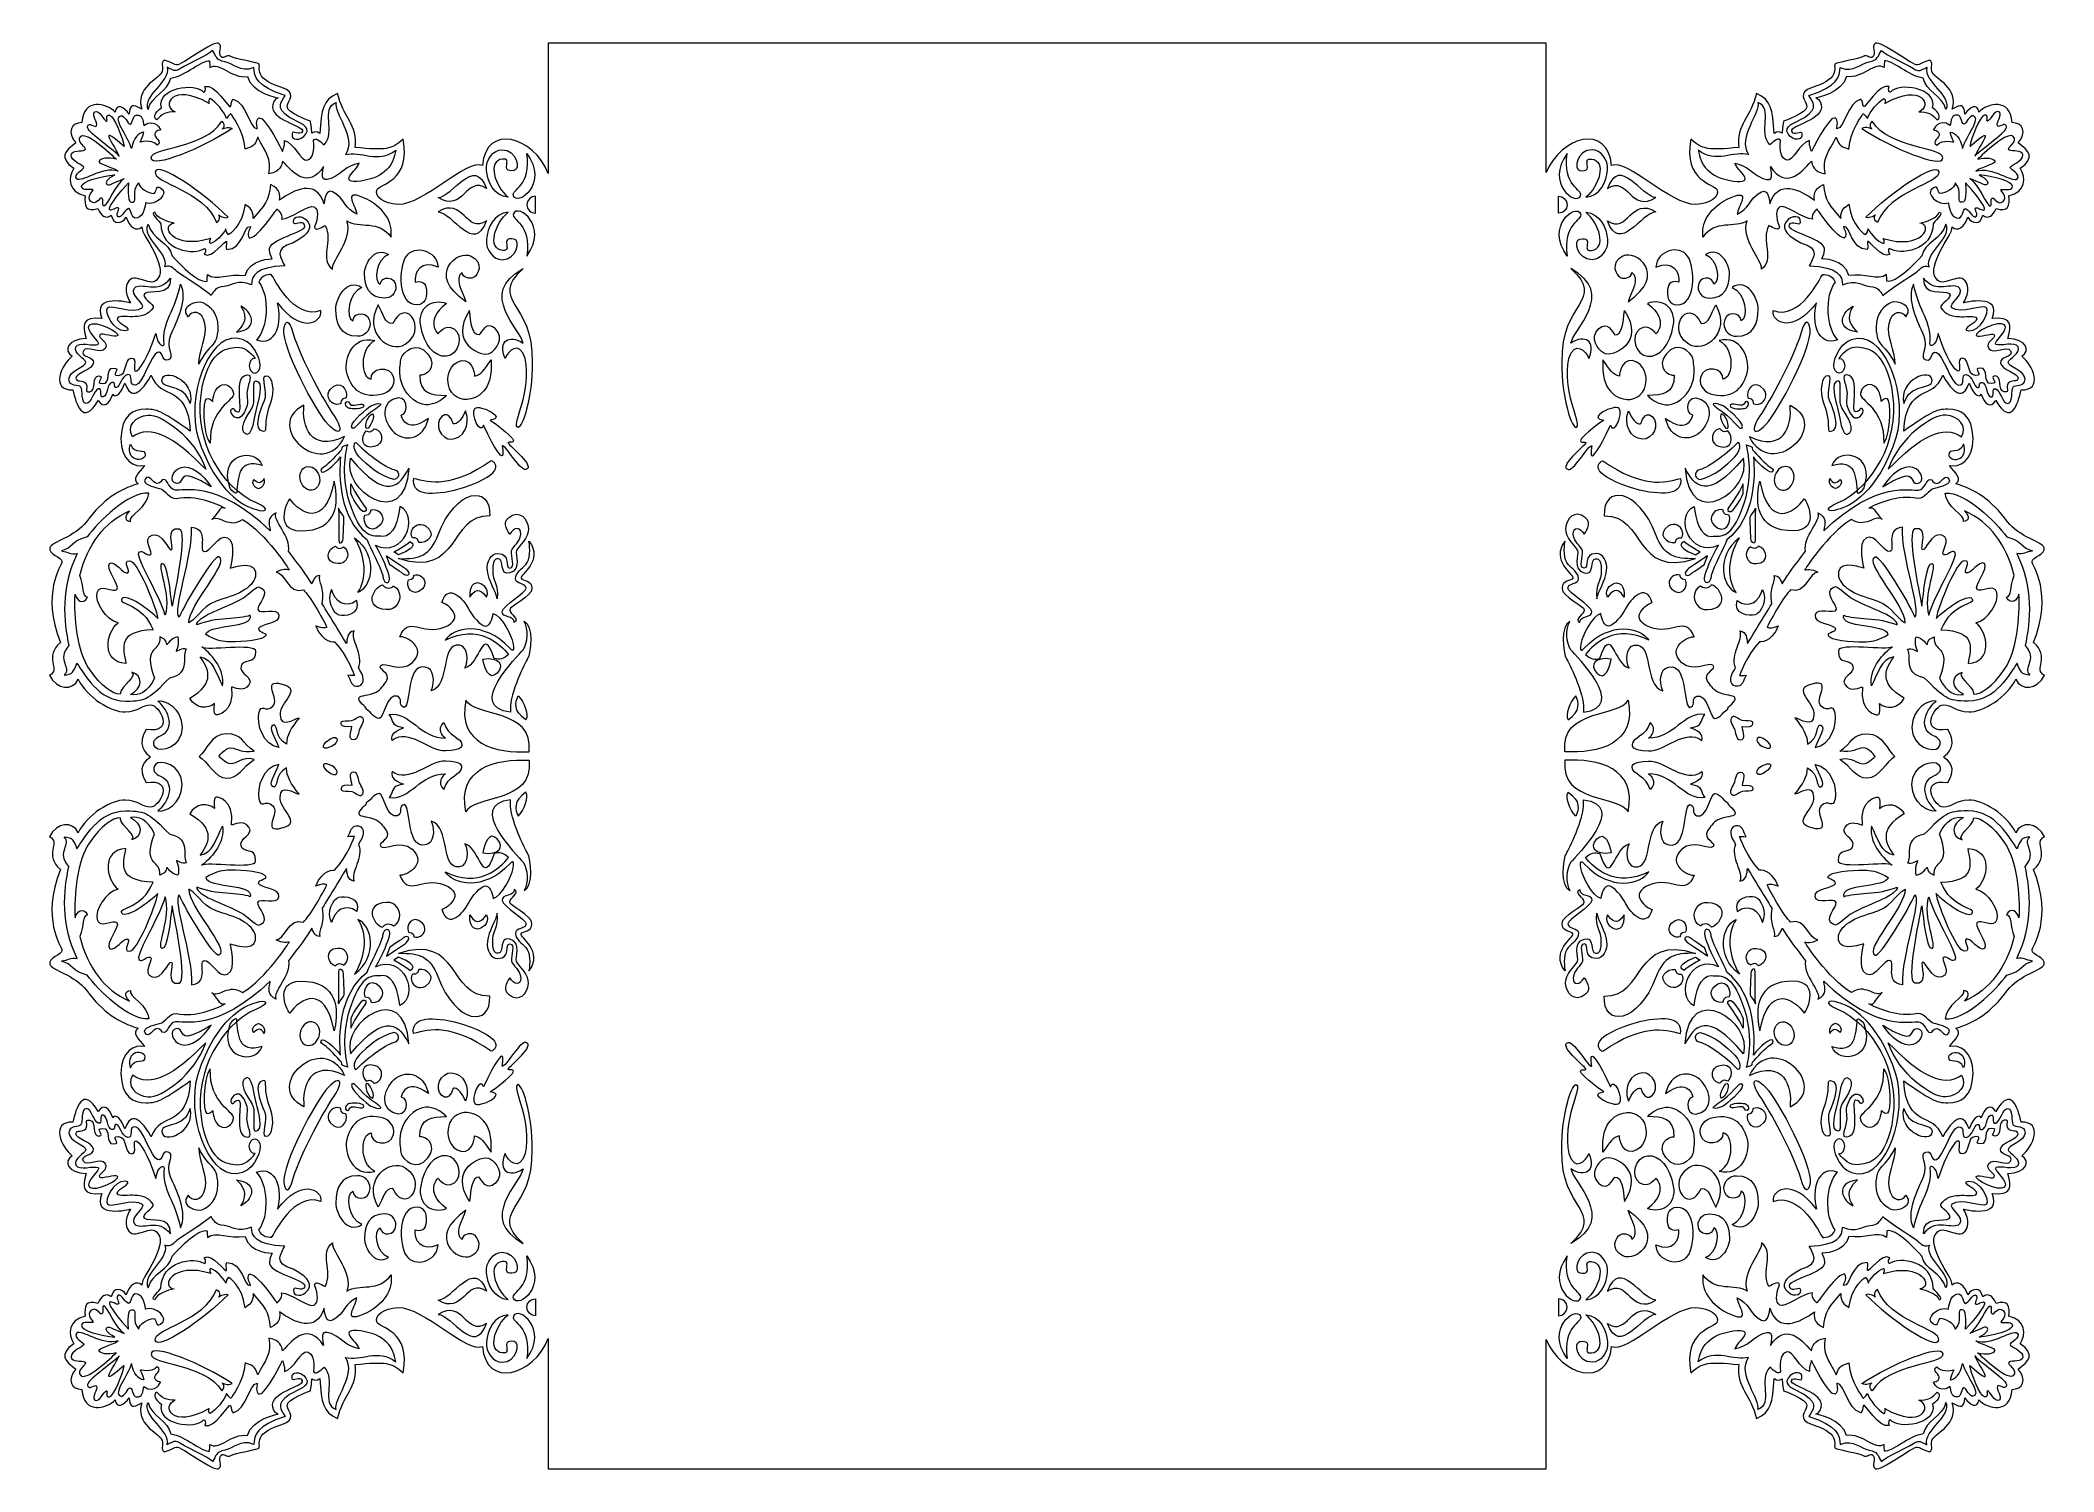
# Model space of a CAD drawing. Header units: millimetres. Extents: x -141 to 141, y -100 to 100.
import ezdxf

# ---------------------------------------------------------------- set-up
doc = ezdxf.new("R2010")
doc.units = ezdxf.units.MM
doc.header["$MEASUREMENT"] = 0
doc.layers.add('layer 1', color=7, linetype='Continuous')

msp = doc.modelspace()

# ---------------------------------------------------------------- linework, layer by layer
at = {"layer": 'layer 1', "color": 250, "lineweight": 9}
for points, knots in [([(122.1323, 96.9349), (122.7756, 97.0612), (123.6759, 97.8189), (124.019, 97.44), (124.019, 97.44), (124.362, 97.0612), (123.8475, 96.514), (124.2763, 95.7563), (124.2763, 95.7563), (124.7051, 94.9986), (127.9208, 93.6936), (127.0204, 90.705), (127.0204, 90.705), (128.3068, 91.5048), (128.6927, 91.3785), (128.7784, 90.0316), (128.7784, 90.0316), (129.5502, 91.0418), (130.5364, 91.589), (130.7508, 90.3262), (130.7508, 90.3262), (131.9514, 91.5469), (135.2101, 92.3467), (135.4245, 88.853), (135.4245, 88.853), (136.8824, 88.8109), (137.5684, 87.506), (136.2821, 85.9906), (136.2821, 85.9906), (137.7399, 84.9382), (138.7689, 83.8859), (136.5393, 82.4547), (136.5393, 82.4547), (137.3968, 81.0235), (137.3968, 79.1714), (134.9529, 78.582), (134.9529, 78.582), (135.1244, 77.1509), (134.8242, 76.2248), (133.1948, 76.8142), (133.1948, 76.8142), (132.7232, 75.7197), (132.08, 75.2567), (131.3082, 75.846), (131.3082, 75.846), (130.9652, 74.4569), (129.8075, 74.6154), (129.2072, 75.5885), (129.2072, 75.5885), (128.7356, 74.1622), (127.7065, 73.4888), (127.0204, 74.2043), (127.0204, 74.2043), (126.9347, 72.8573), (123.3758, 68.9006), (124.748, 66.9642), (124.748, 66.9642), (125.6912, 65.533), (127.7923, 67.8481), (128.8213, 66.6695), (128.8213, 66.6695), (129.8504, 65.4909), (128.6069, 63.5546), (128.6069, 63.5546), (128.6069, 63.5546), (128.6069, 63.5546), (134.0952, 64.9858), (132.5945, 61.3658), (132.5945, 61.3658), (135.3388, 61.6184), (135.4245, 60.566), (134.8242, 58.5455), (134.8242, 58.5455), (137.3968, 58.5034), (138.0401, 56.8618), (136.7966, 56.062), (136.7966, 56.062), (138.2973, 54.9254), (139.8838, 51.2633), (136.668, 51.3475), (136.668, 51.3475), (136.2392, 49.4112), (135.3388, 46.17), (133.1091, 49.8742), (133.1091, 49.8742), (132.4231, 48.6956), (131.5226, 49.3691), (131.0938, 50.7582), (131.0938, 50.7582), (130.708, 50.0426), (129.8075, 51.0529), (129.3788, 52.3157), (129.3788, 52.3157), (128.7784, 50.5056), (127.6208, 49.9584), (125.6912, 53.4101), (125.6912, 53.4101), (124.362, 49.7479), (120.6745, 52.442), (120.2028, 45.5806), (120.2028, 45.5806), (123.8475, 48.0642), (124.6193, 48.6535), (126.4201, 48.6535), (126.4201, 48.6535), (128.221, 48.6535), (129.8504, 47.8117), (129.9361, 44.5704), (129.9361, 44.5704), (130.0219, 41.3292), (127.9208, 40.4453), (126.6345, 40.7399), (126.6345, 40.7399), (127.3635, 39.7296), (128.5212, 38.8457), (127.535, 38.1722), (127.535, 38.1722), (130.2093, 37.3987), (132.5099, 35.9254), (134.7825, 32.8526), (134.7825, 32.8526), (136.3519, 30.7305), (139.6694, 30.0481), (139.9267, 29.2062), (139.9267, 29.2062), (140.184, 28.3644), (138.2116, 27.8593), (138.2116, 27.2699), (138.2116, 27.2699), (138.2116, 26.6807), (141.2559, 22.9343), (138.426, 15.9047), (138.426, 15.9047), (140.8271, 13.8842), (138.3435, 12.1162), (139.9497, 11.3165), (139.9497, 11.3165), (138.9404, 9.2538), (136.668, 9.1276), (135.939, 10.7692), (135.939, 10.7692), (134.7384, 8.2857), (131.3082, 6.0968), (129.3359, 6.181), (129.3359, 6.181), (127.3635, 6.2652), (127.0204, 7.1913), (125.777, 7.1913), (125.777, 7.1913), (124.5336, 7.1913), (122.261, 3.024), (126.3772, 3.7396), (126.3772, 3.7396), (127.8281, 1.705), (126.3855, 0.3129), (125.7694, -0.1515), (125.7694, -0.1515), (126.3855, -0.5312), (127.8281, -1.7046), (126.3772, -3.7393), (126.3772, -3.7393), (122.261, -3.0238), (124.5336, -7.191), (125.777, -7.191), (125.777, -7.191), (127.0204, -7.191), (127.3635, -6.265), (129.3359, -6.1808), (129.3359, -6.1808), (131.3082, -6.0966), (134.7384, -8.2854), (135.939, -10.769), (135.939, -10.769), (136.668, -9.1273), (138.9404, -9.2536), (139.9497, -11.3162), (139.9497, -11.3162), (138.3435, -12.116), (140.8271, -13.8839), (138.426, -15.9044), (138.426, -15.9044), (141.2559, -22.9341), (138.2116, -26.6803), (138.2116, -27.2697), (138.2116, -27.2697), (138.2116, -27.8589), (140.184, -28.3641), (139.9267, -29.206), (139.9267, -29.206), (139.6694, -30.0479), (136.3519, -30.7301), (134.7825, -32.852), (134.7825, -32.852), (132.5099, -35.9248), (130.2093, -37.3983), (127.535, -38.172), (127.535, -38.172), (128.5212, -38.8454), (127.3635, -39.7294), (126.6345, -40.7396), (126.6345, -40.7396), (127.9208, -40.445), (130.0219, -41.329), (129.9361, -44.5701), (129.9361, -44.5701), (129.8504, -47.8113), (128.221, -48.6533), (126.4201, -48.6533), (126.4201, -48.6533), (124.6193, -48.6533), (123.8475, -48.0639), (120.2028, -45.5804), (120.2028, -45.5804), (120.6745, -52.4416), (124.362, -49.7477), (125.6912, -53.4099), (125.6912, -53.4099), (127.6208, -49.9582), (128.7784, -50.5054), (129.3788, -52.3154), (129.3788, -52.3154), (129.8075, -51.0526), (130.708, -50.0423), (131.0938, -50.7579), (131.0938, -50.7579), (131.5226, -49.3688), (132.4231, -48.6954), (133.1091, -49.874), (133.1091, -49.874), (135.3388, -46.1697), (136.2392, -49.4109), (136.668, -51.3472), (136.668, -51.3472), (139.8838, -51.263), (138.2973, -54.9252), (136.7966, -56.0617), (136.7966, -56.0617), (138.0401, -56.8615), (137.3968, -58.5031), (134.8242, -58.5452), (134.8242, -58.5452), (135.4245, -60.5657), (135.3388, -61.6181), (132.5945, -61.3655), (132.5945, -61.3655), (134.0952, -64.9856), (128.6069, -63.5544), (128.6069, -63.5544), (128.6069, -63.5544), (128.6069, -63.5544), (129.8504, -65.4907), (128.8213, -66.6693), (128.8213, -66.6693), (127.7923, -67.8479), (125.6912, -65.5328), (124.748, -66.964), (124.748, -66.964), (123.3758, -68.9002), (126.9347, -72.8571), (127.0204, -74.2041), (127.0204, -74.2041), (127.7065, -73.4884), (128.7356, -74.162), (129.2072, -75.5881), (129.2072, -75.5881), (129.8075, -74.6148), (130.9652, -74.4567), (131.3082, -75.8457), (131.3082, -75.8457), (132.08, -75.2564), (132.7232, -75.7195), (133.1948, -76.8139), (133.1948, -76.8139), (134.8242, -76.2246), (135.1244, -77.1506), (134.9529, -78.5818), (134.9529, -78.5818), (137.3968, -79.1712), (137.3968, -81.0232), (136.5393, -82.4544), (136.5393, -82.4544), (138.7689, -83.8856), (137.7399, -84.938), (136.2821, -85.9903), (136.2821, -85.9903), (137.5684, -87.5056), (136.8824, -88.8105), (135.4245, -88.8526), (135.4245, -88.8526), (135.2101, -92.3464), (131.9514, -91.5466), (130.7508, -90.3259), (130.7508, -90.3259), (130.5364, -91.5887), (129.5502, -91.0415), (128.7784, -90.0312), (128.7784, -90.0312), (128.6927, -91.3783), (128.3068, -91.5045), (127.0204, -90.7048), (127.0204, -90.7048), (127.9208, -93.6934), (124.7051, -94.9983), (124.2763, -95.756), (124.2763, -95.756), (123.8475, -96.5137), (124.362, -97.0609), (124.019, -97.4398), (124.019, -97.4398), (123.6759, -97.8186), (122.7756, -97.0609), (122.1323, -96.9346), (122.1323, -96.9346), (121.4892, -96.8084), (116.9442, -100.3863), (116.2581, -99.9654), (116.2581, -99.9654), (115.572, -99.5444), (116.3867, -98.5763), (115.9151, -98.1132), (115.9151, -98.1132), (115.4435, -97.6502), (115.1433, -98.45), (114.5001, -98.1132), (114.5001, -98.1132), (113.857, -97.7765), (111.3271, -97.3556), (110.684, -97.1451), (110.684, -97.1451), (110.0408, -96.9346), (111.7988, -95.0825), (107.3824, -93.7776), (107.3824, -93.7776), (105.1527, -92.9778), (106.4819, -92.0518), (106.6106, -91.1257), (106.6106, -91.1257), (106.7392, -90.1996), (103.3518, -89.021), (103.3518, -89.021), (103.3518, -89.021), (103.3518, -89.021), (103.2232, -88.6001), (103.1375, -87.3794), (103.1375, -87.3794), (102.5801, -87.7582), (102.0226, -87.2952), (102.0226, -87.2952), (102.0226, -87.2952), (101.7654, -90.7469), (101.6796, -91.9255), (99.5358, -92.9358), (99.5358, -92.9358), (98.8068, -89.6104), (96.663, -88.558), (97.0488, -85.3589), (97.0488, -85.3589), (92.8468, -84.938), (91.9893, -85.0222), (90.3599, -86.5225), (90.3599, -86.5225), (89.1594, -80.5303), (93.7902, -80.2235), (94.0473, -79.3815), (94.0473, -79.3815), (94.3046, -78.5397), (93.1893, -77.4096), (91.0459, -77.3611), (91.0459, -77.3611), (87.441, -77.2795), (81.3556, -83.8436), (79.2117, -82.8332), (79.2117, -82.8332), (78.7031, -88.7403), (72.165, -86.9183), (70.025, -81.8367), (70.025, -81.8367), (70.025, -81.8367), (70.025, -100), (70.025, -100), (70.025, -100), (70.025, -100), (-69.975, -100), (-69.975, -100), (-69.975, -100), (-69.975, -100), (-69.975, -81.7154), (-69.975, -81.7154), (-69.975, -81.7154), (-72.0611, -86.8888), (-78.6991, -88.7872), (-79.2117, -82.8332), (-79.2117, -82.8332), (-81.3556, -83.8436), (-87.441, -77.2795), (-91.0459, -77.3612), (-91.0459, -77.3612), (-93.1893, -77.4097), (-94.3046, -78.5398), (-94.0473, -79.3815), (-94.0473, -79.3815), (-93.7902, -80.2234), (-89.1594, -80.5302), (-90.36, -86.5226), (-90.36, -86.5226), (-91.9893, -85.0221), (-92.8467, -84.938), (-97.0488, -85.359), (-97.0488, -85.359), (-96.6629, -88.558), (-98.8069, -89.6104), (-99.5358, -92.9358), (-99.5358, -92.9358), (-101.6796, -91.9254), (-101.7654, -90.7469), (-102.0227, -87.2952), (-102.0227, -87.2952), (-102.0227, -87.2952), (-102.5801, -87.7583), (-103.1376, -87.3793), (-103.1376, -87.3793), (-103.2232, -88.6001), (-103.3519, -89.021), (-103.3519, -89.021), (-103.3519, -89.021), (-103.3519, -89.021), (-106.7392, -90.1997), (-106.6106, -91.1257), (-106.6106, -91.1257), (-106.4819, -92.0518), (-105.1527, -92.9777), (-107.3824, -93.7776), (-107.3824, -93.7776), (-111.7989, -95.0825), (-110.0408, -96.9347), (-110.6841, -97.1452), (-110.6841, -97.1452), (-111.3271, -97.3557), (-113.857, -97.7764), (-114.5002, -98.1132), (-114.5002, -98.1132), (-115.1433, -98.4501), (-115.4435, -97.6502), (-115.915, -98.1132), (-115.915, -98.1132), (-116.3868, -98.5763), (-115.5721, -99.5445), (-116.2581, -99.9653), (-116.2581, -99.9653), (-116.9442, -100.3864), (-121.4893, -96.8084), (-122.1323, -96.9347), (-122.1323, -96.9347), (-122.7756, -97.061), (-123.676, -97.8185), (-124.019, -97.4399), (-124.019, -97.4399), (-124.362, -97.061), (-123.8475, -96.5136), (-124.2763, -95.7561), (-124.2763, -95.7561), (-124.7051, -94.9984), (-127.9208, -93.6935), (-127.0204, -90.7048), (-127.0204, -90.7048), (-128.3068, -91.5046), (-128.6927, -91.3783), (-128.7785, -90.0312), (-128.7785, -90.0312), (-129.5502, -91.0416), (-130.5364, -91.5888), (-130.7509, -90.3259), (-130.7509, -90.3259), (-131.9514, -91.5467), (-135.2101, -92.3465), (-135.4245, -88.8527), (-135.4245, -88.8527), (-136.8824, -88.8106), (-137.5683, -87.5057), (-136.282, -85.9903), (-136.282, -85.9903), (-137.7399, -84.938), (-138.7689, -83.8856), (-136.5393, -82.4544), (-136.5393, -82.4544), (-137.3968, -81.0232), (-137.3968, -79.1711), (-134.9529, -78.5818), (-134.9529, -78.5818), (-135.1243, -77.1507), (-134.8243, -76.2246), (-133.1949, -76.8139), (-133.1949, -76.8139), (-132.7231, -75.7194), (-132.0801, -75.2564), (-131.3083, -75.8458), (-131.3083, -75.8458), (-130.9652, -74.4567), (-129.8075, -74.6148), (-129.2072, -75.5882), (-129.2072, -75.5882), (-128.7356, -74.162), (-127.7066, -73.4885), (-127.0204, -74.2041), (-127.0204, -74.2041), (-126.9347, -72.8571), (-123.3758, -68.9003), (-124.748, -66.964), (-124.748, -66.964), (-125.6912, -65.5329), (-127.7923, -67.848), (-128.8214, -66.6693), (-128.8214, -66.6693), (-129.8504, -65.4908), (-128.607, -63.5544), (-128.607, -63.5544), (-128.607, -63.5544), (-128.607, -63.5544), (-134.0952, -64.9856), (-132.5945, -61.3655), (-132.5945, -61.3655), (-135.3388, -61.6181), (-135.4245, -60.5658), (-134.8243, -58.5453), (-134.8243, -58.5453), (-137.3968, -58.5032), (-138.0401, -56.8615), (-136.7966, -56.0618), (-136.7966, -56.0618), (-138.2974, -54.9252), (-139.8838, -51.2631), (-136.668, -51.3473), (-136.668, -51.3473), (-136.2391, -49.4109), (-135.3388, -46.1697), (-133.1091, -49.8739), (-133.1091, -49.8739), (-132.4231, -48.6954), (-131.5226, -49.3688), (-131.0938, -50.7579), (-131.0938, -50.7579), (-130.708, -50.0424), (-129.8075, -51.0526), (-129.3788, -52.3154), (-129.3788, -52.3154), (-128.7785, -50.5054), (-127.6208, -49.9582), (-125.6912, -53.4099), (-125.6912, -53.4099), (-124.362, -49.7477), (-120.6745, -52.4417), (-120.2029, -45.5804), (-120.2029, -45.5804), (-123.8475, -48.0639), (-124.6193, -48.6533), (-126.4202, -48.6533), (-126.4202, -48.6533), (-128.221, -48.6533), (-129.8504, -47.8114), (-129.9362, -44.5701), (-129.9362, -44.5701), (-130.0219, -41.3289), (-127.9208, -40.445), (-126.6345, -40.7397), (-126.6345, -40.7397), (-127.3635, -39.7294), (-128.5212, -38.8454), (-127.535, -38.172), (-127.535, -38.172), (-130.2094, -37.3983), (-132.5099, -35.9248), (-134.7825, -32.852), (-134.7825, -32.852), (-136.3519, -30.7301), (-139.6695, -30.0479), (-139.9267, -29.206), (-139.9267, -29.206), (-140.184, -28.3641), (-138.2116, -27.859), (-138.2116, -27.2697), (-138.2116, -27.2697), (-138.2116, -26.6803), (-141.2559, -22.9341), (-138.426, -15.9044), (-138.426, -15.9044), (-140.8271, -13.8839), (-138.3435, -12.116), (-139.9498, -11.3162), (-139.9498, -11.3162), (-138.9404, -9.2536), (-136.668, -9.1274), (-135.939, -10.769), (-135.939, -10.769), (-134.7385, -8.2854), (-131.3083, -6.0966), (-129.3359, -6.1808), (-129.3359, -6.1808), (-127.3635, -6.265), (-127.0204, -7.191), (-125.777, -7.191), (-125.777, -7.191), (-124.5336, -7.191), (-122.261, -3.0238), (-126.3773, -3.7393), (-126.3773, -3.7393), (-127.8281, -1.7046), (-126.3855, -0.5312), (-125.7695, -0.1515), (-125.7695, -0.1515), (-126.3855, 0.3129), (-127.8281, 1.705), (-126.3773, 3.7396), (-126.3773, 3.7396), (-122.261, 3.024), (-124.5336, 7.1913), (-125.777, 7.1913), (-125.777, 7.1913), (-127.0204, 7.1913), (-127.3635, 6.2652), (-129.3359, 6.181), (-129.3359, 6.181), (-131.3083, 6.0968), (-134.7385, 8.2857), (-135.939, 10.7692), (-135.939, 10.7692), (-136.668, 9.1276), (-138.9404, 9.2538), (-139.9498, 11.3165), (-139.9498, 11.3165), (-138.3435, 12.1162), (-140.8271, 13.8841), (-138.426, 15.9047), (-138.426, 15.9047), (-141.2559, 22.9343), (-138.2116, 26.6806), (-138.2116, 27.2699), (-138.2116, 27.2699), (-138.2116, 27.8593), (-140.184, 28.3644), (-139.9267, 29.2062), (-139.9267, 29.2062), (-139.6695, 30.0481), (-136.3519, 30.7305), (-134.7825, 32.8526), (-134.7825, 32.8526), (-132.5099, 35.9254), (-130.2094, 37.3987), (-127.535, 38.1722), (-127.535, 38.1722), (-128.5212, 38.8457), (-127.3635, 39.7296), (-126.6345, 40.7399), (-126.6345, 40.7399), (-127.9208, 40.4453), (-130.0219, 41.3291), (-129.9362, 44.5704), (-129.9362, 44.5704), (-129.8504, 47.8117), (-128.221, 48.6535), (-126.4202, 48.6535), (-126.4202, 48.6535), (-124.6193, 48.6535), (-123.8475, 48.0642), (-120.2029, 45.5806), (-120.2029, 45.5806), (-120.6745, 52.442), (-124.362, 49.7479), (-125.6912, 53.4101), (-125.6912, 53.4101), (-127.6208, 49.9584), (-128.7785, 50.5056), (-129.3788, 52.3157), (-129.3788, 52.3157), (-129.8075, 51.0529), (-130.708, 50.0426), (-131.0938, 50.7582), (-131.0938, 50.7582), (-131.5226, 49.3691), (-132.4231, 48.6956), (-133.1091, 49.8741), (-133.1091, 49.8741), (-135.3388, 46.17), (-136.2391, 49.4112), (-136.668, 51.3475), (-136.668, 51.3475), (-139.8838, 51.2633), (-138.2974, 54.9254), (-136.7966, 56.062), (-136.7966, 56.062), (-138.0401, 56.8618), (-137.3968, 58.5035), (-134.8243, 58.5456), (-134.8243, 58.5456), (-135.4245, 60.566), (-135.3388, 61.6184), (-132.5945, 61.3658), (-132.5945, 61.3658), (-134.0952, 64.9858), (-128.607, 63.5546), (-128.607, 63.5546), (-128.607, 63.5546), (-128.607, 63.5546), (-129.8504, 65.491), (-128.8214, 66.6695), (-128.8214, 66.6695), (-127.7923, 67.8482), (-125.6912, 65.5331), (-124.748, 66.9642), (-124.748, 66.9642), (-123.3758, 68.9006), (-126.9347, 72.8573), (-127.0204, 74.2043), (-127.0204, 74.2043), (-127.7066, 73.4888), (-128.7356, 74.1622), (-129.2072, 75.5885), (-129.2072, 75.5885), (-129.8075, 74.6155), (-130.9652, 74.4569), (-131.3083, 75.846), (-131.3083, 75.846), (-132.0801, 75.2567), (-132.7231, 75.7196), (-133.1949, 76.8142), (-133.1949, 76.8142), (-134.8243, 76.2248), (-135.1243, 77.1509), (-134.9529, 78.582), (-134.9529, 78.582), (-137.3968, 79.1713), (-137.3968, 81.0234), (-136.5393, 82.4547), (-136.5393, 82.4547), (-138.7689, 83.8859), (-137.7399, 84.9382), (-136.282, 85.9906), (-136.282, 85.9906), (-137.5683, 87.506), (-136.8824, 88.8109), (-135.4245, 88.853), (-135.4245, 88.853), (-135.2101, 92.3467), (-131.9514, 91.547), (-130.7509, 90.3262), (-130.7509, 90.3262), (-130.5364, 91.589), (-129.5502, 91.0418), (-128.7785, 90.0315), (-128.7785, 90.0315), (-128.6927, 91.3785), (-128.3068, 91.5049), (-127.0204, 90.705), (-127.0204, 90.705), (-127.9208, 93.6937), (-124.7051, 94.9987), (-124.2763, 95.7563), (-124.2763, 95.7563), (-123.8475, 96.5139), (-124.362, 97.0612), (-124.019, 97.4401), (-124.019, 97.4401), (-123.676, 97.8188), (-122.7756, 97.0612), (-122.1323, 96.9349), (-122.1323, 96.9349), (-121.4893, 96.8086), (-116.9442, 100.3866), (-116.2581, 99.9655), (-116.2581, 99.9655), (-115.5721, 99.5448), (-116.3868, 98.5765), (-115.915, 98.1135), (-115.915, 98.1135), (-115.4435, 97.6505), (-115.1433, 98.4503), (-114.5002, 98.1135), (-114.5002, 98.1135), (-113.857, 97.7767), (-111.3271, 97.3559), (-110.6841, 97.1454), (-110.6841, 97.1454), (-110.0408, 96.9349), (-111.7989, 95.0828), (-107.3824, 93.7778), (-107.3824, 93.7778), (-105.1527, 92.978), (-106.4819, 92.0521), (-106.6106, 91.1259), (-106.6106, 91.1259), (-106.7392, 90.2), (-103.3519, 89.0213), (-103.3519, 89.0213), (-103.3519, 89.0213), (-103.3519, 89.0213), (-103.2232, 88.6004), (-103.1376, 87.3796), (-103.1376, 87.3796), (-102.5801, 87.7585), (-102.0227, 87.2955), (-102.0227, 87.2955), (-102.0227, 87.2955), (-101.7654, 90.7471), (-101.6796, 91.9257), (-99.5358, 92.936), (-99.5358, 92.936), (-98.8069, 89.6106), (-96.6629, 88.5583), (-97.0488, 85.3592), (-97.0488, 85.3592), (-92.8467, 84.9382), (-91.9893, 85.0223), (-90.36, 86.523), (-90.36, 86.523), (-89.1594, 80.5309), (-93.7902, 80.2236), (-94.0473, 79.3818), (-94.0473, 79.3818), (-94.3046, 78.54), (-93.1893, 77.41), (-91.0459, 77.3614), (-91.0459, 77.3614), (-87.441, 77.2798), (-81.3556, 83.8438), (-79.2117, 82.8336), (-79.2117, 82.8336), (-78.6991, 88.7875), (-72.0611, 86.889), (-69.975, 81.7156), (-69.975, 81.7156), (-69.975, 81.7156), (-69.975, 100), (-69.975, 100), (-69.975, 100), (-69.975, 100), (70.025, 100), (70.025, 100), (70.025, 100), (70.025, 100), (70.025, 81.8369), (70.025, 81.8369), (70.025, 81.8369), (72.165, 86.9184), (78.7031, 88.7407), (79.2117, 82.8336), (79.2117, 82.8336), (81.3556, 83.8438), (87.441, 77.2798), (91.0459, 77.3613), (91.0459, 77.3613), (93.1893, 77.41), (94.3046, 78.5399), (94.0473, 79.3819), (94.0473, 79.3819), (93.7902, 80.2237), (89.1594, 80.5309), (90.3599, 86.523), (90.3599, 86.523), (91.9893, 85.0224), (92.8468, 84.9382), (97.0488, 85.3592), (97.0488, 85.3592), (96.663, 88.5583), (98.8068, 89.6106), (99.5358, 92.936), (99.5358, 92.936), (101.6796, 91.9258), (101.7654, 90.7471), (102.0226, 87.2955), (102.0226, 87.2955), (102.0226, 87.2955), (102.5801, 87.7584), (103.1375, 87.3797), (103.1375, 87.3797), (103.2232, 88.6004), (103.3518, 89.0213), (103.3518, 89.0213), (103.3518, 89.0213), (103.3518, 89.0213), (106.7392, 90.1999), (106.6106, 91.126), (106.6106, 91.126), (106.4819, 92.0521), (105.1527, 92.9781), (107.3824, 93.7778), (107.3824, 93.7778), (111.7988, 95.0828), (110.0408, 96.9349), (110.684, 97.1453), (110.684, 97.1453), (111.3271, 97.3558), (113.857, 97.7768), (114.5001, 98.1136), (114.5001, 98.1136), (115.1433, 98.4502), (115.4435, 97.6505), (115.9151, 98.1136), (115.9151, 98.1136), (116.3867, 98.5765), (115.572, 99.5447), (116.2581, 99.9656), (116.2581, 99.9656), (116.9442, 100.3866), (121.4892, 96.8086), (122.1323, 96.9349)], [0, 0, 0, 0, 0.00440529, 0.00440529, 0.00440529, 0.0044053, 0.00881057, 0.00881057, 0.00881057, 0.00881058, 0.01321586, 0.01321586, 0.01321586, 0.01321587, 0.01762115, 0.01762115, 0.01762115, 0.01762116, 0.02202643, 0.02202643, 0.02202643, 0.02202644, 0.02643172, 0.02643172, 0.02643172, 0.02643173, 0.030837, 0.030837, 0.030837, 0.03083701, 0.03524229, 0.03524229, 0.03524229, 0.0352423, 0.03964758, 0.03964758, 0.03964758, 0.03964759, 0.04405286, 0.04405286, 0.04405286, 0.04405287, 0.04845815, 0.04845815, 0.04845815, 0.04845816, 0.05286344, 0.05286344, 0.05286344, 0.05286345, 0.05726872, 0.05726872, 0.05726872, 0.05726873, 0.06167401, 0.06167401, 0.06167401, 0.06167402, 0.0660793, 0.0660793, 0.0660793, 0.06607931, 0.07048458, 0.07048458, 0.07048458, 0.07048459, 0.07488987, 0.07488987, 0.07488987, 0.07488988, 0.07929515, 0.07929515, 0.07929515, 0.07929516, 0.08370044, 0.08370044, 0.08370044, 0.08370045, 0.08810573, 0.08810573, 0.08810573, 0.08810574, 0.09251101, 0.09251101, 0.09251101, 0.09251102, 0.0969163, 0.0969163, 0.0969163, 0.09691631, 0.10132159, 0.10132159, 0.10132159, 0.1013216, 0.10572687, 0.10572687, 0.10572687, 0.10572688, 0.11013216, 0.11013216, 0.11013216, 0.11013217, 0.11453744, 0.11453744, 0.11453744, 0.11453745, 0.11894273, 0.11894273, 0.11894273, 0.11894274, 0.12334802, 0.12334802, 0.12334802, 0.12334803, 0.1277533, 0.1277533, 0.1277533, 0.12775331, 0.13215859, 0.13215859, 0.13215859, 0.1321586, 0.13656388, 0.13656388, 0.13656388, 0.13656389, 0.14096916, 0.14096916, 0.14096916, 0.14096917, 0.14537445, 0.14537445, 0.14537445, 0.14537446, 0.14977974, 0.14977974, 0.14977974, 0.14977975, 0.15418502, 0.15418502, 0.15418502, 0.15418503, 0.15859031, 0.15859031, 0.15859031, 0.15859032, 0.16299559, 0.16299559, 0.16299559, 0.1629956, 0.16740088, 0.16740088, 0.16740088, 0.16740089, 0.17180617, 0.17180617, 0.17180617, 0.17180618, 0.17621145, 0.17621145, 0.17621145, 0.17621146, 0.18061674, 0.18061674, 0.18061674, 0.18061675, 0.18502203, 0.18502203, 0.18502203, 0.18502204, 0.18942731, 0.18942731, 0.18942731, 0.18942732, 0.1938326, 0.1938326, 0.1938326, 0.19383261, 0.19823789, 0.19823789, 0.19823789, 0.1982379, 0.20264317, 0.20264317, 0.20264317, 0.20264318, 0.20704846, 0.20704846, 0.20704846, 0.20704847, 0.21145374, 0.21145374, 0.21145374, 0.21145375, 0.21585903, 0.21585903, 0.21585903, 0.21585904, 0.22026432, 0.22026432, 0.22026432, 0.22026433, 0.2246696, 0.2246696, 0.2246696, 0.22466961, 0.22907489, 0.22907489, 0.22907489, 0.2290749, 0.23348018, 0.23348018, 0.23348018, 0.23348019, 0.23788546, 0.23788546, 0.23788546, 0.23788547, 0.24229075, 0.24229075, 0.24229075, 0.24229076, 0.24669604, 0.24669604, 0.24669604, 0.24669605, 0.25110132, 0.25110132, 0.25110132, 0.25110133, 0.25550661, 0.25550661, 0.25550661, 0.25550662, 0.25991189, 0.25991189, 0.25991189, 0.2599119, 0.26431718, 0.26431718, 0.26431718, 0.26431719, 0.26872247, 0.26872247, 0.26872247, 0.26872248, 0.27312775, 0.27312775, 0.27312775, 0.27312776, 0.27753304, 0.27753304, 0.27753304, 0.27753305, 0.28193833, 0.28193833, 0.28193833, 0.28193834, 0.28634361, 0.28634361, 0.28634361, 0.28634362, 0.2907489, 0.2907489, 0.2907489, 0.29074891, 0.29515419, 0.29515419, 0.29515419, 0.2951542, 0.29955947, 0.29955947, 0.29955947, 0.29955948, 0.30396476, 0.30396476, 0.30396476, 0.30396477, 0.30837004, 0.30837004, 0.30837004, 0.30837005, 0.31277533, 0.31277533, 0.31277533, 0.31277534, 0.31718062, 0.31718062, 0.31718062, 0.31718063, 0.3215859, 0.3215859, 0.3215859, 0.32158591, 0.32599119, 0.32599119, 0.32599119, 0.3259912, 0.33039648, 0.33039648, 0.33039648, 0.33039649, 0.33480176, 0.33480176, 0.33480176, 0.33480177, 0.33920705, 0.33920705, 0.33920705, 0.33920706, 0.34361233, 0.34361233, 0.34361233, 0.34361234, 0.34801762, 0.34801762, 0.34801762, 0.34801763, 0.35242291, 0.35242291, 0.35242291, 0.35242292, 0.35682819, 0.35682819, 0.35682819, 0.3568282, 0.36123348, 0.36123348, 0.36123348, 0.36123349, 0.36563877, 0.36563877, 0.36563877, 0.36563878, 0.37004405, 0.37004405, 0.37004405, 0.37004406, 0.37444934, 0.37444934, 0.37444934, 0.37444935, 0.37885463, 0.37885463, 0.37885463, 0.37885464, 0.38325991, 0.38325991, 0.38325991, 0.38325992, 0.3876652, 0.3876652, 0.3876652, 0.38766521, 0.39207048, 0.39207048, 0.39207048, 0.39207049, 0.39647577, 0.39647577, 0.39647577, 0.39647578, 0.40088106, 0.40088106, 0.40088106, 0.40088107, 0.40528634, 0.40528634, 0.40528634, 0.40528635, 0.40969163, 0.40969163, 0.40969163, 0.40969164, 0.41409692, 0.41409692, 0.41409692, 0.41409693, 0.4185022, 0.4185022, 0.4185022, 0.41850221, 0.42290749, 0.42290749, 0.42290749, 0.4229075, 0.42731278, 0.42731278, 0.42731278, 0.42731279, 0.43171806, 0.43171806, 0.43171806, 0.43171807, 0.43612335, 0.43612335, 0.43612335, 0.43612336, 0.44052863, 0.44052863, 0.44052863, 0.44052864, 0.44493392, 0.44493392, 0.44493392, 0.44493393, 0.44933921, 0.44933921, 0.44933921, 0.44933922, 0.45374449, 0.45374449, 0.45374449, 0.4537445, 0.45814978, 0.45814978, 0.45814978, 0.45814979, 0.46255507, 0.46255507, 0.46255507, 0.46255508, 0.46696035, 0.46696035, 0.46696035, 0.46696036, 0.47136564, 0.47136564, 0.47136564, 0.47136565, 0.47577093, 0.47577093, 0.47577093, 0.47577094, 0.48017621, 0.48017621, 0.48017621, 0.48017622, 0.4845815, 0.4845815, 0.4845815, 0.48458151, 0.48898678, 0.48898678, 0.48898678, 0.48898679, 0.49339207, 0.49339207, 0.49339207, 0.49339208, 0.49779736, 0.49779736, 0.49779736, 0.49779737, 0.50220264, 0.50220264, 0.50220264, 0.50220265, 0.50660793, 0.50660793, 0.50660793, 0.50660794, 0.51101322, 0.51101322, 0.51101322, 0.51101323, 0.5154185, 0.5154185, 0.5154185, 0.51541851, 0.51982379, 0.51982379, 0.51982379, 0.5198238, 0.52422907, 0.52422907, 0.52422907, 0.52422908, 0.52863436, 0.52863436, 0.52863436, 0.52863437, 0.53303965, 0.53303965, 0.53303965, 0.53303966, 0.53744493, 0.53744493, 0.53744493, 0.53744494, 0.54185022, 0.54185022, 0.54185022, 0.54185023, 0.54625551, 0.54625551, 0.54625551, 0.54625552, 0.55066079, 0.55066079, 0.55066079, 0.5506608, 0.55506608, 0.55506608, 0.55506608, 0.55506609, 0.55947137, 0.55947137, 0.55947137, 0.55947138, 0.56387665, 0.56387665, 0.56387665, 0.56387666, 0.56828194, 0.56828194, 0.56828194, 0.56828195, 0.57268722, 0.57268722, 0.57268722, 0.57268723, 0.57709251, 0.57709251, 0.57709251, 0.57709252, 0.5814978, 0.5814978, 0.5814978, 0.58149781, 0.58590308, 0.58590308, 0.58590308, 0.58590309, 0.59030837, 0.59030837, 0.59030837, 0.59030838, 0.59471366, 0.59471366, 0.59471366, 0.59471367, 0.59911894, 0.59911894, 0.59911894, 0.59911895, 0.60352423, 0.60352423, 0.60352423, 0.60352424, 0.60792952, 0.60792952, 0.60792952, 0.60792953, 0.6123348, 0.6123348, 0.6123348, 0.61233481, 0.61674009, 0.61674009, 0.61674009, 0.6167401, 0.62114537, 0.62114537, 0.62114537, 0.62114538, 0.62555066, 0.62555066, 0.62555066, 0.62555067, 0.62995595, 0.62995595, 0.62995595, 0.62995596, 0.63436123, 0.63436123, 0.63436123, 0.63436124, 0.63876652, 0.63876652, 0.63876652, 0.63876653, 0.64317181, 0.64317181, 0.64317181, 0.64317182, 0.64757709, 0.64757709, 0.64757709, 0.6475771, 0.65198238, 0.65198238, 0.65198238, 0.65198239, 0.65638767, 0.65638767, 0.65638767, 0.65638768, 0.66079295, 0.66079295, 0.66079295, 0.66079296, 0.66519824, 0.66519824, 0.66519824, 0.66519825, 0.66960352, 0.66960352, 0.66960352, 0.66960353, 0.67400881, 0.67400881, 0.67400881, 0.67400882, 0.6784141, 0.6784141, 0.6784141, 0.67841411, 0.68281938, 0.68281938, 0.68281938, 0.68281939, 0.68722467, 0.68722467, 0.68722467, 0.68722468, 0.69162996, 0.69162996, 0.69162996, 0.69162997, 0.69603524, 0.69603524, 0.69603524, 0.69603525, 0.70044053, 0.70044053, 0.70044053, 0.70044054, 0.70484581, 0.70484581, 0.70484581, 0.70484582, 0.7092511, 0.7092511, 0.7092511, 0.70925111, 0.71365639, 0.71365639, 0.71365639, 0.7136564, 0.71806167, 0.71806167, 0.71806167, 0.71806168, 0.72246696, 0.72246696, 0.72246696, 0.72246697, 0.72687225, 0.72687225, 0.72687225, 0.72687226, 0.73127753, 0.73127753, 0.73127753, 0.73127754, 0.73568282, 0.73568282, 0.73568282, 0.73568283, 0.74008811, 0.74008811, 0.74008811, 0.74008812, 0.74449339, 0.74449339, 0.74449339, 0.7444934, 0.74889868, 0.74889868, 0.74889868, 0.74889869, 0.75330396, 0.75330396, 0.75330396, 0.75330397, 0.75770925, 0.75770925, 0.75770925, 0.75770926, 0.76211454, 0.76211454, 0.76211454, 0.76211455, 0.76651982, 0.76651982, 0.76651982, 0.76651983, 0.77092511, 0.77092511, 0.77092511, 0.77092512, 0.7753304, 0.7753304, 0.7753304, 0.77533041, 0.77973568, 0.77973568, 0.77973568, 0.77973569, 0.78414097, 0.78414097, 0.78414097, 0.78414098, 0.78854626, 0.78854626, 0.78854626, 0.78854627, 0.79295154, 0.79295154, 0.79295154, 0.79295155, 0.79735683, 0.79735683, 0.79735683, 0.79735684, 0.80176211, 0.80176211, 0.80176211, 0.80176212, 0.8061674, 0.8061674, 0.8061674, 0.80616741, 0.81057269, 0.81057269, 0.81057269, 0.8105727, 0.81497797, 0.81497797, 0.81497797, 0.81497798, 0.81938326, 0.81938326, 0.81938326, 0.81938327, 0.82378855, 0.82378855, 0.82378855, 0.82378856, 0.82819383, 0.82819383, 0.82819383, 0.82819384, 0.83259912, 0.83259912, 0.83259912, 0.83259913, 0.83700441, 0.83700441, 0.83700441, 0.83700442, 0.84140969, 0.84140969, 0.84140969, 0.8414097, 0.84581498, 0.84581498, 0.84581498, 0.84581499, 0.85022026, 0.85022026, 0.85022026, 0.85022027, 0.85462555, 0.85462555, 0.85462555, 0.85462556, 0.85903084, 0.85903084, 0.85903084, 0.85903085, 0.86343612, 0.86343612, 0.86343612, 0.86343613, 0.86784141, 0.86784141, 0.86784141, 0.86784142, 0.8722467, 0.8722467, 0.8722467, 0.87224671, 0.87665198, 0.87665198, 0.87665198, 0.87665199, 0.88105727, 0.88105727, 0.88105727, 0.88105728, 0.88546256, 0.88546256, 0.88546256, 0.88546257, 0.88986784, 0.88986784, 0.88986784, 0.88986785, 0.89427313, 0.89427313, 0.89427313, 0.89427314, 0.89867841, 0.89867841, 0.89867841, 0.89867842, 0.9030837, 0.9030837, 0.9030837, 0.90308371, 0.90748899, 0.90748899, 0.90748899, 0.907489, 0.91189427, 0.91189427, 0.91189427, 0.91189428, 0.91629956, 0.91629956, 0.91629956, 0.91629957, 0.92070485, 0.92070485, 0.92070485, 0.92070486, 0.92511013, 0.92511013, 0.92511013, 0.92511014, 0.92951542, 0.92951542, 0.92951542, 0.92951543, 0.9339207, 0.9339207, 0.9339207, 0.93392071, 0.93832599, 0.93832599, 0.93832599, 0.938326, 0.94273128, 0.94273128, 0.94273128, 0.94273129, 0.94713656, 0.94713656, 0.94713656, 0.94713657, 0.95154185, 0.95154185, 0.95154185, 0.95154186, 0.95594714, 0.95594714, 0.95594714, 0.95594715, 0.96035242, 0.96035242, 0.96035242, 0.96035243, 0.96475771, 0.96475771, 0.96475771, 0.96475772, 0.969163, 0.969163, 0.969163, 0.96916301, 0.97356828, 0.97356828, 0.97356828, 0.97356829, 0.97797357, 0.97797357, 0.97797357, 0.97797358, 0.98237885, 0.98237885, 0.98237885, 0.98237886, 0.98678414, 0.98678414, 0.98678414, 0.98678415, 0.99118943, 0.99118943, 0.99118943, 0.99118944, 1, 1, 1, 1]), ([(-126.12, 90.6629), (-127.0429, 92.6115), (-122.9471, 94.5356), (-123.4615, 96.5982), (-123.4615, 96.5982), (-122.604, 96.1772), (-122.3039, 95.9667), (-121.8751, 96.2614), (-121.8751, 96.2614), (-121.4464, 96.5561), (-117.4587, 98.4502), (-117.0727, 98.9554), (-117.0727, 98.9554), (-116.6011, 98.2398), (-116.6011, 97.5242), (-115.3577, 97.3558), (-115.3577, 97.3558), (-114.1142, 97.1874), (-113.2567, 95.7563), (-111.2843, 96.5561), (-111.2843, 96.5561), (-111.2843, 95.3353), (-110.8555, 93.9041), (-106.9107, 92.6413), (-106.9107, 92.6413), (-107.3824, 91.589), (-108.4115, 91.0418), (-106.2675, 89.5685), (-106.2675, 89.5685), (-104.8526, 88.7267), (-103.2661, 88.3794), (-103.995, 87.2691), (-103.995, 87.2691), (-104.7239, 86.1589), (-106.0961, 86.3168), (-105.9246, 87.2691), (-105.9246, 87.2691), (-105.8817, 87.8847), (-104.7839, 86.8798), (-104.4667, 87.6322), (-104.4667, 87.6322), (-104.1495, 88.3853), (-109.0955, 89.2317), (-108.6463, 91.3364), (-108.6463, 91.3364), (-108.5401, 92.0521), (-107.8969, 92.3046), (-107.8969, 92.3046), (-107.8969, 92.3046), (-107.8969, 92.3046), (-111.5918, 92.9636), (-112.1847, 95.2932), (-112.1847, 95.2932), (-114.3715, 94.9986), (-116.2581, 97.44), (-117.4587, 96.5561), (-117.4587, 96.5561), (-117.4587, 96.5561), (-117.5015, 97.4821), (-117.5015, 97.4821), (-117.5015, 97.4821), (-118.402, 97.7347), (-120.9747, 95.3353), (-122.9471, 95.0828), (-122.9471, 95.0828), (-123.251, 93.2326), (-125.6748, 92.6828), (-126.12, 90.6629)], [0, 0, 0, 0, 0.05555556, 0.05555556, 0.05555556, 0.05555557, 0.11111111, 0.11111111, 0.11111111, 0.11111112, 0.16666667, 0.16666667, 0.16666667, 0.16666668, 0.22222222, 0.22222222, 0.22222222, 0.22222223, 0.27777778, 0.27777778, 0.27777778, 0.27777779, 0.33333333, 0.33333333, 0.33333333, 0.33333334, 0.38888889, 0.38888889, 0.38888889, 0.3888889, 0.44444444, 0.44444444, 0.44444444, 0.44444445, 0.5, 0.5, 0.5, 0.50000001, 0.55555556, 0.55555556, 0.55555556, 0.55555557, 0.61111111, 0.61111111, 0.61111111, 0.61111112, 0.66666667, 0.66666667, 0.66666667, 0.66666668, 0.72222222, 0.72222222, 0.72222222, 0.72222223, 0.77777778, 0.77777778, 0.77777778, 0.77777779, 0.83333333, 0.83333333, 0.83333333, 0.83333334, 0.88888889, 0.88888889, 0.88888889, 0.8888889, 1, 1, 1, 1]), ([(126.12, 90.6629), (127.0429, 92.6115), (122.9471, 94.5356), (123.4615, 96.5982), (123.4615, 96.5982), (122.604, 96.1772), (122.3039, 95.9667), (121.8751, 96.2614), (121.8751, 96.2614), (121.4464, 96.5561), (117.4587, 98.4502), (117.0727, 98.9554), (117.0727, 98.9554), (116.6011, 98.2398), (116.6011, 97.5242), (115.3577, 97.3558), (115.3577, 97.3558), (114.1142, 97.1874), (113.2567, 95.7563), (111.2843, 96.5561), (111.2843, 96.5561), (111.2843, 95.3353), (110.8555, 93.9041), (106.9107, 92.6413), (106.9107, 92.6413), (107.3824, 91.589), (108.4115, 91.0418), (106.2675, 89.5685), (106.2675, 89.5685), (104.8526, 88.7267), (103.2661, 88.3794), (103.995, 87.2691), (103.995, 87.2691), (104.7239, 86.1589), (106.0961, 86.3168), (105.9246, 87.2691), (105.9246, 87.2691), (105.8817, 87.8847), (104.7839, 86.8798), (104.4667, 87.6322), (104.4667, 87.6322), (104.1495, 88.3853), (109.0955, 89.2317), (108.6463, 91.3364), (108.6463, 91.3364), (108.5401, 92.0521), (107.8969, 92.3046), (107.8969, 92.3046), (107.8969, 92.3046), (107.8969, 92.3046), (111.5918, 92.9636), (112.1847, 95.2932), (112.1847, 95.2932), (114.3715, 94.9986), (116.2581, 97.44), (117.4587, 96.5561), (117.4587, 96.5561), (117.4587, 96.5561), (117.5015, 97.4821), (117.5015, 97.4821), (117.5015, 97.4821), (118.402, 97.7347), (120.9747, 95.3353), (122.9471, 95.0828), (122.9471, 95.0828), (123.251, 93.2326), (125.6748, 92.6828), (126.12, 90.6629)], [0, 0, 0, 0, 0.05555556, 0.05555556, 0.05555556, 0.05555557, 0.11111111, 0.11111111, 0.11111111, 0.11111112, 0.16666667, 0.16666667, 0.16666667, 0.16666668, 0.22222222, 0.22222222, 0.22222222, 0.22222223, 0.27777778, 0.27777778, 0.27777778, 0.27777779, 0.33333333, 0.33333333, 0.33333333, 0.33333334, 0.38888889, 0.38888889, 0.38888889, 0.3888889, 0.44444444, 0.44444444, 0.44444444, 0.44444445, 0.5, 0.5, 0.5, 0.50000001, 0.55555556, 0.55555556, 0.55555556, 0.55555557, 0.61111111, 0.61111111, 0.61111111, 0.61111112, 0.66666667, 0.66666667, 0.66666667, 0.66666668, 0.72222222, 0.72222222, 0.72222222, 0.72222223, 0.77777778, 0.77777778, 0.77777778, 0.77777779, 0.83333333, 0.83333333, 0.83333333, 0.83333334, 0.88888889, 0.88888889, 0.88888889, 0.8888889, 1, 1, 1, 1]), ([(-124.8908, 89.2317), (-124.3476, 89.9335), (-123.433, 90.4666), (-122.3181, 90.3545), (-122.3181, 90.3545), (-124.2923, 91.0925), (-122.8324, 94.5359), (-117.5729, 91.5331), (-117.5729, 91.5331), (-117.5729, 91.5331), (-117.7157, 92.2625), (-117.4014, 92.2346), (-117.4014, 92.2346), (-116.6296, 91.6732), (-115.4006, 90.411), (-115.1433, 89.4005), (-115.1433, 89.4005), (-114.8288, 89.9615), (-114.5144, 90.0736), (-114.5144, 90.0736), (-114.5144, 90.0736), (-114.5144, 90.0736), (-112.7136, 87.7447), (-112.4848, 85.1348), (-112.4848, 85.1348), (-111.5986, 85.4996), (-111.1699, 85.4433), (-110.7411, 86.7903), (-110.7411, 86.7903), (-109.6834, 84.714), (-108.7401, 83.8158), (-109.1688, 81.6549), (-109.1688, 81.6549), (-107.4538, 81.9637), (-107.4253, 82.8339), (-107.2538, 83.4512), (-107.2538, 83.4512), (-105.5671, 81.5707), (-103.6807, 79.5223), (-101.5082, 82.6652), (-101.5082, 82.6652), (-101.7654, 81.1498), (-101.9654, 80.1678), (-99.7358, 81.3744), (-99.7358, 81.3744), (-99.0066, 81.7957), (-98.4494, 82.6652), (-96.5056, 83.1424), (-96.5056, 83.1424), (-96.82, 82.1883), (-99.7359, 80.1678), (-96.277, 80.6447), (-96.277, 80.6447), (-92.8182, 81.1218), (-91.6462, 82.974), (-91.3889, 84.9944), (-91.3889, 84.9944), (-93.7902, 83.0019), (-96.3913, 84.9665), (-98.4494, 84.3489), (-98.4494, 84.3489), (-96.7629, 86.7344), (-100.2217, 90.3262), (-99.7358, 91.6452), (-99.7358, 91.6452), (-102.0226, 90.8034), (-99.6786, 87.5201), (-101.4224, 85.7242), (-101.4224, 85.7242), (-102.1084, 86.2852), (-102.623, 86.8468), (-102.9373, 86.3135), (-102.9373, 86.3135), (-102.7658, 84.826), (-102.966, 83.8158), (-103.7948, 83.5912), (-103.7948, 83.5912), (-104.6238, 83.367), (-105.6529, 85.9768), (-106.9678, 86.3414), (-106.9678, 86.3414), (-106.9392, 85.4996), (-107.2823, 84.7698), (-107.2823, 84.7698), (-107.2823, 84.7698), (-107.2823, 84.7698), (-109.5691, 89.6531), (-110.5696, 89.5127), (-110.5696, 89.5127), (-111.1127, 89.0917), (-110.8269, 88.5303), (-110.8269, 87.9689), (-110.8269, 87.9689), (-111.9703, 88.1093), (-112.256, 91.6173), (-114.1999, 92.1504), (-114.1999, 92.1504), (-114.4941, 91.9757), (-114.3715, 91.4489), (-114.543, 91.0839), (-114.543, 91.0839), (-114.7145, 90.7192), (-116.8584, 94.4234), (-118.1447, 93.9183), (-118.1447, 93.9183), (-117.9732, 93.4132), (-118.1615, 93.0393), (-118.3447, 93.1326), (-118.3447, 93.1326), (-119.4596, 94.4796), (-124.9194, 93.8062), (-124.2619, 90.9155), (-124.2619, 90.9155), (-125.2338, 90.2141), (-125.4624, 89.5967), (-124.8908, 89.2317)], [0, 0, 0, 0, 0.03333333, 0.03333333, 0.03333333, 0.03333334, 0.06666667, 0.06666667, 0.06666667, 0.06666668, 0.1, 0.1, 0.1, 0.10000001, 0.13333333, 0.13333333, 0.13333333, 0.13333334, 0.16666667, 0.16666667, 0.16666667, 0.16666668, 0.2, 0.2, 0.2, 0.20000001, 0.23333333, 0.23333333, 0.23333333, 0.23333334, 0.26666667, 0.26666667, 0.26666667, 0.26666668, 0.3, 0.3, 0.3, 0.30000001, 0.33333333, 0.33333333, 0.33333333, 0.33333334, 0.36666667, 0.36666667, 0.36666667, 0.36666668, 0.4, 0.4, 0.4, 0.40000001, 0.43333333, 0.43333333, 0.43333333, 0.43333334, 0.46666667, 0.46666667, 0.46666667, 0.46666668, 0.5, 0.5, 0.5, 0.50000001, 0.53333333, 0.53333333, 0.53333333, 0.53333334, 0.56666667, 0.56666667, 0.56666667, 0.56666668, 0.6, 0.6, 0.6, 0.60000001, 0.63333333, 0.63333333, 0.63333333, 0.63333334, 0.66666667, 0.66666667, 0.66666667, 0.66666668, 0.7, 0.7, 0.7, 0.70000001, 0.73333333, 0.73333333, 0.73333333, 0.73333334, 0.76666667, 0.76666667, 0.76666667, 0.76666668, 0.8, 0.8, 0.8, 0.80000001, 0.83333333, 0.83333333, 0.83333333, 0.83333334, 0.86666667, 0.86666667, 0.86666667, 0.86666668, 0.9, 0.9, 0.9, 0.90000001, 0.93333333, 0.93333333, 0.93333333, 0.93333334, 1, 1, 1, 1]), ([(124.8908, 89.2317), (124.3476, 89.9335), (123.433, 90.4666), (122.3181, 90.3545), (122.3181, 90.3545), (124.2923, 91.0925), (122.8324, 94.5359), (117.5729, 91.5331), (117.5729, 91.5331), (117.5729, 91.5331), (117.7157, 92.2625), (117.4014, 92.2346), (117.4014, 92.2346), (116.6296, 91.6732), (115.4006, 90.411), (115.1433, 89.4005), (115.1433, 89.4005), (114.8288, 89.9615), (114.5144, 90.0736), (114.5144, 90.0736), (114.5144, 90.0736), (114.5144, 90.0736), (112.7136, 87.7447), (112.4848, 85.1348), (112.4848, 85.1348), (111.5986, 85.4996), (111.1699, 85.4433), (110.7411, 86.7903), (110.7411, 86.7903), (109.6834, 84.714), (108.7401, 83.8158), (109.1688, 81.6549), (109.1688, 81.6549), (107.4538, 81.9637), (107.4253, 82.8339), (107.2538, 83.4512), (107.2538, 83.4512), (105.5671, 81.5707), (103.6807, 79.5223), (101.5082, 82.6652), (101.5082, 82.6652), (101.7654, 81.1498), (101.9654, 80.1678), (99.7358, 81.3744), (99.7358, 81.3744), (99.0066, 81.7957), (98.4494, 82.6652), (96.5056, 83.1424), (96.5056, 83.1424), (96.82, 82.1883), (99.7359, 80.1678), (96.277, 80.6447), (96.277, 80.6447), (92.8182, 81.1218), (91.6462, 82.974), (91.3889, 84.9944), (91.3889, 84.9944), (93.7902, 83.0019), (96.3913, 84.9665), (98.4494, 84.3489), (98.4494, 84.3489), (96.7629, 86.7344), (100.2217, 90.3262), (99.7358, 91.6452), (99.7358, 91.6452), (102.0226, 90.8034), (99.6786, 87.5201), (101.4224, 85.7242), (101.4224, 85.7242), (102.1084, 86.2852), (102.623, 86.8468), (102.9373, 86.3135), (102.9373, 86.3135), (102.7658, 84.826), (102.966, 83.8158), (103.7948, 83.5912), (103.7948, 83.5912), (104.6238, 83.367), (105.6529, 85.9768), (106.9678, 86.3414), (106.9678, 86.3414), (106.9392, 85.4996), (107.2823, 84.7698), (107.2823, 84.7698), (107.2823, 84.7698), (107.2823, 84.7698), (109.5691, 89.6531), (110.5696, 89.5127), (110.5696, 89.5127), (111.1127, 89.0917), (110.8269, 88.5303), (110.8269, 87.9689), (110.8269, 87.9689), (111.9703, 88.1093), (112.256, 91.6173), (114.1999, 92.1504), (114.1999, 92.1504), (114.4941, 91.9757), (114.3715, 91.4489), (114.543, 91.0839), (114.543, 91.0839), (114.7145, 90.7192), (116.8584, 94.4234), (118.1447, 93.9183), (118.1447, 93.9183), (117.9732, 93.4132), (118.1615, 93.0393), (118.3447, 93.1326), (118.3447, 93.1326), (119.4596, 94.4796), (124.9194, 93.8062), (124.2619, 90.9155), (124.2619, 90.9155), (125.2338, 90.2141), (125.4624, 89.5967), (124.8908, 89.2317)], [0, 0, 0, 0, 0.03333333, 0.03333333, 0.03333333, 0.03333334, 0.06666667, 0.06666667, 0.06666667, 0.06666668, 0.1, 0.1, 0.1, 0.10000001, 0.13333333, 0.13333333, 0.13333333, 0.13333334, 0.16666667, 0.16666667, 0.16666667, 0.16666668, 0.2, 0.2, 0.2, 0.20000001, 0.23333333, 0.23333333, 0.23333333, 0.23333334, 0.26666667, 0.26666667, 0.26666667, 0.26666668, 0.3, 0.3, 0.3, 0.30000001, 0.33333333, 0.33333333, 0.33333333, 0.33333334, 0.36666667, 0.36666667, 0.36666667, 0.36666668, 0.4, 0.4, 0.4, 0.40000001, 0.43333333, 0.43333333, 0.43333333, 0.43333334, 0.46666667, 0.46666667, 0.46666667, 0.46666668, 0.5, 0.5, 0.5, 0.50000001, 0.53333333, 0.53333333, 0.53333333, 0.53333334, 0.56666667, 0.56666667, 0.56666667, 0.56666668, 0.6, 0.6, 0.6, 0.60000001, 0.63333333, 0.63333333, 0.63333333, 0.63333334, 0.66666667, 0.66666667, 0.66666667, 0.66666668, 0.7, 0.7, 0.7, 0.70000001, 0.73333333, 0.73333333, 0.73333333, 0.73333334, 0.76666667, 0.76666667, 0.76666667, 0.76666668, 0.8, 0.8, 0.8, 0.80000001, 0.83333333, 0.83333333, 0.83333333, 0.83333334, 0.86666667, 0.86666667, 0.86666667, 0.86666668, 0.9, 0.9, 0.9, 0.90000001, 0.93333333, 0.93333333, 0.93333333, 0.93333334, 1, 1, 1, 1]), ([(-129.4656, 85.4677), (-129.6521, 86.5963), (-130.8949, 89.7764), (-131.5474, 89.8944), (-131.5474, 89.8944), (-132.1999, 90.0125), (-131.7027, 88.9752), (-131.9824, 89.0364), (-131.9824, 89.0364), (-132.2621, 89.0976), (-133.0389, 90.6833), (-133.5982, 90.3479), (-133.5982, 90.3479), (-134.1575, 90.0125), (-133.1011, 88.7622), (-133.3496, 88.3958), (-133.3496, 88.3958), (-133.5982, 88.0301), (-134.4058, 89.0364), (-134.6234, 88.3044), (-134.6234, 88.3044), (-134.8409, 87.5723), (-131.33, 85.3762), (-130.1804, 84.1562), (-130.1804, 84.1562), (-130.5532, 85.0102), (-131.8271, 86.7792), (-131.6407, 87.0231), (-131.6407, 87.0231), (-131.4542, 87.2671), (-129.4656, 85.4677), (-129.4656, 85.4677)], [0, 0, 0, 0, 0.11111111, 0.11111111, 0.11111111, 0.11111112, 0.22222222, 0.22222222, 0.22222222, 0.22222223, 0.33333333, 0.33333333, 0.33333333, 0.33333334, 0.44444444, 0.44444444, 0.44444444, 0.44444445, 0.55555556, 0.55555556, 0.55555556, 0.55555557, 0.66666667, 0.66666667, 0.66666667, 0.66666668, 0.77777778, 0.77777778, 0.77777778, 0.77777779, 1, 1, 1, 1]), ([(129.4656, 85.4677), (129.6521, 86.5963), (130.8949, 89.7764), (131.5474, 89.8944), (131.5474, 89.8944), (132.1999, 90.0125), (131.7027, 88.9752), (131.9824, 89.0364), (131.9824, 89.0364), (132.2621, 89.0976), (133.0389, 90.6833), (133.5982, 90.3479), (133.5982, 90.3479), (134.1575, 90.0125), (133.1011, 88.7622), (133.3496, 88.3958), (133.3496, 88.3958), (133.5982, 88.0301), (134.4058, 89.0364), (134.6234, 88.3044), (134.6234, 88.3044), (134.8409, 87.5723), (131.33, 85.3762), (130.1804, 84.1562), (130.1804, 84.1562), (130.5532, 85.0102), (131.8271, 86.7792), (131.6407, 87.0231), (131.6407, 87.0231), (131.4542, 87.2671), (129.4656, 85.4677), (129.4656, 85.4677)], [0, 0, 0, 0, 0.11111111, 0.11111111, 0.11111111, 0.11111112, 0.22222222, 0.22222222, 0.22222222, 0.22222223, 0.33333333, 0.33333333, 0.33333333, 0.33333334, 0.44444444, 0.44444444, 0.44444444, 0.44444445, 0.55555556, 0.55555556, 0.55555556, 0.55555557, 0.66666667, 0.66666667, 0.66666667, 0.66666668, 0.77777778, 0.77777778, 0.77777778, 0.77777779, 1, 1, 1, 1]), ([(-130.5844, 83.6984), (-130.5844, 83.6984), (-134.6121, 87.6788), (-135.5245, 86.9317), (-135.5245, 86.9317), (-136.4368, 86.1848), (-134.5301, 85.3151), (-134.9962, 85.0102), (-134.9962, 85.0102), (-135.4624, 84.7054), (-136.8296, 85.1016), (-136.9227, 84.3087), (-136.9227, 84.3087), (-137.0159, 83.5156), (-135.1205, 82.7835), (-135.1205, 82.5396), (-135.1205, 82.5396), (-135.1205, 82.2955), (-136.7674, 81.5635), (-136.1149, 80.9531), (-136.1149, 80.9531), (-135.4624, 80.3434), (-132.6707, 82.7224), (-130.307, 82.0515), (-130.307, 82.0515), (-131.4853, 82.7224), (-133.132, 83.0755), (-133.0078, 83.4327), (-133.0078, 83.4327), (-132.8835, 83.7898), (-131.7961, 84.0648), (-130.5844, 83.6984)], [0, 0, 0, 0, 0.11111111, 0.11111111, 0.11111111, 0.11111112, 0.22222222, 0.22222222, 0.22222222, 0.22222223, 0.33333333, 0.33333333, 0.33333333, 0.33333334, 0.44444444, 0.44444444, 0.44444444, 0.44444445, 0.55555556, 0.55555556, 0.55555556, 0.55555557, 0.66666667, 0.66666667, 0.66666667, 0.66666668, 0.77777778, 0.77777778, 0.77777778, 0.77777779, 1, 1, 1, 1]), ([(-128.4715, 85.2236), (-128.1298, 86.7183), (-127.4772, 87.3895), (-126.7316, 87.5112), (-126.7316, 87.5112), (-126.8246, 86.7792), (-127.2598, 86.1083), (-127.2598, 86.1083), (-127.2598, 86.1083), (-127.2598, 86.1083), (-125.7061, 86.566), (-124.8362, 85.6814), (-124.8362, 85.6814), (-124.0593, 86.1386), (-125.3146, 86.7831), (-125.1996, 87.2691), (-125.1996, 87.2691), (-125.0848, 87.7552), (-124.3702, 87.8164), (-124.3702, 87.8164), (-124.3702, 87.8164), (-124.3702, 87.8164), (-125.0538, 89.555), (-126.7316, 88.457), (-126.7316, 88.457), (-126.8868, 89.799), (-127.2596, 89.921), (-127.7879, 89.8908), (-127.7879, 89.8908), (-128.3162, 89.8598), (-128.2852, 88.6707), (-128.6269, 88.6398), (-128.6269, 88.6398), (-128.9685, 88.6095), (-129.4037, 89.9517), (-129.963, 89.7685), (-129.963, 89.7685), (-131.1125, 89.4024), (-129.0617, 87.1146), (-128.4715, 85.2236)], [0, 0, 0, 0, 0.09090909, 0.09090909, 0.09090909, 0.0909091, 0.18181818, 0.18181818, 0.18181818, 0.18181819, 0.27272727, 0.27272727, 0.27272727, 0.27272728, 0.36363636, 0.36363636, 0.36363636, 0.36363637, 0.45454545, 0.45454545, 0.45454545, 0.45454546, 0.54545455, 0.54545455, 0.54545455, 0.54545456, 0.63636364, 0.63636364, 0.63636364, 0.63636365, 0.72727273, 0.72727273, 0.72727273, 0.72727274, 0.81818182, 0.81818182, 0.81818182, 0.81818183, 1, 1, 1, 1]), ([(-125.7063, 83.8816), (-125.7058, 82.2702), (-118.4201, 85.3131), (-114.3345, 87.9992), (-114.3345, 87.9992), (-114.8939, 88.3635), (-115.7017, 87.9384), (-115.7017, 87.9384), (-115.7017, 87.9384), (-115.7017, 87.9384), (-115.1734, 88.457), (-115.7639, 89.0364), (-115.7639, 89.0364), (-118.2806, 85.0711), (-125.7068, 85.4677), (-125.7063, 83.8816)], [0, 0, 0, 0, 0.2, 0.2, 0.2, 0.20000001, 0.4, 0.4, 0.4, 0.40000001, 0.6, 0.6, 0.6, 0.60000001, 1, 1, 1, 1]), ([(125.7063, 83.8816), (125.7058, 82.2702), (118.4201, 85.3131), (114.3345, 87.9992), (114.3345, 87.9992), (114.8939, 88.3635), (115.7017, 87.9384), (115.7017, 87.9384), (115.7017, 87.9384), (115.7017, 87.9384), (115.1734, 88.457), (115.7639, 89.0364), (115.7639, 89.0364), (118.2806, 85.0711), (125.7068, 85.4677), (125.7063, 83.8816)], [0, 0, 0, 0, 0.2, 0.2, 0.2, 0.20000001, 0.4, 0.4, 0.4, 0.40000001, 0.6, 0.6, 0.6, 0.60000001, 1, 1, 1, 1]), ([(128.4715, 85.2236), (128.1298, 86.7183), (127.4772, 87.3895), (126.7316, 87.5112), (126.7316, 87.5112), (126.8246, 86.7792), (127.2598, 86.1083), (127.2598, 86.1083), (127.2598, 86.1083), (127.2598, 86.1083), (125.7061, 86.566), (124.8362, 85.6814), (124.8362, 85.6814), (124.0593, 86.1386), (125.3146, 86.7831), (125.1996, 87.2691), (125.1996, 87.2691), (125.0848, 87.7552), (124.3702, 87.8164), (124.3702, 87.8164), (124.3702, 87.8164), (124.3702, 87.8164), (125.0538, 89.555), (126.7316, 88.457), (126.7316, 88.457), (126.8868, 89.799), (127.2596, 89.921), (127.7879, 89.8908), (127.7879, 89.8908), (128.3162, 89.8598), (128.2852, 88.6707), (128.6269, 88.6398), (128.6269, 88.6398), (128.9685, 88.6095), (129.4037, 89.9517), (129.963, 89.7685), (129.963, 89.7685), (131.1125, 89.4024), (129.0617, 87.1146), (128.4715, 85.2236)], [0, 0, 0, 0, 0.09090909, 0.09090909, 0.09090909, 0.0909091, 0.18181818, 0.18181818, 0.18181818, 0.18181819, 0.27272727, 0.27272727, 0.27272727, 0.27272728, 0.36363636, 0.36363636, 0.36363636, 0.36363637, 0.45454545, 0.45454545, 0.45454545, 0.45454546, 0.54545455, 0.54545455, 0.54545455, 0.54545456, 0.63636364, 0.63636364, 0.63636364, 0.63636365, 0.72727273, 0.72727273, 0.72727273, 0.72727274, 0.81818182, 0.81818182, 0.81818182, 0.81818183, 1, 1, 1, 1]), ([(130.5844, 83.6984), (130.5844, 83.6984), (134.6121, 87.6788), (135.5245, 86.9317), (135.5245, 86.9317), (136.4368, 86.1848), (134.5301, 85.3151), (134.9962, 85.0102), (134.9962, 85.0102), (135.4624, 84.7054), (136.8296, 85.1016), (136.9227, 84.3087), (136.9227, 84.3087), (137.0159, 83.5156), (135.1205, 82.7835), (135.1205, 82.5396), (135.1205, 82.5396), (135.1205, 82.2955), (136.7674, 81.5635), (136.1149, 80.9531), (136.1149, 80.9531), (135.4624, 80.3434), (132.6707, 82.7224), (130.307, 82.0515), (130.307, 82.0515), (131.4853, 82.7224), (133.132, 83.0755), (133.0078, 83.4327), (133.0078, 83.4327), (132.8835, 83.7898), (131.7961, 84.0648), (130.5844, 83.6984)], [0, 0, 0, 0, 0.11111111, 0.11111111, 0.11111111, 0.11111112, 0.22222222, 0.22222222, 0.22222222, 0.22222223, 0.33333333, 0.33333333, 0.33333333, 0.33333334, 0.44444444, 0.44444444, 0.44444444, 0.44444445, 0.55555556, 0.55555556, 0.55555556, 0.55555557, 0.66666667, 0.66666667, 0.66666667, 0.66666668, 0.77777778, 0.77777778, 0.77777778, 0.77777779, 1, 1, 1, 1]), ([(-75.5885, 78.3617), (-77.518, 79.9192), (-78.5712, 83.4863), (-76.3817, 83.7287), (-76.3817, 83.7287), (-74.8595, 83.897), (-76.9249, 81.7684), (-74.7738, 82.1291), (-74.7738, 82.1291), (-73.8948, 82.2765), (-74.2973, 85.0342), (-76.4841, 85.0335), (-76.4841, 85.0335), (-77.5997, 85.0329), (-78.8043, 83.7077), (-78.6542, 82.1712), (-78.6542, 82.1712), (-78.5042, 80.6348), (-77.6894, 78.5301), (-75.5885, 78.3617)], [0, 0, 0, 0, 0.16666667, 0.16666667, 0.16666667, 0.16666668, 0.33333333, 0.33333333, 0.33333333, 0.33333334, 0.5, 0.5, 0.5, 0.50000001, 0.66666667, 0.66666667, 0.66666667, 0.66666668, 1, 1, 1, 1]), ([(75.5885, 78.3617), (77.518, 79.9192), (78.5712, 83.4863), (76.3817, 83.7287), (76.3817, 83.7287), (74.8595, 83.897), (76.9249, 81.7684), (74.7738, 82.1291), (74.7738, 82.1291), (73.8948, 82.2765), (74.2973, 85.0342), (76.4841, 85.0335), (76.4841, 85.0335), (77.5997, 85.0329), (78.8043, 83.7077), (78.6542, 82.1712), (78.6542, 82.1712), (78.5042, 80.6348), (77.6894, 78.5301), (75.5885, 78.3617)], [0, 0, 0, 0, 0.16666667, 0.16666667, 0.16666667, 0.16666668, 0.33333333, 0.33333333, 0.33333333, 0.33333334, 0.5, 0.5, 0.5, 0.50000001, 0.66666667, 0.66666667, 0.66666667, 0.66666668, 1, 1, 1, 1]), ([(-125.134, 81.9272), (-124.7891, 83.5024), (-118.3161, 79.0264), (-114.8956, 75.5583), (-114.8956, 75.5583), (-115.5203, 75.3175), (-116.2192, 75.8996), (-116.2192, 75.8996), (-116.2192, 75.8996), (-116.2192, 75.8996), (-115.8137, 75.2836), (-116.5149, 74.8387), (-116.5149, 74.8387), (-118.128, 79.2342), (-125.4735, 80.3763), (-125.134, 81.9272)], [0, 0, 0, 0, 0.2, 0.2, 0.2, 0.20000001, 0.4, 0.4, 0.4, 0.40000001, 0.6, 0.6, 0.6, 0.60000001, 1, 1, 1, 1]), ([(-85.4348, 78.3258), (-81.8915, 76.1051), (-81.5056, 81.5142), (-78.6542, 79.5989), (-78.6542, 79.5989), (-80.3908, 84.3133), (-83.3923, 78.3992), (-85.4348, 78.3258)], [0, 0, 0, 0, 0.33333333, 0.33333333, 0.33333333, 0.33333334, 1, 1, 1, 1]), ([(-72.9944, 84.5133), (-72.244, 79.9672), (-75.2557, 79.4686), (-74.8595, 78.5781), (-74.8595, 78.5781), (-74.1949, 77.0838), (-69.8858, 80.325), (-72.9944, 84.5133)], [0, 0, 0, 0, 0.33333333, 0.33333333, 0.33333333, 0.33333334, 1, 1, 1, 1]), ([(72.9944, 84.5133), (72.244, 79.9672), (75.2557, 79.4686), (74.8595, 78.5781), (74.8595, 78.5781), (74.1949, 77.0838), (69.8858, 80.325), (72.9944, 84.5133)], [0, 0, 0, 0, 0.33333333, 0.33333333, 0.33333333, 0.33333334, 1, 1, 1, 1]), ([(85.4348, 78.3258), (81.8915, 76.1051), (81.5056, 81.5142), (78.6542, 79.5989), (78.6542, 79.5989), (80.3908, 84.3133), (83.3923, 78.3992), (85.4348, 78.3258)], [0, 0, 0, 0, 0.33333333, 0.33333333, 0.33333333, 0.33333334, 1, 1, 1, 1]), ([(125.134, 81.9272), (124.7891, 83.5024), (118.3161, 79.0264), (114.8956, 75.5583), (114.8956, 75.5583), (115.5203, 75.3175), (116.2192, 75.8996), (116.2192, 75.8996), (116.2192, 75.8996), (116.2192, 75.8996), (115.8137, 75.2836), (116.5149, 74.8387), (116.5149, 74.8387), (118.128, 79.2342), (125.4735, 80.3763), (125.134, 81.9272)], [0, 0, 0, 0, 0.2, 0.2, 0.2, 0.20000001, 0.4, 0.4, 0.4, 0.40000001, 0.6, 0.6, 0.6, 0.60000001, 1, 1, 1, 1]), ([(-130.8017, 81.5329), (-132.6659, 81.3497), (-135.5868, 80.5875), (-135.4935, 79.8554), (-135.4935, 79.8554), (-135.4002, 79.1234), (-133.9401, 79.6113), (-133.8467, 79.4283), (-133.8467, 79.4283), (-133.7535, 79.2451), (-134.8721, 78.4521), (-134.1575, 77.781), (-134.1575, 77.781), (-133.4428, 77.1101), (-132.9454, 78.391), (-132.6038, 78.2387), (-132.6038, 78.2387), (-132.2621, 78.0861), (-132.7282, 77.1709), (-132.3242, 77.1404), (-132.3242, 77.1404), (-131.9203, 77.1101), (-130.6773, 80.252), (-129.4656, 80.984), (-129.4656, 80.984), (-130.7396, 80.5568), (-131.5785, 79.9215), (-131.8893, 80.1629), (-131.8893, 80.1629), (-132.1999, 80.4043), (-131.9203, 80.8923), (-130.8017, 81.5329)], [0, 0, 0, 0, 0.11111111, 0.11111111, 0.11111111, 0.11111112, 0.22222222, 0.22222222, 0.22222222, 0.22222223, 0.33333333, 0.33333333, 0.33333333, 0.33333334, 0.44444444, 0.44444444, 0.44444444, 0.44444445, 0.55555556, 0.55555556, 0.55555556, 0.55555557, 0.66666667, 0.66666667, 0.66666667, 0.66666668, 0.77777778, 0.77777778, 0.77777778, 0.77777779, 1, 1, 1, 1]), ([(-128.8754, 80.3737), (-129.8385, 79.3674), (-131.8581, 76.9576), (-131.5474, 76.6523), (-131.5474, 76.6523), (-131.2367, 76.3475), (-130.5578, 77.0489), (-130.307, 76.8661), (-130.307, 76.8661), (-130.056, 76.6832), (-130.7754, 75.8539), (-130.307, 75.6434), (-130.307, 75.6434), (-129.8385, 75.4323), (-129.2483, 76.7747), (-128.8754, 76.7747), (-128.8754, 76.7747), (-128.5026, 76.7747), (-128.5337, 75.2495), (-127.6326, 75.4629), (-127.6326, 75.4629), (-126.7316, 75.6763), (-126.4829, 77.3235), (-126.4829, 77.5675), (-126.4829, 77.5675), (-125.0848, 77.1404), (-123.0343, 78.8794), (-124.3702, 79.7028), (-124.3702, 79.7028), (-125.1469, 80.1909), (-124.8787, 78.8485), (-125.4167, 78.8794), (-125.4167, 78.8794), (-125.9547, 78.9096), (-127.4462, 79.6725), (-127.4462, 80.3737), (-127.4462, 80.3737), (-128.5336, 79.2148), (-127.5705, 77.8421), (-128.1919, 77.6895), (-128.1919, 77.6895), (-128.8133, 77.537), (-128.9997, 78.1473), (-128.8754, 80.3737)], [0, 0, 0, 0, 0.08333333, 0.08333333, 0.08333333, 0.08333334, 0.16666667, 0.16666667, 0.16666667, 0.16666668, 0.25, 0.25, 0.25, 0.25000001, 0.33333333, 0.33333333, 0.33333333, 0.33333334, 0.41666667, 0.41666667, 0.41666667, 0.41666668, 0.5, 0.5, 0.5, 0.50000001, 0.58333333, 0.58333333, 0.58333333, 0.58333334, 0.66666667, 0.66666667, 0.66666667, 0.66666668, 0.75, 0.75, 0.75, 0.75000001, 0.83333333, 0.83333333, 0.83333333, 0.83333334, 1, 1, 1, 1]), ([(-125.1996, 76.2965), (-124.8933, 75.4912), (-123.4965, 74.9038), (-122.4631, 74.7509), (-122.4631, 74.7509), (-124.4334, 74.5003), (-122.8469, 70.9125), (-117.3272, 72.5831), (-117.3272, 72.5831), (-117.3272, 72.5831), (-117.6461, 71.9113), (-117.356, 71.8649), (-117.356, 71.8649), (-116.5144, 72.2263), (-115.7243, 73.0086), (-115.2292, 73.9255), (-115.2292, 73.9255), (-115.0922, 73.3092), (-114.8385, 73.127), (-114.8385, 73.127), (-114.8385, 73.127), (-114.8385, 73.127), (-112.9054, 74.2293), (-112.5118, 77.3788), (-112.5118, 77.3788), (-111.8092, 76.8188), (-111.4084, 76.7721), (-111.3737, 75.3698), (-111.3737, 75.3698), (-109.8794, 77.1295), (-109.1062, 77.9737), (-108.9285, 80.1629), (-108.9285, 80.1629), (-107.4648, 79.4624), (-107.6663, 78.615), (-107.673, 77.978), (-107.673, 77.978), (-105.6633, 79.4003), (-102.5727, 81.0031), (-101.4361, 77.4555), (-101.4361, 77.4555), (-101.2727, 78.9807), (-100.8802, 80.0277), (-99.1872, 78.3387), (-99.1872, 78.3387), (-98.6408, 77.7605), (-98.4663, 76.8946), (-96.8403, 75.9779), (-96.8403, 75.9779), (-96.8746, 76.974), (-98.9732, 79.6101), (-95.9826, 78.3387), (-95.9826, 78.3387), (-92.9925, 77.0673), (-91.7468, 74.7831), (-92.0424, 72.7695), (-92.0424, 72.7695), (-93.685, 75.258), (-96.5397, 73.9685), (-98.2318, 75.0476), (-98.2318, 75.0476), (-97.3356, 72.3462), (-100.3489, 69.6848), (-100.2555, 68.2961), (-100.2555, 68.2961), (-102.0954, 69.6457), (-100.166, 72.2704), (-101.2678, 74.4148), (-101.2678, 74.4148), (-102.0319, 74.0327), (-102.6419, 73.6104), (-102.7857, 74.1997), (-102.7857, 74.1997), (-102.2433, 75.5977), (-102.1598, 76.6208), (-102.8478, 77.0321), (-102.8478, 77.0321), (-103.5356, 77.4432), (-106.1458, 75.331), (-107.4251, 75.2869), (-107.4251, 75.2869), (-107.1798, 76.094), (-108.0426, 76.7096), (-108.0426, 76.7096), (-108.0426, 76.7096), (-108.0426, 76.7096), (-111.0654, 72.3286), (-111.9295, 72.6985), (-111.9295, 72.6985), (-112.3088, 73.2323), (-111.9052, 73.7084), (-111.7586, 74.2507), (-111.7586, 74.2507), (-112.8246, 74.3832), (-112.7367, 71.0532), (-115.0971, 71.046), (-115.0971, 71.046), (-115.3165, 71.2837), (-115.0687, 71.7642), (-115.1277, 72.1569), (-115.1277, 72.1569), (-115.1871, 72.5499), (-117.2199, 69.5977), (-118.2466, 70.3876), (-118.2466, 70.3876), (-117.96, 70.8356), (-118.0321, 71.2413), (-118.2215, 71.194), (-118.2215, 71.194), (-119.5768, 70.1528), (-124.3639, 70.8789), (-124.3185, 74.6407), (-124.3185, 74.6407), (-125.0107, 75.5467), (-125.8097, 76.0775), (-125.1996, 76.2965)], [0, 0, 0, 0, 0.03333333, 0.03333333, 0.03333333, 0.03333334, 0.06666667, 0.06666667, 0.06666667, 0.06666668, 0.1, 0.1, 0.1, 0.10000001, 0.13333333, 0.13333333, 0.13333333, 0.13333334, 0.16666667, 0.16666667, 0.16666667, 0.16666668, 0.2, 0.2, 0.2, 0.20000001, 0.23333333, 0.23333333, 0.23333333, 0.23333334, 0.26666667, 0.26666667, 0.26666667, 0.26666668, 0.3, 0.3, 0.3, 0.30000001, 0.33333333, 0.33333333, 0.33333333, 0.33333334, 0.36666667, 0.36666667, 0.36666667, 0.36666668, 0.4, 0.4, 0.4, 0.40000001, 0.43333333, 0.43333333, 0.43333333, 0.43333334, 0.46666667, 0.46666667, 0.46666667, 0.46666668, 0.5, 0.5, 0.5, 0.50000001, 0.53333333, 0.53333333, 0.53333333, 0.53333334, 0.56666667, 0.56666667, 0.56666667, 0.56666668, 0.6, 0.6, 0.6, 0.60000001, 0.63333333, 0.63333333, 0.63333333, 0.63333334, 0.66666667, 0.66666667, 0.66666667, 0.66666668, 0.7, 0.7, 0.7, 0.70000001, 0.73333333, 0.73333333, 0.73333333, 0.73333334, 0.76666667, 0.76666667, 0.76666667, 0.76666668, 0.8, 0.8, 0.8, 0.80000001, 0.83333333, 0.83333333, 0.83333333, 0.83333334, 0.86666667, 0.86666667, 0.86666667, 0.86666668, 0.9, 0.9, 0.9, 0.90000001, 0.93333333, 0.93333333, 0.93333333, 0.93333334, 1, 1, 1, 1]), ([(125.1996, 76.2965), (124.8933, 75.4912), (123.4965, 74.9038), (122.4631, 74.7509), (122.4631, 74.7509), (124.4334, 74.5003), (122.8469, 70.9125), (117.3272, 72.5831), (117.3272, 72.5831), (117.3272, 72.5831), (117.6461, 71.9113), (117.356, 71.8649), (117.356, 71.8649), (116.5144, 72.2263), (115.7243, 73.0086), (115.2292, 73.9255), (115.2292, 73.9255), (115.0922, 73.3092), (114.8385, 73.127), (114.8385, 73.127), (114.8385, 73.127), (114.8385, 73.127), (112.9054, 74.2293), (112.5118, 77.3788), (112.5118, 77.3788), (111.8092, 76.8188), (111.4084, 76.7721), (111.3737, 75.3698), (111.3737, 75.3698), (109.8794, 77.1295), (109.1062, 77.9737), (108.9285, 80.1629), (108.9285, 80.1629), (107.4648, 79.4624), (107.6663, 78.615), (107.673, 77.978), (107.673, 77.978), (105.6633, 79.4003), (102.5727, 81.0031), (101.4361, 77.4555), (101.4361, 77.4555), (101.2727, 78.9807), (100.8802, 80.0277), (99.1872, 78.3387), (99.1872, 78.3387), (98.6408, 77.7605), (98.4663, 76.8946), (96.8403, 75.9779), (96.8403, 75.9779), (96.8746, 76.974), (98.9732, 79.6101), (95.9826, 78.3387), (95.9826, 78.3387), (92.9925, 77.0673), (91.7468, 74.7831), (92.0424, 72.7695), (92.0424, 72.7695), (93.685, 75.258), (96.5397, 73.9685), (98.2318, 75.0476), (98.2318, 75.0476), (97.3356, 72.3462), (100.3489, 69.6848), (100.2555, 68.2961), (100.2555, 68.2961), (102.0954, 69.6457), (100.166, 72.2704), (101.2678, 74.4148), (101.2678, 74.4148), (102.0319, 74.0327), (102.6419, 73.6104), (102.7857, 74.1997), (102.7857, 74.1997), (102.2433, 75.5977), (102.1598, 76.6208), (102.8478, 77.0321), (102.8478, 77.0321), (103.5356, 77.4432), (106.1458, 75.331), (107.4251, 75.2869), (107.4251, 75.2869), (107.1798, 76.094), (108.0426, 76.7096), (108.0426, 76.7096), (108.0426, 76.7096), (108.0426, 76.7096), (111.0654, 72.3286), (111.9295, 72.6985), (111.9295, 72.6985), (112.3088, 73.2323), (111.9052, 73.7084), (111.7586, 74.2507), (111.7586, 74.2507), (112.8246, 74.3832), (112.7367, 71.0532), (115.0971, 71.046), (115.0971, 71.046), (115.3165, 71.2837), (115.0687, 71.7642), (115.1277, 72.1569), (115.1277, 72.1569), (115.1871, 72.5499), (117.2199, 69.5977), (118.2466, 70.3876), (118.2466, 70.3876), (117.96, 70.8356), (118.0321, 71.2413), (118.2215, 71.194), (118.2215, 71.194), (119.5768, 70.1528), (124.3639, 70.8789), (124.3185, 74.6407), (124.3185, 74.6407), (125.0107, 75.5467), (125.8097, 76.0775), (125.1996, 76.2965)], [0, 0, 0, 0, 0.03333333, 0.03333333, 0.03333333, 0.03333334, 0.06666667, 0.06666667, 0.06666667, 0.06666668, 0.1, 0.1, 0.1, 0.10000001, 0.13333333, 0.13333333, 0.13333333, 0.13333334, 0.16666667, 0.16666667, 0.16666667, 0.16666668, 0.2, 0.2, 0.2, 0.20000001, 0.23333333, 0.23333333, 0.23333333, 0.23333334, 0.26666667, 0.26666667, 0.26666667, 0.26666668, 0.3, 0.3, 0.3, 0.30000001, 0.33333333, 0.33333333, 0.33333333, 0.33333334, 0.36666667, 0.36666667, 0.36666667, 0.36666668, 0.4, 0.4, 0.4, 0.40000001, 0.43333333, 0.43333333, 0.43333333, 0.43333334, 0.46666667, 0.46666667, 0.46666667, 0.46666668, 0.5, 0.5, 0.5, 0.50000001, 0.53333333, 0.53333333, 0.53333333, 0.53333334, 0.56666667, 0.56666667, 0.56666667, 0.56666668, 0.6, 0.6, 0.6, 0.60000001, 0.63333333, 0.63333333, 0.63333333, 0.63333334, 0.66666667, 0.66666667, 0.66666667, 0.66666668, 0.7, 0.7, 0.7, 0.70000001, 0.73333333, 0.73333333, 0.73333333, 0.73333334, 0.76666667, 0.76666667, 0.76666667, 0.76666668, 0.8, 0.8, 0.8, 0.80000001, 0.83333333, 0.83333333, 0.83333333, 0.83333334, 0.86666667, 0.86666667, 0.86666667, 0.86666668, 0.9, 0.9, 0.9, 0.90000001, 0.93333333, 0.93333333, 0.93333333, 0.93333334, 1, 1, 1, 1]), ([(128.8754, 80.3737), (129.8385, 79.3674), (131.8581, 76.9576), (131.5474, 76.6523), (131.5474, 76.6523), (131.2367, 76.3475), (130.5578, 77.0489), (130.307, 76.8661), (130.307, 76.8661), (130.056, 76.6832), (130.7754, 75.8539), (130.307, 75.6434), (130.307, 75.6434), (129.8385, 75.4323), (129.2483, 76.7747), (128.8754, 76.7747), (128.8754, 76.7747), (128.5026, 76.7747), (128.5337, 75.2495), (127.6326, 75.4629), (127.6326, 75.4629), (126.7316, 75.6763), (126.4829, 77.3235), (126.4829, 77.5675), (126.4829, 77.5675), (125.0848, 77.1404), (123.0343, 78.8794), (124.3702, 79.7028), (124.3702, 79.7028), (125.1469, 80.1909), (124.8787, 78.8485), (125.4167, 78.8794), (125.4167, 78.8794), (125.9547, 78.9096), (127.4462, 79.6725), (127.4462, 80.3737), (127.4462, 80.3737), (128.5336, 79.2148), (127.5705, 77.8421), (128.1919, 77.6895), (128.1919, 77.6895), (128.8133, 77.537), (128.9997, 78.1473), (128.8754, 80.3737)], [0, 0, 0, 0, 0.08333333, 0.08333333, 0.08333333, 0.08333334, 0.16666667, 0.16666667, 0.16666667, 0.16666668, 0.25, 0.25, 0.25, 0.25000001, 0.33333333, 0.33333333, 0.33333333, 0.33333334, 0.41666667, 0.41666667, 0.41666667, 0.41666668, 0.5, 0.5, 0.5, 0.50000001, 0.58333333, 0.58333333, 0.58333333, 0.58333334, 0.66666667, 0.66666667, 0.66666667, 0.66666668, 0.75, 0.75, 0.75, 0.75000001, 0.83333333, 0.83333333, 0.83333333, 0.83333334, 1, 1, 1, 1]), ([(130.8017, 81.5329), (132.6659, 81.3497), (135.5868, 80.5875), (135.4935, 79.8554), (135.4935, 79.8554), (135.4002, 79.1234), (133.9401, 79.6113), (133.8467, 79.4283), (133.8467, 79.4283), (133.7535, 79.2451), (134.8721, 78.4521), (134.1575, 77.781), (134.1575, 77.781), (133.4428, 77.1101), (132.9454, 78.391), (132.6038, 78.2387), (132.6038, 78.2387), (132.2621, 78.0861), (132.7282, 77.1709), (132.3242, 77.1404), (132.3242, 77.1404), (131.9203, 77.1101), (130.6773, 80.252), (129.4656, 80.984), (129.4656, 80.984), (130.7396, 80.5568), (131.5785, 79.9215), (131.8893, 80.1629), (131.8893, 80.1629), (132.1999, 80.4043), (131.9203, 80.8923), (130.8017, 81.5329)], [0, 0, 0, 0, 0.11111111, 0.11111111, 0.11111111, 0.11111112, 0.22222222, 0.22222222, 0.22222222, 0.22222223, 0.33333333, 0.33333333, 0.33333333, 0.33333334, 0.44444444, 0.44444444, 0.44444444, 0.44444445, 0.55555556, 0.55555556, 0.55555556, 0.55555557, 0.66666667, 0.66666667, 0.66666667, 0.66666668, 0.77777778, 0.77777778, 0.77777778, 0.77777779, 1, 1, 1, 1]), ([(-85.4348, 76.3136), (-81.8915, 78.5344), (-81.5056, 73.1254), (-78.6542, 75.0406), (-78.6542, 75.0406), (-80.3908, 70.3261), (-83.3923, 76.2403), (-85.4348, 76.3136)], [0, 0, 0, 0, 0.33333333, 0.33333333, 0.33333333, 0.33333334, 1, 1, 1, 1]), ([(-72.9944, 70.1258), (-72.244, 74.6719), (-75.2557, 75.1705), (-74.8595, 76.061), (-74.8595, 76.061), (-74.1949, 77.5554), (-69.8858, 74.3142), (-72.9944, 70.1258)], [0, 0, 0, 0, 0.33333333, 0.33333333, 0.33333333, 0.33333334, 1, 1, 1, 1]), ([(-72.9765, 77.3199), (-72.9765, 77.9717), (-72.4381, 78.4998), (-71.7744, 78.4998), (-71.7744, 78.4998), (-71.7744, 78.4998), (-71.7744, 76.1396), (-71.7744, 76.1396), (-71.7744, 76.1396), (-72.4381, 76.1396), (-72.9765, 76.6681), (-72.9765, 77.3199)], [0, 0, 0, 0, 0.25, 0.25, 0.25, 0.25000001, 0.5, 0.5, 0.5, 0.50000001, 1, 1, 1, 1]), ([(72.9944, 70.1258), (72.244, 74.6719), (75.2557, 75.1705), (74.8595, 76.061), (74.8595, 76.061), (74.1949, 77.5554), (69.8858, 74.3142), (72.9944, 70.1258)], [0, 0, 0, 0, 0.33333333, 0.33333333, 0.33333333, 0.33333334, 1, 1, 1, 1]), ([(72.9765, 77.3199), (72.9765, 77.9717), (72.4381, 78.4998), (71.7744, 78.4998), (71.7744, 78.4998), (71.7744, 78.4998), (71.7744, 76.1396), (71.7744, 76.1396), (71.7744, 76.1396), (72.4381, 76.1396), (72.9765, 76.6681), (72.9765, 77.3199)], [0, 0, 0, 0, 0.25, 0.25, 0.25, 0.25000001, 0.5, 0.5, 0.5, 0.50000001, 1, 1, 1, 1]), ([(85.4348, 76.3136), (81.8915, 78.5344), (81.5056, 73.1254), (78.6542, 75.0406), (78.6542, 75.0406), (80.3908, 70.3261), (83.3923, 76.2403), (85.4348, 76.3136)], [0, 0, 0, 0, 0.33333333, 0.33333333, 0.33333333, 0.33333334, 1, 1, 1, 1]), ([(-126.1128, 74.5855), (-127.0849, 72.637), (-123.2144, 70.6872), (-123.7564, 68.6246), (-123.7564, 68.6246), (-122.8531, 69.0456), (-122.3526, 68.0916), (-121.9009, 67.7969), (-121.9009, 67.7969), (-121.4492, 67.5022), (-117.6972, 65.1006), (-117.2907, 64.5955), (-117.2907, 64.5955), (-116.7939, 65.3111), (-116.7455, 65.6965), (-115.4354, 65.8649), (-115.4354, 65.8649), (-114.1255, 66.0332), (-113.6899, 66.8853), (-111.6122, 66.0855), (-111.6122, 66.0855), (-111.6122, 67.3062), (-111.0501, 68.6246), (-106.9459, 68.7347), (-106.9459, 68.7347), (-107.4427, 69.7872), (-108.7083, 71.1637), (-105.7653, 71.9914), (-105.7653, 71.9914), (-104.2746, 72.8334), (-102.903, 73.7584), (-103.671, 74.8686), (-103.671, 74.8686), (-104.4387, 75.9788), (-105.8841, 75.821), (-105.7037, 74.8686), (-105.7037, 74.8686), (-105.6583, 74.253), (-104.5019, 75.2583), (-104.1677, 74.5056), (-104.1677, 74.5056), (-103.6599, 73.3614), (-109.4747, 72.6331), (-109.0823, 70.8875), (-109.0823, 70.8875), (-108.9704, 70.1719), (-108.7083, 69.7467), (-108.7083, 69.7467), (-108.7083, 69.7467), (-108.7083, 69.7467), (-111.8872, 69.7404), (-112.5118, 67.4102), (-112.5118, 67.4102), (-114.8155, 67.7048), (-116.532, 66.6367), (-117.7966, 67.5206), (-117.7966, 67.5206), (-117.7966, 67.5206), (-117.8419, 66.5946), (-117.8419, 66.5946), (-117.8419, 66.5946), (-118.7906, 66.342), (-120.7202, 67.907), (-122.77, 70.1656), (-122.77, 70.1656), (-123.0903, 72.0161), (-125.6437, 72.566), (-126.1128, 74.5855)], [0, 0, 0, 0, 0.05555556, 0.05555556, 0.05555556, 0.05555557, 0.11111111, 0.11111111, 0.11111111, 0.11111112, 0.16666667, 0.16666667, 0.16666667, 0.16666668, 0.22222222, 0.22222222, 0.22222222, 0.22222223, 0.27777778, 0.27777778, 0.27777778, 0.27777779, 0.33333333, 0.33333333, 0.33333333, 0.33333334, 0.38888889, 0.38888889, 0.38888889, 0.3888889, 0.44444444, 0.44444444, 0.44444444, 0.44444445, 0.5, 0.5, 0.5, 0.50000001, 0.55555556, 0.55555556, 0.55555556, 0.55555557, 0.61111111, 0.61111111, 0.61111111, 0.61111112, 0.66666667, 0.66666667, 0.66666667, 0.66666668, 0.72222222, 0.72222222, 0.72222222, 0.72222223, 0.77777778, 0.77777778, 0.77777778, 0.77777779, 0.83333333, 0.83333333, 0.83333333, 0.83333334, 0.88888889, 0.88888889, 0.88888889, 0.8888889, 1, 1, 1, 1]), ([(-75.5885, 76.2781), (-77.518, 74.7206), (-78.5712, 71.1532), (-76.3817, 70.9112), (-76.3817, 70.9112), (-74.8595, 70.7428), (-76.9249, 72.8712), (-74.7738, 72.5107), (-74.7738, 72.5107), (-73.8948, 72.3634), (-74.2973, 69.6052), (-76.4841, 69.6063), (-76.4841, 69.6063), (-77.5997, 69.6066), (-78.8043, 70.9322), (-78.6542, 72.4686), (-78.6542, 72.4686), (-78.5042, 74.0051), (-77.6894, 76.1097), (-75.5885, 76.2781)], [0, 0, 0, 0, 0.16666667, 0.16666667, 0.16666667, 0.16666668, 0.33333333, 0.33333333, 0.33333333, 0.33333334, 0.5, 0.5, 0.5, 0.50000001, 0.66666667, 0.66666667, 0.66666667, 0.66666668, 1, 1, 1, 1]), ([(75.5885, 76.2781), (77.518, 74.7206), (78.5712, 71.1532), (76.3817, 70.9112), (76.3817, 70.9112), (74.8595, 70.7428), (76.9249, 72.8712), (74.7738, 72.5107), (74.7738, 72.5107), (73.8948, 72.3634), (74.2973, 69.6052), (76.4841, 69.6063), (76.4841, 69.6063), (77.5997, 69.6066), (78.8043, 70.9322), (78.6542, 72.4686), (78.6542, 72.4686), (78.5042, 74.0051), (77.6894, 76.1097), (75.5885, 76.2781)], [0, 0, 0, 0, 0.16666667, 0.16666667, 0.16666667, 0.16666668, 0.33333333, 0.33333333, 0.33333333, 0.33333334, 0.5, 0.5, 0.5, 0.50000001, 0.66666667, 0.66666667, 0.66666667, 0.66666668, 1, 1, 1, 1]), ([(126.1128, 74.5855), (127.0849, 72.637), (123.2144, 70.6872), (123.7564, 68.6246), (123.7564, 68.6246), (122.8531, 69.0456), (122.3526, 68.0916), (121.9009, 67.7969), (121.9009, 67.7969), (121.4492, 67.5022), (117.6972, 65.1006), (117.2907, 64.5955), (117.2907, 64.5955), (116.7939, 65.3111), (116.7455, 65.6965), (115.4354, 65.8649), (115.4354, 65.8649), (114.1255, 66.0332), (113.6899, 66.8853), (111.6122, 66.0855), (111.6122, 66.0855), (111.6122, 67.3062), (111.0501, 68.6246), (106.9459, 68.7347), (106.9459, 68.7347), (107.4427, 69.7872), (108.7083, 71.1637), (105.7653, 71.9914), (105.7653, 71.9914), (104.2746, 72.8334), (102.903, 73.7584), (103.671, 74.8686), (103.671, 74.8686), (104.4387, 75.9788), (105.8841, 75.821), (105.7037, 74.8686), (105.7037, 74.8686), (105.6583, 74.253), (104.5019, 75.2583), (104.1677, 74.5056), (104.1677, 74.5056), (103.6599, 73.3614), (109.4747, 72.6331), (109.0823, 70.8875), (109.0823, 70.8875), (108.9704, 70.1719), (108.7083, 69.7467), (108.7083, 69.7467), (108.7083, 69.7467), (108.7083, 69.7467), (111.8872, 69.7404), (112.5118, 67.4102), (112.5118, 67.4102), (114.8155, 67.7048), (116.532, 66.6367), (117.7966, 67.5206), (117.7966, 67.5206), (117.7966, 67.5206), (117.8419, 66.5946), (117.8419, 66.5946), (117.8419, 66.5946), (118.7906, 66.342), (120.7202, 67.907), (122.77, 70.1656), (122.77, 70.1656), (123.0903, 72.0161), (125.6437, 72.566), (126.1128, 74.5855)], [0, 0, 0, 0, 0.05555556, 0.05555556, 0.05555556, 0.05555557, 0.11111111, 0.11111111, 0.11111111, 0.11111112, 0.16666667, 0.16666667, 0.16666667, 0.16666668, 0.22222222, 0.22222222, 0.22222222, 0.22222223, 0.27777778, 0.27777778, 0.27777778, 0.27777779, 0.33333333, 0.33333333, 0.33333333, 0.33333334, 0.38888889, 0.38888889, 0.38888889, 0.3888889, 0.44444444, 0.44444444, 0.44444444, 0.44444445, 0.5, 0.5, 0.5, 0.50000001, 0.55555556, 0.55555556, 0.55555556, 0.55555557, 0.61111111, 0.61111111, 0.61111111, 0.61111112, 0.66666667, 0.66666667, 0.66666667, 0.66666668, 0.72222222, 0.72222222, 0.72222222, 0.72222223, 0.77777778, 0.77777778, 0.77777778, 0.77777779, 0.83333333, 0.83333333, 0.83333333, 0.83333334, 0.88888889, 0.88888889, 0.88888889, 0.8888889, 1, 1, 1, 1]), ([(-92.3812, 70.3472), (-94.4022, 71.5327), (-95.7625, 68.9923), (-95.7625, 67.6062), (-95.7625, 67.6062), (-95.7625, 65.8119), (-95.1101, 64.217), (-92.9469, 64.217), (-92.9469, 64.217), (-92.1446, 64.217), (-91.3461, 64.7957), (-91.3461, 65.8214), (-91.3461, 65.8214), (-91.3461, 67.3536), (-93.5051, 67.4134), (-93.5543, 66.1602), (-93.5543, 66.1602), (-94.5204, 66.4709), (-94.136, 69.792), (-92.3812, 70.3472)], [0, 0, 0, 0, 0.16666667, 0.16666667, 0.16666667, 0.16666668, 0.33333333, 0.33333333, 0.33333333, 0.33333334, 0.5, 0.5, 0.5, 0.50000001, 0.66666667, 0.66666667, 0.66666667, 0.66666668, 1, 1, 1, 1]), ([(-85.4348, 68.5638), (-85.6005, 71.0052), (-88.7734, 71.7169), (-89.8882, 70.1192), (-89.8882, 70.1192), (-91.003, 68.5217), (-91.0459, 63.1758), (-88.3875, 63.26), (-88.3875, 63.26), (-87.2727, 63.3441), (-87.0154, 64.2282), (-87.0583, 65.1121), (-87.0583, 65.1121), (-87.1012, 65.9961), (-87.3049, 66.7958), (-88.6394, 66.4591), (-88.6394, 66.4591), (-88.9021, 67.7641), (-87.7561, 69.7003), (-85.4348, 68.5638)], [0, 0, 0, 0, 0.16666667, 0.16666667, 0.16666667, 0.16666668, 0.33333333, 0.33333333, 0.33333333, 0.33333334, 0.5, 0.5, 0.5, 0.50000001, 0.66666667, 0.66666667, 0.66666667, 0.66666668, 1, 1, 1, 1]), ([(-81.5271, 63.723), (-81.9987, 65.07), (-83.2482, 67.0484), (-82.0446, 67.8061), (-82.0446, 67.8061), (-81.9987, 67.1326), (-81.0983, 66.8058), (-80.4551, 67.1165), (-80.4551, 67.1165), (-79.812, 67.4273), (-78.9544, 69.1912), (-80.7981, 70.1192), (-80.7981, 70.1192), (-82.6419, 71.0473), (-87.1869, 67.5536), (-81.5271, 63.723)], [0, 0, 0, 0, 0.2, 0.2, 0.2, 0.20000001, 0.4, 0.4, 0.4, 0.40000001, 0.6, 0.6, 0.6, 0.60000001, 1, 1, 1, 1]), ([(81.5271, 63.723), (81.9987, 65.07), (83.2482, 67.0484), (82.0446, 67.8061), (82.0446, 67.8061), (81.9987, 67.1326), (81.0983, 66.8058), (80.4551, 67.1165), (80.4551, 67.1165), (79.812, 67.4273), (78.9544, 69.1912), (80.7981, 70.1192), (80.7981, 70.1192), (82.6419, 71.0473), (87.1869, 67.5536), (81.5271, 63.723)], [0, 0, 0, 0, 0.2, 0.2, 0.2, 0.20000001, 0.4, 0.4, 0.4, 0.40000001, 0.6, 0.6, 0.6, 0.60000001, 1, 1, 1, 1]), ([(85.4348, 68.5638), (85.6005, 71.0052), (88.7734, 71.7169), (89.8882, 70.1192), (89.8882, 70.1192), (91.003, 68.5217), (91.0459, 63.1758), (88.3875, 63.26), (88.3875, 63.26), (87.2727, 63.3441), (87.0154, 64.2282), (87.0583, 65.1121), (87.0583, 65.1121), (87.1012, 65.9961), (87.3049, 66.7958), (88.6394, 66.4591), (88.6394, 66.4591), (88.9021, 67.7641), (87.7561, 69.7003), (85.4348, 68.5638)], [0, 0, 0, 0, 0.16666667, 0.16666667, 0.16666667, 0.16666668, 0.33333333, 0.33333333, 0.33333333, 0.33333334, 0.5, 0.5, 0.5, 0.50000001, 0.66666667, 0.66666667, 0.66666667, 0.66666668, 1, 1, 1, 1]), ([(92.3812, 70.3472), (94.4022, 71.5327), (95.7625, 68.9923), (95.7625, 67.6062), (95.7625, 67.6062), (95.7625, 65.8119), (95.1101, 64.217), (92.9469, 64.217), (92.9469, 64.217), (92.1446, 64.217), (91.3461, 64.7957), (91.3461, 65.8214), (91.3461, 65.8214), (91.3461, 67.3536), (93.5051, 67.4134), (93.5543, 66.1602), (93.5543, 66.1602), (94.5204, 66.4709), (94.136, 69.792), (92.3812, 70.3472)], [0, 0, 0, 0, 0.16666667, 0.16666667, 0.16666667, 0.16666668, 0.33333333, 0.33333333, 0.33333333, 0.33333334, 0.5, 0.5, 0.5, 0.50000001, 0.66666667, 0.66666667, 0.66666667, 0.66666668, 1, 1, 1, 1]), ([(-73.5154, 68.3556), (-80.0313, 64.8855), (-73.6999, 59.6959), (-73.5154, 57.9154), (-73.5154, 57.9154), (-75.4517, 59.1828), (-77.1115, 58.2173), (-76.0357, 55.7733), (-76.0357, 55.7733), (-75.6669, 56.769), (-74.0072, 58.3982), (-73.2387, 55.7733), (-73.2387, 55.7733), (-72.2245, 51.2471), (-74.9802, 46.7813), (-74.34, 46.1477), (-74.34, 46.1477), (-73.6999, 45.5142), (-72.1543, 50.4023), (-72.2226, 55.23), (-72.2226, 55.23), (-72.04, 63.8591), (-78.4946, 63.7086), (-73.5154, 68.3556)], [0, 0, 0, 0, 0.14285714, 0.14285714, 0.14285714, 0.14285715, 0.28571429, 0.28571429, 0.28571429, 0.2857143, 0.42857143, 0.42857143, 0.42857143, 0.42857144, 0.57142857, 0.57142857, 0.57142857, 0.57142858, 0.71428571, 0.71428571, 0.71428571, 0.71428572, 1, 1, 1, 1]), ([(73.5154, 68.3556), (80.0313, 64.8855), (73.6999, 59.6959), (73.5154, 57.9154), (73.5154, 57.9154), (75.4517, 59.1828), (77.1115, 58.2173), (76.0357, 55.7733), (76.0357, 55.7733), (75.6669, 56.769), (74.0072, 58.3982), (73.2387, 55.7733), (73.2387, 55.7733), (72.2245, 51.2471), (74.9802, 46.7813), (74.34, 46.1477), (74.34, 46.1477), (73.6999, 45.5142), (72.1543, 50.4023), (72.2226, 55.23), (72.2226, 55.23), (72.04, 63.8591), (78.4946, 63.7086), (73.5154, 68.3556)], [0, 0, 0, 0, 0.14285714, 0.14285714, 0.14285714, 0.14285715, 0.28571429, 0.28571429, 0.28571429, 0.2857143, 0.42857143, 0.42857143, 0.42857143, 0.42857144, 0.57142857, 0.57142857, 0.57142857, 0.57142858, 0.71428571, 0.71428571, 0.71428571, 0.71428572, 1, 1, 1, 1]), ([(-121.5964, 66.1855), (-122.2396, 62.5234), (-124.2119, 60.8817), (-123.8904, 57.7457), (-123.8904, 57.7457), (-123.8046, 57.4721), (-124.7907, 57.3247), (-125.048, 59.2822), (-125.048, 59.2822), (-125.4983, 57.5984), (-126.9133, 54.3993), (-127.7279, 54.0204), (-127.7279, 54.0204), (-128.5426, 53.6416), (-127.4492, 55.8936), (-128.4998, 55.8094), (-128.4998, 55.8094), (-129.5502, 55.7252), (-128.9714, 53.4312), (-130.2792, 53.368), (-130.2792, 53.368), (-131.587, 53.3049), (-129.7217, 54.3993), (-130.9652, 54.4203), (-130.9652, 54.4203), (-132.2087, 54.4414), (-131.2224, 52.1894), (-132.5088, 52.2315), (-132.5088, 52.2315), (-133.7952, 52.2736), (-131.9943, 53.1996), (-133.0233, 53.3049), (-133.0233, 53.3049), (-134.0524, 53.4101), (-133.3664, 51.2212), (-134.3096, 51.095), (-134.3096, 51.095), (-135.253, 50.9687), (-134.3954, 51.7053), (-134.8671, 52.2736), (-134.8671, 52.2736), (-135.3388, 52.8418), (-136.1534, 52.3367), (-136.2607, 52.9891), (-136.2607, 52.9891), (-136.3678, 53.6416), (-133.8594, 54.2309), (-133.7737, 55.1359), (-133.7737, 55.1359), (-133.6879, 56.041), (-135.7032, 55.9568), (-135.2101, 56.8197), (-135.2101, 56.8197), (-134.7171, 57.6826), (-132.7875, 56.2724), (-132.1443, 57.1565), (-132.1443, 57.1565), (-131.5012, 58.0404), (-133.302, 58.6507), (-132.9162, 59.0506), (-132.9162, 59.0506), (-132.5302, 59.4506), (-130.7508, 58.5665), (-130.3863, 58.9664), (-130.3863, 58.9664), (-130.0219, 59.3664), (-133.5699, 61.2352), (-134.3311, 60.4608), (-134.3311, 60.4608), (-135.0924, 59.6866), (-132.616, 58.0614), (-133.1306, 57.7247), (-133.1306, 57.7247), (-133.645, 57.3879), (-135.8814, 58.2298), (-136.264, 57.3668), (-136.264, 57.3668), (-136.6465, 56.5039), (-134.9529, 55.7673), (-134.8671, 55.2201), (-134.8671, 55.2201), (-134.7813, 54.6729), (-137.2468, 54.0415), (-137.2253, 52.8628), (-137.2253, 52.8628), (-137.2039, 51.6842), (-135.8104, 52.1052), (-135.5532, 51.7474), (-135.5532, 51.7474), (-135.2959, 51.3896), (-135.5317, 49.4322), (-134.8027, 49.4322), (-134.8027, 49.4322), (-134.0738, 49.4322), (-133.7523, 51.3265), (-133.1091, 51.4948), (-133.1091, 51.4948), (-132.466, 51.6632), (-133.0448, 50.19), (-132.4231, 50.3793), (-132.4231, 50.3793), (-131.8013, 50.5687), (-131.8442, 52.2946), (-131.201, 52.3788), (-131.201, 52.3788), (-130.5578, 52.463), (-131.0509, 51.5579), (-130.5578, 51.6632), (-130.5578, 51.6632), (-130.0648, 51.7684), (-129.8932, 53.3259), (-128.9928, 53.4943), (-128.9928, 53.4943), (-128.0924, 53.6627), (-128.9928, 51.8316), (-127.8994, 52.021), (-127.8994, 52.021), (-126.806, 52.2104), (-125.7126, 56.3356), (-124.7907, 56.6092), (-124.7907, 56.6092), (-123.869, 56.8828), (-124.4049, 55.3043), (-123.3115, 55.5569), (-123.3115, 55.5569), (-122.2181, 55.8094), (-123.802, 57.2826), (-122.9886, 59.0296), (-122.9886, 59.0296), (-122.1752, 60.7765), (-120.503, 64.165), (-121.5964, 66.1855)], [0, 0, 0, 0, 0.02941176, 0.02941176, 0.02941176, 0.02941177, 0.05882353, 0.05882353, 0.05882353, 0.05882354, 0.08823529, 0.08823529, 0.08823529, 0.0882353, 0.11764706, 0.11764706, 0.11764706, 0.11764707, 0.14705882, 0.14705882, 0.14705882, 0.14705883, 0.17647059, 0.17647059, 0.17647059, 0.1764706, 0.20588235, 0.20588235, 0.20588235, 0.20588236, 0.23529412, 0.23529412, 0.23529412, 0.23529413, 0.26470588, 0.26470588, 0.26470588, 0.26470589, 0.29411765, 0.29411765, 0.29411765, 0.29411766, 0.32352941, 0.32352941, 0.32352941, 0.32352942, 0.35294118, 0.35294118, 0.35294118, 0.35294119, 0.38235294, 0.38235294, 0.38235294, 0.38235295, 0.41176471, 0.41176471, 0.41176471, 0.41176472, 0.44117647, 0.44117647, 0.44117647, 0.44117648, 0.47058824, 0.47058824, 0.47058824, 0.47058825, 0.5, 0.5, 0.5, 0.50000001, 0.52941176, 0.52941176, 0.52941176, 0.52941177, 0.55882353, 0.55882353, 0.55882353, 0.55882354, 0.58823529, 0.58823529, 0.58823529, 0.5882353, 0.61764706, 0.61764706, 0.61764706, 0.61764707, 0.64705882, 0.64705882, 0.64705882, 0.64705883, 0.67647059, 0.67647059, 0.67647059, 0.6764706, 0.70588235, 0.70588235, 0.70588235, 0.70588236, 0.73529412, 0.73529412, 0.73529412, 0.73529413, 0.76470588, 0.76470588, 0.76470588, 0.76470589, 0.79411765, 0.79411765, 0.79411765, 0.79411766, 0.82352941, 0.82352941, 0.82352941, 0.82352942, 0.85294118, 0.85294118, 0.85294118, 0.85294119, 0.88235294, 0.88235294, 0.88235294, 0.88235295, 0.91176471, 0.91176471, 0.91176471, 0.91176472, 0.94117647, 0.94117647, 0.94117647, 0.94117648, 1, 1, 1, 1]), ([(-122.9904, 67.0412), (-124.5608, 64.705), (-127.2258, 66.5739), (-128.0348, 65.6396), (-128.0348, 65.6396), (-128.8438, 64.705), (-126.3691, 63.3363), (-126.9402, 62.8762), (-126.9402, 62.8762), (-128.1775, 61.8551), (-131.3661, 63.43), (-131.8418, 62.8762), (-131.8418, 62.8762), (-132.3177, 62.3224), (-130.931, 59.5248), (-129.3573, 59.6399), (-129.3573, 59.6399), (-127.7835, 59.7556), (-131.2943, 61.108), (-130.307, 61.5283), (-130.307, 61.5283), (-129.3197, 61.9485), (-126.7009, 60.9073), (-125.4167, 62.8762), (-125.4167, 62.8762), (-125.1641, 63.3435), (-127.2541, 64.3038), (-126.5916, 64.8806), (-126.5916, 64.8806), (-125.9293, 65.4574), (-122.9042, 64.2913), (-122.9904, 67.0412)], [0, 0, 0, 0, 0.11111111, 0.11111111, 0.11111111, 0.11111112, 0.22222222, 0.22222222, 0.22222222, 0.22222223, 0.33333333, 0.33333333, 0.33333333, 0.33333334, 0.44444444, 0.44444444, 0.44444444, 0.44444445, 0.55555556, 0.55555556, 0.55555556, 0.55555557, 0.66666667, 0.66666667, 0.66666667, 0.66666668, 0.77777778, 0.77777778, 0.77777778, 0.77777779, 1, 1, 1, 1]), ([(-108.8403, 67.5536), (-108.5032, 67.0876), (-105.6793, 61.0645), (-101.877, 62.4661), (-101.877, 62.4661), (-101.6974, 60.766), (-104.7301, 59.1532), (-107.974, 63.578), (-107.974, 63.578), (-107.258, 60.9314), (-108.1004, 57.3313), (-110.9228, 58.387), (-110.9228, 58.387), (-109.2905, 59.9346), (-109.0476, 64.5415), (-110.5983, 66.4802), (-110.5983, 66.4802), (-110.2367, 67.6087), (-108.8403, 67.5536), (-108.8403, 67.5536)], [0, 0, 0, 0, 0.16666667, 0.16666667, 0.16666667, 0.16666668, 0.33333333, 0.33333333, 0.33333333, 0.33333334, 0.5, 0.5, 0.5, 0.50000001, 0.66666667, 0.66666667, 0.66666667, 0.66666668, 1, 1, 1, 1]), ([(-96.1162, 65.7224), (-98.3137, 67.0484), (-99.793, 64.2071), (-99.793, 62.6568), (-99.793, 62.6568), (-99.793, 60.6502), (-99.0837, 58.8665), (-96.7314, 58.8665), (-96.7314, 58.8665), (-95.859, 58.8665), (-94.9907, 59.5137), (-94.9907, 60.6607), (-94.9907, 60.6607), (-94.9907, 62.374), (-97.3383, 62.4411), (-97.3918, 61.0395), (-97.3918, 61.0395), (-98.4424, 61.3868), (-98.0243, 65.1016), (-96.1162, 65.7224)], [0, 0, 0, 0, 0.16666667, 0.16666667, 0.16666667, 0.16666668, 0.33333333, 0.33333333, 0.33333333, 0.33333334, 0.5, 0.5, 0.5, 0.50000001, 0.66666667, 0.66666667, 0.66666667, 0.66666668, 1, 1, 1, 1]), ([(96.1162, 65.7224), (98.3137, 67.0484), (99.793, 64.2071), (99.793, 62.6568), (99.793, 62.6568), (99.793, 60.6502), (99.0837, 58.8665), (96.7314, 58.8665), (96.7314, 58.8665), (95.859, 58.8665), (94.9907, 59.5137), (94.9907, 60.6607), (94.9907, 60.6607), (94.9907, 62.374), (97.3383, 62.4411), (97.3918, 61.0395), (97.3918, 61.0395), (98.4424, 61.3868), (98.0243, 65.1016), (96.1162, 65.7224)], [0, 0, 0, 0, 0.16666667, 0.16666667, 0.16666667, 0.16666668, 0.33333333, 0.33333333, 0.33333333, 0.33333334, 0.5, 0.5, 0.5, 0.50000001, 0.66666667, 0.66666667, 0.66666667, 0.66666668, 1, 1, 1, 1]), ([(108.8403, 67.5536), (108.5032, 67.0876), (105.6793, 61.0645), (101.877, 62.4661), (101.877, 62.4661), (101.6974, 60.766), (104.7301, 59.1532), (107.974, 63.578), (107.974, 63.578), (107.258, 60.9314), (108.1004, 57.3313), (110.9228, 58.387), (110.9228, 58.387), (109.2905, 59.9346), (109.0476, 64.5415), (110.5983, 66.4802), (110.5983, 66.4802), (110.2367, 67.6087), (108.8403, 67.5536), (108.8403, 67.5536)], [0, 0, 0, 0, 0.16666667, 0.16666667, 0.16666667, 0.16666668, 0.33333333, 0.33333333, 0.33333333, 0.33333334, 0.5, 0.5, 0.5, 0.50000001, 0.66666667, 0.66666667, 0.66666667, 0.66666668, 1, 1, 1, 1]), ([(121.5964, 66.1855), (122.2396, 62.5234), (124.2119, 60.8817), (123.8904, 57.7457), (123.8904, 57.7457), (123.8046, 57.4721), (124.7907, 57.3247), (125.048, 59.2822), (125.048, 59.2822), (125.4983, 57.5984), (126.9133, 54.3993), (127.7279, 54.0204), (127.7279, 54.0204), (128.5426, 53.6416), (127.4492, 55.8936), (128.4998, 55.8094), (128.4998, 55.8094), (129.5502, 55.7252), (128.9714, 53.4312), (130.2792, 53.368), (130.2792, 53.368), (131.587, 53.3049), (129.7217, 54.3993), (130.9652, 54.4203), (130.9652, 54.4203), (132.2087, 54.4414), (131.2224, 52.1894), (132.5088, 52.2315), (132.5088, 52.2315), (133.7952, 52.2736), (131.9943, 53.1996), (133.0233, 53.3049), (133.0233, 53.3049), (134.0524, 53.4101), (133.3664, 51.2212), (134.3096, 51.095), (134.3096, 51.095), (135.253, 50.9687), (134.3954, 51.7053), (134.8671, 52.2736), (134.8671, 52.2736), (135.3388, 52.8418), (136.1534, 52.3367), (136.2607, 52.9891), (136.2607, 52.9891), (136.3678, 53.6416), (133.8594, 54.2309), (133.7737, 55.1359), (133.7737, 55.1359), (133.6879, 56.041), (135.7032, 55.9568), (135.2101, 56.8197), (135.2101, 56.8197), (134.7171, 57.6826), (132.7875, 56.2724), (132.1443, 57.1565), (132.1443, 57.1565), (131.5012, 58.0404), (133.302, 58.6507), (132.9162, 59.0506), (132.9162, 59.0506), (132.5302, 59.4506), (130.7508, 58.5665), (130.3863, 58.9664), (130.3863, 58.9664), (130.0219, 59.3664), (133.5699, 61.2352), (134.3311, 60.4608), (134.3311, 60.4608), (135.0924, 59.6866), (132.616, 58.0614), (133.1306, 57.7247), (133.1306, 57.7247), (133.645, 57.3879), (135.8814, 58.2298), (136.264, 57.3668), (136.264, 57.3668), (136.6465, 56.5039), (134.9529, 55.7673), (134.8671, 55.2201), (134.8671, 55.2201), (134.7813, 54.6729), (137.2468, 54.0415), (137.2253, 52.8628), (137.2253, 52.8628), (137.2039, 51.6842), (135.8104, 52.1052), (135.5532, 51.7474), (135.5532, 51.7474), (135.2959, 51.3896), (135.5317, 49.4322), (134.8027, 49.4322), (134.8027, 49.4322), (134.0738, 49.4322), (133.7523, 51.3265), (133.1091, 51.4948), (133.1091, 51.4948), (132.466, 51.6632), (133.0448, 50.19), (132.4231, 50.3793), (132.4231, 50.3793), (131.8013, 50.5687), (131.8442, 52.2946), (131.201, 52.3788), (131.201, 52.3788), (130.5578, 52.463), (131.0509, 51.5579), (130.5578, 51.6632), (130.5578, 51.6632), (130.0648, 51.7684), (129.8932, 53.3259), (128.9928, 53.4943), (128.9928, 53.4943), (128.0924, 53.6627), (128.9928, 51.8316), (127.8994, 52.021), (127.8994, 52.021), (126.806, 52.2104), (125.7126, 56.3356), (124.7907, 56.6092), (124.7907, 56.6092), (123.869, 56.8828), (124.4049, 55.3043), (123.3115, 55.5569), (123.3115, 55.5569), (122.2181, 55.8094), (123.802, 57.2826), (122.9886, 59.0296), (122.9886, 59.0296), (122.1752, 60.7765), (120.503, 64.165), (121.5964, 66.1855)], [0, 0, 0, 0, 0.02941176, 0.02941176, 0.02941176, 0.02941177, 0.05882353, 0.05882353, 0.05882353, 0.05882354, 0.08823529, 0.08823529, 0.08823529, 0.0882353, 0.11764706, 0.11764706, 0.11764706, 0.11764707, 0.14705882, 0.14705882, 0.14705882, 0.14705883, 0.17647059, 0.17647059, 0.17647059, 0.1764706, 0.20588235, 0.20588235, 0.20588235, 0.20588236, 0.23529412, 0.23529412, 0.23529412, 0.23529413, 0.26470588, 0.26470588, 0.26470588, 0.26470589, 0.29411765, 0.29411765, 0.29411765, 0.29411766, 0.32352941, 0.32352941, 0.32352941, 0.32352942, 0.35294118, 0.35294118, 0.35294118, 0.35294119, 0.38235294, 0.38235294, 0.38235294, 0.38235295, 0.41176471, 0.41176471, 0.41176471, 0.41176472, 0.44117647, 0.44117647, 0.44117647, 0.44117648, 0.47058824, 0.47058824, 0.47058824, 0.47058825, 0.5, 0.5, 0.5, 0.50000001, 0.52941176, 0.52941176, 0.52941176, 0.52941177, 0.55882353, 0.55882353, 0.55882353, 0.55882354, 0.58823529, 0.58823529, 0.58823529, 0.5882353, 0.61764706, 0.61764706, 0.61764706, 0.61764707, 0.64705882, 0.64705882, 0.64705882, 0.64705883, 0.67647059, 0.67647059, 0.67647059, 0.6764706, 0.70588235, 0.70588235, 0.70588235, 0.70588236, 0.73529412, 0.73529412, 0.73529412, 0.73529413, 0.76470588, 0.76470588, 0.76470588, 0.76470589, 0.79411765, 0.79411765, 0.79411765, 0.79411766, 0.82352941, 0.82352941, 0.82352941, 0.82352942, 0.85294118, 0.85294118, 0.85294118, 0.85294119, 0.88235294, 0.88235294, 0.88235294, 0.88235295, 0.91176471, 0.91176471, 0.91176471, 0.91176472, 0.94117647, 0.94117647, 0.94117647, 0.94117648, 1, 1, 1, 1]), ([(122.9904, 67.0412), (124.5608, 64.705), (127.2258, 66.5739), (128.0348, 65.6396), (128.0348, 65.6396), (128.8438, 64.705), (126.3691, 63.3363), (126.9402, 62.8762), (126.9402, 62.8762), (128.1775, 61.8551), (131.3661, 63.43), (131.8418, 62.8762), (131.8418, 62.8762), (132.3177, 62.3224), (130.931, 59.5248), (129.3573, 59.6399), (129.3573, 59.6399), (127.7835, 59.7556), (131.2943, 61.108), (130.307, 61.5283), (130.307, 61.5283), (129.3197, 61.9485), (126.7009, 60.9073), (125.4167, 62.8762), (125.4167, 62.8762), (125.1641, 63.3435), (127.2541, 64.3038), (126.5916, 64.8806), (126.5916, 64.8806), (125.9293, 65.4574), (122.9042, 64.2913), (122.9904, 67.0412)], [0, 0, 0, 0, 0.11111111, 0.11111111, 0.11111111, 0.11111112, 0.22222222, 0.22222222, 0.22222222, 0.22222223, 0.33333333, 0.33333333, 0.33333333, 0.33333334, 0.44444444, 0.44444444, 0.44444444, 0.44444445, 0.55555556, 0.55555556, 0.55555556, 0.55555557, 0.66666667, 0.66666667, 0.66666667, 0.66666668, 0.77777778, 0.77777778, 0.77777778, 0.77777779, 1, 1, 1, 1]), ([(-120.5173, 61.5904), (-120.0027, 62.6006), (-118.5258, 62.505), (-118.1447, 60.6643), (-118.1447, 60.6643), (-117.773, 58.8685), (-119.0308, 56.8197), (-119.0023, 54.9675), (-119.0023, 54.9675), (-117.6873, 57.9141), (-116.3724, 57.1565), (-116.3439, 60.103), (-116.3439, 60.103), (-116.3152, 62.1797), (-117.6014, 63.2462), (-118.4304, 63.6108), (-118.4304, 63.6108), (-119.2595, 63.9756), (-121.7464, 63.19), (-120.5173, 61.5904)], [0, 0, 0, 0, 0.16666667, 0.16666667, 0.16666667, 0.16666668, 0.33333333, 0.33333333, 0.33333333, 0.33333334, 0.5, 0.5, 0.5, 0.50000001, 0.66666667, 0.66666667, 0.66666667, 0.66666668, 1, 1, 1, 1]), ([(-113.128, 63.0706), (-111.6702, 62.4813), (-110.3624, 59.9346), (-113.7069, 59.4506), (-113.7069, 59.4506), (-112.978, 60.1872), (-111.8631, 61.3026), (-113.128, 63.0706)], [0, 0, 0, 0, 0.33333333, 0.33333333, 0.33333333, 0.33333334, 1, 1, 1, 1]), ([(-93.833, 63.26), (-93.147, 62.0813), (-93.0183, 60.6081), (-91.7749, 60.6502), (-91.7749, 60.6502), (-91.3889, 61.5763), (-90.4457, 62.6279), (-89.5023, 61.9548), (-89.5023, 61.9548), (-88.559, 61.2816), (-87.9587, 59.0927), (-90.0597, 57.7457), (-90.0597, 57.7457), (-92.1608, 56.3987), (-96.0626, 59.3032), (-93.833, 63.26)], [0, 0, 0, 0, 0.2, 0.2, 0.2, 0.20000001, 0.4, 0.4, 0.4, 0.40000001, 0.6, 0.6, 0.6, 0.60000001, 1, 1, 1, 1]), ([(-84.2743, 63.4704), (-86.1579, 64.2282), (-88.3446, 63.01), (-87.8729, 60.3358), (-87.8729, 60.3358), (-87.4013, 57.6615), (-85.9924, 55.9357), (-84.2743, 56.062), (-84.2743, 56.062), (-82.5561, 56.1882), (-81.8272, 59.0131), (-83.1564, 59.8741), (-83.1564, 59.8741), (-84.4857, 60.7344), (-85.4348, 59.219), (-85.4348, 59.219), (-85.4348, 59.219), (-85.4348, 59.219), (-87.4074, 60.9869), (-84.2743, 63.4704)], [0, 0, 0, 0, 0.16666667, 0.16666667, 0.16666667, 0.16666668, 0.33333333, 0.33333333, 0.33333333, 0.33333334, 0.5, 0.5, 0.5, 0.50000001, 0.66666667, 0.66666667, 0.66666667, 0.66666668, 1, 1, 1, 1]), ([(-81.0125, 62.4661), (-80.8839, 60.7765), (-80.6289, 58.9664), (-79.6845, 59.0506), (-79.6845, 59.0506), (-79.2545, 59.4716), (-78.6971, 61.1132), (-77.3679, 59.8925), (-77.3679, 59.8925), (-76.0387, 58.6718), (-77.325, 56.9039), (-78.0969, 56.525), (-78.0969, 56.525), (-79.3832, 55.7673), (-84.0569, 58.0404), (-81.0125, 62.4661)], [0, 0, 0, 0, 0.2, 0.2, 0.2, 0.20000001, 0.4, 0.4, 0.4, 0.40000001, 0.6, 0.6, 0.6, 0.60000001, 1, 1, 1, 1]), ([(81.0125, 62.4661), (80.8839, 60.7765), (80.6289, 58.9664), (79.6845, 59.0506), (79.6845, 59.0506), (79.2545, 59.4716), (78.6971, 61.1132), (77.3679, 59.8925), (77.3679, 59.8925), (76.0387, 58.6718), (77.325, 56.9039), (78.0969, 56.525), (78.0969, 56.525), (79.3832, 55.7673), (84.0569, 58.0404), (81.0125, 62.4661)], [0, 0, 0, 0, 0.2, 0.2, 0.2, 0.20000001, 0.4, 0.4, 0.4, 0.40000001, 0.6, 0.6, 0.6, 0.60000001, 1, 1, 1, 1]), ([(84.2743, 63.4704), (86.1579, 64.2282), (88.3446, 63.01), (87.8729, 60.3358), (87.8729, 60.3358), (87.4013, 57.6615), (85.9924, 55.9357), (84.2743, 56.062), (84.2743, 56.062), (82.5561, 56.1882), (81.8272, 59.0131), (83.1564, 59.8741), (83.1564, 59.8741), (84.4857, 60.7344), (85.4348, 59.219), (85.4348, 59.219), (85.4348, 59.219), (85.4348, 59.219), (87.4074, 60.9869), (84.2743, 63.4704)], [0, 0, 0, 0, 0.16666667, 0.16666667, 0.16666667, 0.16666668, 0.33333333, 0.33333333, 0.33333333, 0.33333334, 0.5, 0.5, 0.5, 0.50000001, 0.66666667, 0.66666667, 0.66666667, 0.66666668, 1, 1, 1, 1]), ([(93.833, 63.26), (93.147, 62.0813), (93.0183, 60.6081), (91.7749, 60.6502), (91.7749, 60.6502), (91.3889, 61.5763), (90.4457, 62.6279), (89.5023, 61.9548), (89.5023, 61.9548), (88.559, 61.2816), (87.9587, 59.0927), (90.0597, 57.7457), (90.0597, 57.7457), (92.1608, 56.3987), (96.0626, 59.3032), (93.833, 63.26)], [0, 0, 0, 0, 0.2, 0.2, 0.2, 0.20000001, 0.4, 0.4, 0.4, 0.40000001, 0.6, 0.6, 0.6, 0.60000001, 1, 1, 1, 1]), ([(113.128, 63.0706), (111.6702, 62.4813), (110.3624, 59.9346), (113.7069, 59.4506), (113.7069, 59.4506), (112.978, 60.1872), (111.8631, 61.3026), (113.128, 63.0706)], [0, 0, 0, 0, 0.33333333, 0.33333333, 0.33333333, 0.33333334, 1, 1, 1, 1]), ([(120.5173, 61.5904), (120.0027, 62.6006), (118.5258, 62.505), (118.1447, 60.6643), (118.1447, 60.6643), (117.773, 58.8685), (119.0308, 56.8197), (119.0023, 54.9675), (119.0023, 54.9675), (117.6873, 57.9141), (116.3724, 57.1565), (116.3439, 60.103), (116.3439, 60.103), (116.3152, 62.1797), (117.6014, 63.2462), (118.4304, 63.6108), (118.4304, 63.6108), (119.2595, 63.9756), (121.7464, 63.19), (120.5173, 61.5904)], [0, 0, 0, 0, 0.16666667, 0.16666667, 0.16666667, 0.16666668, 0.33333333, 0.33333333, 0.33333333, 0.33333334, 0.5, 0.5, 0.5, 0.50000001, 0.66666667, 0.66666667, 0.66666667, 0.66666668, 1, 1, 1, 1]), ([(-107.0699, 59.8149), (-107.3681, 57.3882), (-102.6548, 48.4157), (-100.8633, 46.4982), (-100.8633, 46.4982), (-99.0719, 44.5809), (-98.7066, 45.7925), (-100.0124, 47.6962), (-100.0124, 47.6962), (-101.3182, 49.5999), (-104.562, 55.2655), (-105.8257, 59.4012), (-105.8257, 59.4012), (-106.3312, 61.1797), (-106.8818, 61.3447), (-107.0699, 59.8149)], [0, 0, 0, 0, 0.2, 0.2, 0.2, 0.20000001, 0.4, 0.4, 0.4, 0.40000001, 0.6, 0.6, 0.6, 0.60000001, 1, 1, 1, 1]), ([(107.0699, 59.8149), (107.3681, 57.3882), (102.6548, 48.4157), (100.8633, 46.4982), (100.8633, 46.4982), (99.0719, 44.5809), (98.7066, 45.7925), (100.0124, 47.6962), (100.0124, 47.6962), (101.3182, 49.5999), (104.562, 55.2655), (105.8257, 59.4012), (105.8257, 59.4012), (106.3312, 61.1797), (106.8818, 61.3447), (107.0699, 59.8149)], [0, 0, 0, 0, 0.2, 0.2, 0.2, 0.20000001, 0.4, 0.4, 0.4, 0.40000001, 0.6, 0.6, 0.6, 0.60000001, 1, 1, 1, 1]), ([(-110.9228, 34.5567), (-112.6906, 35.0211), (-116.4866, 36.8416), (-119.1165, 44.6139), (-119.1165, 44.6139), (-120.7603, 50.2741), (-117.916, 58.8401), (-113.7069, 58.6159), (-113.7069, 58.6159), (-111.3749, 58.4238), (-110.4321, 55.8614), (-110.4038, 54.7361), (-110.4038, 54.7361), (-110.3894, 54.1668), (-110.7445, 53.7048), (-111.1648, 53.7048), (-111.1648, 53.7048), (-111.5853, 53.7048), (-111.9259, 54.1665), (-111.9259, 54.7361), (-111.9259, 54.7361), (-111.9259, 55.3057), (-111.5853, 55.7673), (-111.1648, 55.7673), (-111.1648, 55.7673), (-111.1428, 55.7673), (-111.1218, 55.7614), (-111.1, 55.7588), (-111.1, 55.7588), (-111.8883, 56.7421), (-112.5803, 57.3978), (-113.7069, 57.3247), (-113.7069, 57.3247), (-115.1146, 57.2337), (-117.8231, 56.967), (-118.7021, 50.5898), (-118.7021, 50.5898), (-119.5811, 44.2127), (-115.8293, 37.6249), (-110.9228, 35.4992), (-110.9228, 35.4992), (-108.733, 34.5521), (-109.7621, 34.1733), (-110.9228, 34.5567)], [0, 0, 0, 0, 0.08333333, 0.08333333, 0.08333333, 0.08333334, 0.16666667, 0.16666667, 0.16666667, 0.16666668, 0.25, 0.25, 0.25, 0.25000001, 0.33333333, 0.33333333, 0.33333333, 0.33333334, 0.41666667, 0.41666667, 0.41666667, 0.41666668, 0.5, 0.5, 0.5, 0.50000001, 0.58333333, 0.58333333, 0.58333333, 0.58333334, 0.66666667, 0.66666667, 0.66666667, 0.66666668, 0.75, 0.75, 0.75, 0.75000001, 0.83333333, 0.83333333, 0.83333333, 0.83333334, 1, 1, 1, 1]), ([(-94.3217, 58.2575), (-97.4289, 59.0973), (-98.6373, 55.6355), (-98.2708, 53.9632), (-98.2708, 53.9632), (-97.7961, 51.7987), (-96.4727, 50.0656), (-93.4824, 50.6973), (-93.4824, 50.6973), (-92.3733, 50.9318), (-91.4227, 51.8635), (-91.6938, 53.1003), (-91.6938, 53.1003), (-92.0991, 54.9485), (-95.0994, 54.39), (-94.8358, 52.8642), (-94.8358, 52.8642), (-96.2534, 52.9566), (-96.6006, 57.0755), (-94.3217, 58.2575)], [0, 0, 0, 0, 0.16666667, 0.16666667, 0.16666667, 0.16666668, 0.33333333, 0.33333333, 0.33333333, 0.33333334, 0.5, 0.5, 0.5, 0.50000001, 0.66666667, 0.66666667, 0.66666667, 0.66666668, 1, 1, 1, 1]), ([(-84.2743, 50.5655), (-86.3722, 50.6319), (-88.0405, 50.7582), (-88.021, 53.4101), (-88.021, 53.4101), (-87.2727, 53.3259), (-85.3861, 54.4275), (-86.8868, 56.3813), (-86.8868, 56.3813), (-88.3875, 58.3351), (-90.4259, 56.6513), (-90.6073, 55.7673), (-90.6073, 55.7673), (-90.7887, 54.8834), (-91.3889, 51.9506), (-88.9449, 50.0074), (-88.9449, 50.0074), (-86.5009, 48.0642), (-84.2743, 50.5655), (-84.2743, 50.5655)], [0, 0, 0, 0, 0.16666667, 0.16666667, 0.16666667, 0.16666668, 0.33333333, 0.33333333, 0.33333333, 0.33333334, 0.5, 0.5, 0.5, 0.50000001, 0.66666667, 0.66666667, 0.66666667, 0.66666668, 1, 1, 1, 1]), ([(84.2743, 50.5655), (86.3722, 50.6319), (88.0405, 50.7582), (88.021, 53.4101), (88.021, 53.4101), (87.2727, 53.3259), (85.3861, 54.4275), (86.8868, 56.3813), (86.8868, 56.3813), (88.3875, 58.3351), (90.4259, 56.6513), (90.6073, 55.7673), (90.6073, 55.7673), (90.7887, 54.8834), (91.3889, 51.9506), (88.9449, 50.0074), (88.9449, 50.0074), (86.5009, 48.0642), (84.2743, 50.5655), (84.2743, 50.5655)], [0, 0, 0, 0, 0.16666667, 0.16666667, 0.16666667, 0.16666668, 0.33333333, 0.33333333, 0.33333333, 0.33333334, 0.5, 0.5, 0.5, 0.50000001, 0.66666667, 0.66666667, 0.66666667, 0.66666668, 1, 1, 1, 1]), ([(94.3217, 58.2575), (97.4289, 59.0973), (98.6373, 55.6355), (98.2708, 53.9632), (98.2708, 53.9632), (97.7961, 51.7987), (96.4727, 50.0656), (93.4824, 50.6973), (93.4824, 50.6973), (92.3733, 50.9318), (91.4227, 51.8635), (91.6938, 53.1003), (91.6938, 53.1003), (92.0991, 54.9485), (95.0994, 54.39), (94.8358, 52.8642), (94.8358, 52.8642), (96.2534, 52.9566), (96.6006, 57.0755), (94.3217, 58.2575)], [0, 0, 0, 0, 0.16666667, 0.16666667, 0.16666667, 0.16666668, 0.33333333, 0.33333333, 0.33333333, 0.33333334, 0.5, 0.5, 0.5, 0.50000001, 0.66666667, 0.66666667, 0.66666667, 0.66666668, 1, 1, 1, 1]), ([(110.9228, 34.5567), (112.6906, 35.0211), (116.4866, 36.8416), (119.1165, 44.6139), (119.1165, 44.6139), (120.7603, 50.2741), (117.916, 58.8401), (113.7069, 58.6159), (113.7069, 58.6159), (111.3749, 58.4238), (110.4321, 55.8614), (110.4038, 54.7361), (110.4038, 54.7361), (110.3894, 54.1668), (110.7445, 53.7048), (111.1648, 53.7048), (111.1648, 53.7048), (111.5853, 53.7048), (111.9259, 54.1665), (111.9259, 54.7361), (111.9259, 54.7361), (111.9259, 55.3057), (111.5853, 55.7673), (111.1648, 55.7673), (111.1648, 55.7673), (111.1428, 55.7673), (111.1218, 55.7614), (111.1, 55.7588), (111.1, 55.7588), (111.8883, 56.7421), (112.5803, 57.3978), (113.7069, 57.3247), (113.7069, 57.3247), (115.1146, 57.2337), (117.8231, 56.967), (118.7021, 50.5898), (118.7021, 50.5898), (119.5811, 44.2127), (115.8293, 37.6249), (110.9228, 35.4992), (110.9228, 35.4992), (108.733, 34.5521), (109.7621, 34.1733), (110.9228, 34.5567)], [0, 0, 0, 0, 0.08333333, 0.08333333, 0.08333333, 0.08333334, 0.16666667, 0.16666667, 0.16666667, 0.16666668, 0.25, 0.25, 0.25, 0.25000001, 0.33333333, 0.33333333, 0.33333333, 0.33333334, 0.41666667, 0.41666667, 0.41666667, 0.41666668, 0.5, 0.5, 0.5, 0.50000001, 0.58333333, 0.58333333, 0.58333333, 0.58333334, 0.66666667, 0.66666667, 0.66666667, 0.66666668, 0.75, 0.75, 0.75, 0.75000001, 0.83333333, 0.83333333, 0.83333333, 0.83333334, 1, 1, 1, 1]), ([(-120.2313, 49.4322), (-119.4024, 52.7508), (-124.1761, 54.5749), (-124.1761, 52.6666), (-124.1761, 52.6666), (-124.1761, 51.3422), (-121.0293, 52.3285), (-120.2313, 49.4322)], [0, 0, 0, 0, 0.33333333, 0.33333333, 0.33333333, 0.33333334, 1, 1, 1, 1]), ([(-84.0569, 52.6944), (-84.0569, 50.8424), (-82.6419, 49.9301), (-81.3556, 50.0074), (-81.3556, 50.0074), (-80.0692, 50.0847), (-77.6252, 51.1371), (-78.0111, 55.5569), (-78.0111, 55.5569), (-78.9544, 54.1257), (-79.4261, 53.4101), (-80.3264, 53.2838), (-80.3264, 53.2838), (-80.2836, 53.7889), (-80.841, 56.2724), (-82.7705, 55.2201), (-82.7705, 55.2201), (-84.1426, 54.4624), (-84.0569, 52.6944), (-84.0569, 52.6944)], [0, 0, 0, 0, 0.16666667, 0.16666667, 0.16666667, 0.16666668, 0.33333333, 0.33333333, 0.33333333, 0.33333334, 0.5, 0.5, 0.5, 0.50000001, 0.66666667, 0.66666667, 0.66666667, 0.66666668, 1, 1, 1, 1]), ([(84.0569, 52.6944), (84.0569, 50.8424), (82.6419, 49.9301), (81.3556, 50.0074), (81.3556, 50.0074), (80.0692, 50.0847), (77.6252, 51.1371), (78.0111, 55.5569), (78.0111, 55.5569), (78.9544, 54.1257), (79.4261, 53.4101), (80.3264, 53.2838), (80.3264, 53.2838), (80.2836, 53.7889), (80.841, 56.2724), (82.7705, 55.2201), (82.7705, 55.2201), (84.1426, 54.4624), (84.0569, 52.6944), (84.0569, 52.6944)], [0, 0, 0, 0, 0.16666667, 0.16666667, 0.16666667, 0.16666668, 0.33333333, 0.33333333, 0.33333333, 0.33333334, 0.5, 0.5, 0.5, 0.50000001, 0.66666667, 0.66666667, 0.66666667, 0.66666668, 1, 1, 1, 1]), ([(120.2313, 49.4322), (119.4024, 52.7508), (124.1761, 54.5749), (124.1761, 52.6666), (124.1761, 52.6666), (124.1761, 51.3422), (121.0293, 52.3285), (120.2313, 49.4322)], [0, 0, 0, 0, 0.33333333, 0.33333333, 0.33333333, 0.33333334, 1, 1, 1, 1]), ([(-117.406, 43.8949), (-117.5606, 48.7761), (-113.944, 49.8778), (-114.1392, 50.8391), (-114.1392, 50.8391), (-114.3343, 51.8003), (-115.1922, 52.4656), (-116.0896, 51.8895), (-116.0896, 51.8895), (-116.9871, 51.3133), (-117.0701, 49.7157), (-117.0701, 49.7157), (-117.0701, 49.7157), (-117.0701, 49.7157), (-117.5225, 50.3477), (-117.9457, 50.1149), (-117.9457, 50.1149), (-118.3692, 49.8814), (-118.5283, 45.4626), (-117.406, 43.8949)], [0, 0, 0, 0, 0.16666667, 0.16666667, 0.16666667, 0.16666668, 0.33333333, 0.33333333, 0.33333333, 0.33333334, 0.5, 0.5, 0.5, 0.50000001, 0.66666667, 0.66666667, 0.66666667, 0.66666668, 1, 1, 1, 1]), ([(-112.2061, 53.441), (-114.2428, 53.3259), (-112.7207, 48.4009), (-113.4282, 48.2957), (-113.4282, 48.2957), (-114.1357, 48.1904), (-113.9855, 49.0534), (-114.4358, 48.6325), (-114.4358, 48.6325), (-114.886, 48.2115), (-113.5362, 46.4229), (-112.6567, 48.1273), (-112.6567, 48.1273), (-111.7988, 49.79), (-112.3795, 50.1652), (-112.2276, 51.1791), (-112.2276, 51.1791), (-112.0299, 52.4995), (-111.37, 53.4417), (-112.2061, 53.441)], [0, 0, 0, 0, 0.16666667, 0.16666667, 0.16666667, 0.16666668, 0.33333333, 0.33333333, 0.33333333, 0.33333334, 0.5, 0.5, 0.5, 0.50000001, 0.66666667, 0.66666667, 0.66666667, 0.66666668, 1, 1, 1, 1]), ([(-111.027, 52.6313), (-111.586, 52.6215), (-111.0698, 50.0288), (-111.37, 49.2149), (-111.37, 49.2149), (-111.6702, 48.4009), (-113.5042, 46.1601), (-112.6567, 45.3281), (-112.6567, 45.3281), (-111.4562, 44.1495), (-111.1831, 48.1063), (-110.9228, 48.8219), (-110.9228, 48.8219), (-110.6625, 49.5375), (-109.8264, 52.6524), (-111.027, 52.6313)], [0, 0, 0, 0, 0.2, 0.2, 0.2, 0.20000001, 0.4, 0.4, 0.4, 0.40000001, 0.6, 0.6, 0.6, 0.60000001, 1, 1, 1, 1]), ([(-109.638, 53.3259), (-110.3316, 53.2144), (-109.2489, 51.0108), (-109.7842, 49.8532), (-109.7842, 49.8532), (-110.3195, 48.6956), (-111.5042, 45.5724), (-109.9551, 45.5301), (-109.9551, 45.5301), (-109.2691, 45.5116), (-110.1051, 46.6541), (-108.926, 49.6637), (-108.926, 49.6637), (-108.407, 50.989), (-108.592, 53.4943), (-109.638, 53.3259)], [0, 0, 0, 0, 0.2, 0.2, 0.2, 0.20000001, 0.4, 0.4, 0.4, 0.40000001, 0.6, 0.6, 0.6, 0.60000001, 1, 1, 1, 1]), ([(-98.3343, 50.2215), (-97.9922, 51.2354), (-99.164, 53.0312), (-100.5648, 51.4038), (-100.5648, 51.4038), (-101.2222, 50.6181), (-100.7076, 49.721), (-100.1074, 49.4401), (-100.1074, 49.4401), (-99.5071, 49.1586), (-99.0784, 49.4401), (-99.0784, 49.4401), (-99.0784, 49.4401), (-99.0784, 49.4401), (-99.1624, 50.19), (-98.3343, 50.2215)], [0, 0, 0, 0, 0.2, 0.2, 0.2, 0.20000001, 0.4, 0.4, 0.4, 0.40000001, 0.6, 0.6, 0.6, 0.60000001, 1, 1, 1, 1]), ([(-86.801, 47.3486), (-87.2727, 44.9493), (-89.3308, 44.0653), (-91.003, 44.9493), (-91.003, 44.9493), (-92.6753, 45.8332), (-93.9187, 48.962), (-91.7749, 50.0074), (-91.7749, 50.0074), (-89.6309, 51.0529), (-89.4397, 47.9379), (-90.6073, 47.8117), (-90.6073, 47.8117), (-90.6172, 47.7696), (-90.0597, 44.9493), (-86.801, 47.3486)], [0, 0, 0, 0, 0.2, 0.2, 0.2, 0.20000001, 0.4, 0.4, 0.4, 0.40000001, 0.6, 0.6, 0.6, 0.60000001, 1, 1, 1, 1]), ([(86.801, 47.3486), (87.2727, 44.9493), (89.3308, 44.0653), (91.003, 44.9493), (91.003, 44.9493), (92.6753, 45.8332), (93.9187, 48.962), (91.7749, 50.0074), (91.7749, 50.0074), (89.6309, 51.0529), (89.4397, 47.9379), (90.6073, 47.8117), (90.6073, 47.8117), (90.6172, 47.7696), (90.0597, 44.9493), (86.801, 47.3486)], [0, 0, 0, 0, 0.2, 0.2, 0.2, 0.20000001, 0.4, 0.4, 0.4, 0.40000001, 0.6, 0.6, 0.6, 0.60000001, 1, 1, 1, 1]), ([(98.3343, 50.2215), (97.9922, 51.2354), (99.164, 53.0312), (100.5648, 51.4038), (100.5648, 51.4038), (101.2222, 50.6181), (100.7076, 49.721), (100.1074, 49.4401), (100.1074, 49.4401), (99.5071, 49.1586), (99.0784, 49.4401), (99.0784, 49.4401), (99.0784, 49.4401), (99.0784, 49.4401), (99.1624, 50.19), (98.3343, 50.2215)], [0, 0, 0, 0, 0.2, 0.2, 0.2, 0.20000001, 0.4, 0.4, 0.4, 0.40000001, 0.6, 0.6, 0.6, 0.60000001, 1, 1, 1, 1]), ([(109.638, 53.3259), (110.3316, 53.2144), (109.2489, 51.0108), (109.7842, 49.8532), (109.7842, 49.8532), (110.3195, 48.6956), (111.5042, 45.5724), (109.9551, 45.5301), (109.9551, 45.5301), (109.2691, 45.5116), (110.1051, 46.6541), (108.926, 49.6637), (108.926, 49.6637), (108.407, 50.989), (108.592, 53.4943), (109.638, 53.3259)], [0, 0, 0, 0, 0.2, 0.2, 0.2, 0.20000001, 0.4, 0.4, 0.4, 0.40000001, 0.6, 0.6, 0.6, 0.60000001, 1, 1, 1, 1]), ([(111.027, 52.6313), (111.586, 52.6215), (111.0698, 50.0288), (111.37, 49.2149), (111.37, 49.2149), (111.6702, 48.4009), (113.5042, 46.1601), (112.6567, 45.3281), (112.6567, 45.3281), (111.4562, 44.1495), (111.1831, 48.1063), (110.9228, 48.8219), (110.9228, 48.8219), (110.6625, 49.5375), (109.8264, 52.6524), (111.027, 52.6313)], [0, 0, 0, 0, 0.2, 0.2, 0.2, 0.20000001, 0.4, 0.4, 0.4, 0.40000001, 0.6, 0.6, 0.6, 0.60000001, 1, 1, 1, 1]), ([(112.2061, 53.441), (114.2428, 53.3259), (112.7207, 48.4009), (113.4282, 48.2957), (113.4282, 48.2957), (114.1357, 48.1904), (113.9855, 49.0534), (114.4358, 48.6325), (114.4358, 48.6325), (114.886, 48.2115), (113.5362, 46.4229), (112.6567, 48.1273), (112.6567, 48.1273), (111.7988, 49.79), (112.3795, 50.1652), (112.2276, 51.1791), (112.2276, 51.1791), (112.0299, 52.4995), (111.37, 53.4417), (112.2061, 53.441)], [0, 0, 0, 0, 0.16666667, 0.16666667, 0.16666667, 0.16666668, 0.33333333, 0.33333333, 0.33333333, 0.33333334, 0.5, 0.5, 0.5, 0.50000001, 0.66666667, 0.66666667, 0.66666667, 0.66666668, 1, 1, 1, 1]), ([(117.406, 43.8949), (117.5606, 48.7761), (113.944, 49.8778), (114.1392, 50.8391), (114.1392, 50.8391), (114.3343, 51.8003), (115.1922, 52.4656), (116.0896, 51.8895), (116.0896, 51.8895), (116.9871, 51.3133), (117.0701, 49.7157), (117.0701, 49.7157), (117.0701, 49.7157), (117.0701, 49.7157), (117.5225, 50.3477), (117.9457, 50.1149), (117.9457, 50.1149), (118.3692, 49.8814), (118.5283, 45.4626), (117.406, 43.8949)], [0, 0, 0, 0, 0.16666667, 0.16666667, 0.16666667, 0.16666668, 0.33333333, 0.33333333, 0.33333333, 0.33333334, 0.5, 0.5, 0.5, 0.50000001, 0.66666667, 0.66666667, 0.66666667, 0.66666668, 1, 1, 1, 1]), ([(-104.2523, 49.2149), (-104.5739, 46.3384), (-103.3947, 42.5078), (-98.571, 44.8019), (-98.571, 44.8019), (-101.5939, 38.4248), (-110.148, 46.3245), (-104.2523, 49.2149)], [0, 0, 0, 0, 0.33333333, 0.33333333, 0.33333333, 0.33333334, 1, 1, 1, 1]), ([(-98.1923, 49.72), (-98.7182, 49.5651), (-98.2208, 48.7659), (-97.8777, 48.7377), (-97.8777, 48.7377), (-97.5348, 48.7097), (-95.9342, 48.5697), (-95.8769, 49.1027), (-95.8769, 49.1027), (-95.8196, 49.6358), (-97.2711, 49.1214), (-97.603, 49.2103), (-97.603, 49.2103), (-97.935, 49.2991), (-97.9066, 49.8042), (-98.1923, 49.72)], [0, 0, 0, 0, 0.2, 0.2, 0.2, 0.20000001, 0.4, 0.4, 0.4, 0.40000001, 0.6, 0.6, 0.6, 0.60000001, 1, 1, 1, 1]), ([(-97.3918, 45.9673), (-97.0488, 45.7711), (-96.1055, 47.5466), (-94.1887, 48.6983), (-94.1887, 48.6983), (-92.418, 49.8321), (-94.4191, 49.4753), (-95.1908, 48.886), (-95.1908, 48.886), (-95.9627, 48.2967), (-98.0781, 46.4515), (-97.5063, 45.9568), (-97.5063, 45.9568), (-97.5063, 45.9568), (-97.3918, 45.9673), (-97.3918, 45.9673)], [0, 0, 0, 0, 0.2, 0.2, 0.2, 0.20000001, 0.4, 0.4, 0.4, 0.40000001, 0.6, 0.6, 0.6, 0.60000001, 1, 1, 1, 1]), ([(-95.4195, 45.9526), (-94.9812, 45.8223), (-94.1713, 47.9241), (-94.6477, 47.98), (-94.6477, 47.98), (-95.124, 48.0363), (-95.9627, 46.1141), (-95.4195, 45.9526)], [0, 0, 0, 0, 0.33333333, 0.33333333, 0.33333333, 0.33333334, 1, 1, 1, 1]), ([(-81.5699, 48.4009), (-80.841, 46.2963), (-81.9129, 44.5704), (-83.4994, 44.4441), (-83.4994, 44.4441), (-85.0859, 44.3179), (-86.0293, 46.633), (-84.9144, 47.6012), (-84.9144, 47.6012), (-83.7996, 48.5693), (-83.3684, 46.6751), (-83.3684, 46.6751), (-83.3684, 46.6751), (-83.3684, 46.6751), (-82.6848, 46.0016), (-81.5699, 48.4009)], [0, 0, 0, 0, 0.2, 0.2, 0.2, 0.20000001, 0.4, 0.4, 0.4, 0.40000001, 0.6, 0.6, 0.6, 0.60000001, 1, 1, 1, 1]), ([(-80.2836, 48.7377), (-80.9631, 48.0017), (-79.4689, 44.8604), (-79.083, 46.4202), (-79.083, 46.4202), (-75.4812, 38.8878), (-76.4527, 43.5181), (-76.4527, 43.5181), (-76.4527, 43.5181), (-75.9958, 43.8127), (-73.8091, 39.5403), (-72.9301, 40.2558), (-72.9301, 40.2558), (-72.0511, 40.9714), (-75.8243, 43.7706), (-75.6099, 43.9601), (-75.6099, 43.9601), (-75.3955, 44.1495), (-72.9944, 43.4128), (-78.1182, 47.1171), (-78.1182, 47.1171), (-75.567, 47.3486), (-79.6618, 49.4112), (-80.2836, 48.7377)], [0, 0, 0, 0, 0.14285714, 0.14285714, 0.14285714, 0.14285715, 0.28571429, 0.28571429, 0.28571429, 0.2857143, 0.42857143, 0.42857143, 0.42857143, 0.42857144, 0.57142857, 0.57142857, 0.57142857, 0.57142858, 0.71428571, 0.71428571, 0.71428571, 0.71428572, 1, 1, 1, 1]), ([(80.2836, 48.7377), (80.9631, 48.0017), (79.4689, 44.8604), (79.083, 46.4202), (79.083, 46.4202), (75.4812, 38.8878), (76.4527, 43.5181), (76.4527, 43.5181), (76.4527, 43.5181), (75.9958, 43.8127), (73.8091, 39.5403), (72.9301, 40.2558), (72.9301, 40.2558), (72.0511, 40.9714), (75.8243, 43.7706), (75.6099, 43.9601), (75.6099, 43.9601), (75.3955, 44.1495), (72.9944, 43.4128), (78.1182, 47.1171), (78.1182, 47.1171), (75.567, 47.3486), (79.6618, 49.4112), (80.2836, 48.7377)], [0, 0, 0, 0, 0.14285714, 0.14285714, 0.14285714, 0.14285715, 0.28571429, 0.28571429, 0.28571429, 0.2857143, 0.42857143, 0.42857143, 0.42857143, 0.42857144, 0.57142857, 0.57142857, 0.57142857, 0.57142858, 0.71428571, 0.71428571, 0.71428571, 0.71428572, 1, 1, 1, 1]), ([(81.5699, 48.4009), (80.841, 46.2963), (81.9129, 44.5704), (83.4994, 44.4441), (83.4994, 44.4441), (85.0859, 44.3179), (86.0293, 46.633), (84.9144, 47.6012), (84.9144, 47.6012), (83.7996, 48.5693), (83.3684, 46.6751), (83.3684, 46.6751), (83.3684, 46.6751), (83.3684, 46.6751), (82.6848, 46.0016), (81.5699, 48.4009)], [0, 0, 0, 0, 0.2, 0.2, 0.2, 0.20000001, 0.4, 0.4, 0.4, 0.40000001, 0.6, 0.6, 0.6, 0.60000001, 1, 1, 1, 1]), ([(97.3918, 45.9673), (97.0488, 45.7711), (96.1055, 47.5466), (94.1887, 48.6983), (94.1887, 48.6983), (92.418, 49.8321), (94.4191, 49.4753), (95.1908, 48.886), (95.1908, 48.886), (95.9627, 48.2967), (98.0781, 46.4515), (97.5063, 45.9568), (97.5063, 45.9568), (97.5063, 45.9568), (97.3918, 45.9673), (97.3918, 45.9673)], [0, 0, 0, 0, 0.2, 0.2, 0.2, 0.20000001, 0.4, 0.4, 0.4, 0.40000001, 0.6, 0.6, 0.6, 0.60000001, 1, 1, 1, 1]), ([(95.4195, 45.9526), (94.9812, 45.8223), (94.1713, 47.9241), (94.6477, 47.98), (94.6477, 47.98), (95.124, 48.0363), (95.9627, 46.1141), (95.4195, 45.9526)], [0, 0, 0, 0, 0.33333333, 0.33333333, 0.33333333, 0.33333334, 1, 1, 1, 1]), ([(98.1923, 49.72), (98.7182, 49.5651), (98.2208, 48.7659), (97.8777, 48.7377), (97.8777, 48.7377), (97.5348, 48.7097), (95.9342, 48.5697), (95.8769, 49.1027), (95.8769, 49.1027), (95.8196, 49.6358), (97.2711, 49.1214), (97.603, 49.2103), (97.603, 49.2103), (97.935, 49.2991), (97.9066, 49.8042), (98.1923, 49.72)], [0, 0, 0, 0, 0.2, 0.2, 0.2, 0.20000001, 0.4, 0.4, 0.4, 0.40000001, 0.6, 0.6, 0.6, 0.60000001, 1, 1, 1, 1]), ([(104.2523, 49.2149), (104.5739, 46.3384), (103.3947, 42.5078), (98.571, 44.8019), (98.571, 44.8019), (101.5939, 38.4248), (110.148, 46.3245), (104.2523, 49.2149)], [0, 0, 0, 0, 0.33333333, 0.33333333, 0.33333333, 0.33333334, 1, 1, 1, 1]), ([(-118.0328, 40.2091), (-119.5542, 44.6895), (-124.2969, 47.9688), (-126.1163, 47.8228), (-126.1163, 47.8228), (-127.9358, 47.6761), (-129.2182, 46.2413), (-128.3235, 44.7773), (-128.3235, 44.7773), (-125.7882, 46.5344), (-122.4474, 44.8065), (-118.0328, 40.2091)], [0, 0, 0, 0, 0.25, 0.25, 0.25, 0.25000001, 0.5, 0.5, 0.5, 0.50000001, 1, 1, 1, 1]), ([(-95.507, 45.6057), (-96.3333, 44.9111), (-96.2743, 42.7791), (-94.2188, 43.4629), (-94.2188, 43.4629), (-93.2424, 43.8022), (-93.2112, 44.8315), (-93.5776, 45.3765), (-93.5776, 45.3765), (-93.9437, 45.9213), (-94.4587, 45.898), (-94.4587, 45.898), (-94.4587, 45.898), (-94.4587, 45.898), (-94.7814, 45.213), (-95.507, 45.6057)], [0, 0, 0, 0, 0.2, 0.2, 0.2, 0.20000001, 0.4, 0.4, 0.4, 0.40000001, 0.6, 0.6, 0.6, 0.60000001, 1, 1, 1, 1]), ([(95.507, 45.6057), (96.3333, 44.9111), (96.2743, 42.7791), (94.2188, 43.4629), (94.2188, 43.4629), (93.2424, 43.8022), (93.2112, 44.8315), (93.5776, 45.3765), (93.5776, 45.3765), (93.9437, 45.9213), (94.4587, 45.898), (94.4587, 45.898), (94.4587, 45.898), (94.4587, 45.898), (94.7814, 45.213), (95.507, 45.6057)], [0, 0, 0, 0, 0.2, 0.2, 0.2, 0.20000001, 0.4, 0.4, 0.4, 0.40000001, 0.6, 0.6, 0.6, 0.60000001, 1, 1, 1, 1]), ([(118.0328, 40.2091), (119.5542, 44.6895), (124.2969, 47.9688), (126.1163, 47.8228), (126.1163, 47.8228), (127.9358, 47.6761), (129.2182, 46.2413), (128.3235, 44.7773), (128.3235, 44.7773), (125.7882, 46.5344), (122.4474, 44.8065), (118.0328, 40.2091)], [0, 0, 0, 0, 0.25, 0.25, 0.25, 0.25000001, 0.5, 0.5, 0.5, 0.50000001, 1, 1, 1, 1]), ([(-128.6008, 43.7522), (-128.9159, 42.9695), (-128.7006, 42.0849), (-128.1148, 41.7554), (-128.1148, 41.7554), (-127.5291, 41.4262), (-126.5733, 41.6521), (-126.5339, 42.1869), (-126.5339, 42.1869), (-126.451, 43.3132), (-128.055, 42.1869), (-128.6008, 43.7522)], [0, 0, 0, 0, 0.25, 0.25, 0.25, 0.25000001, 0.5, 0.5, 0.5, 0.50000001, 1, 1, 1, 1]), ([(-110.1051, 40.7399), (-111.1556, 43.4128), (-116.3566, 42.4026), (-114.6137, 37.5407), (-114.6137, 37.5407), (-114.3068, 37.1261), (-113.8285, 36.7173), (-113.6855, 36.9094), (-113.6855, 36.9094), (-113.5139, 39.0561), (-113.497, 41.7837), (-110.1051, 40.7399)], [0, 0, 0, 0, 0.25, 0.25, 0.25, 0.25000001, 0.5, 0.5, 0.5, 0.50000001, 1, 1, 1, 1]), ([(-93.2023, 25.3139), (-93.529, 26.6109), (-94.9687, 29.153), (-95.4106, 30.3184), (-95.4106, 30.3184), (-99.3802, 33.5143), (-99.3634, 39.3061), (-99.118, 41.9475), (-99.118, 41.9475), (-99.973, 40.7498), (-101.5678, 39.4521), (-101.8082, 39.8769), (-101.8082, 39.8769), (-102.0226, 40.2558), (-101.7011, 40.3821), (-101.3152, 40.6024), (-101.3152, 40.6024), (-100.9916, 40.7865), (-99.4822, 42.4108), (-99.0011, 42.9327), (-99.0011, 42.9327), (-98.9632, 43.1873), (-98.9354, 43.3293), (-98.9354, 43.3293), (-98.9354, 43.3293), (-98.9354, 43.3293), (-98.4638, 43.5602), (-98.1203, 43.6443), (-98.1203, 43.6443), (-98.377, 42.7183), (-99.1853, 39.0627), (-97.603, 34.8047), (-97.603, 34.8047), (-96.0207, 30.5469), (-94.7763, 30.8479), (-93.2023, 30.8058), (-93.2023, 30.8058), (-91.6281, 30.7637), (-90.9601, 33.2893), (-90.8054, 35.0151), (-90.8054, 35.0151), (-87.973, 33.5774), (-90.2324, 27.6718), (-94.2425, 29.5686), (-94.2425, 29.5686), (-93.1865, 27.9323), (-92.4036, 25.6425), (-92.4036, 25.6425), (-92.4036, 25.6425), (-92.4036, 25.6425), (-92.0035, 24.3796), (-92.5751, 24.3096), (-92.5751, 24.3096), (-93.1468, 24.2396), (-93.2023, 25.3139), (-93.2023, 25.3139)], [0, 0, 0, 0, 0.06666667, 0.06666667, 0.06666667, 0.06666668, 0.13333333, 0.13333333, 0.13333333, 0.13333334, 0.2, 0.2, 0.2, 0.20000001, 0.26666667, 0.26666667, 0.26666667, 0.26666668, 0.33333333, 0.33333333, 0.33333333, 0.33333334, 0.4, 0.4, 0.4, 0.40000001, 0.46666667, 0.46666667, 0.46666667, 0.46666668, 0.53333333, 0.53333333, 0.53333333, 0.53333334, 0.6, 0.6, 0.6, 0.60000001, 0.66666667, 0.66666667, 0.66666667, 0.66666668, 0.73333333, 0.73333333, 0.73333333, 0.73333334, 0.8, 0.8, 0.8, 0.80000001, 0.86666667, 0.86666667, 0.86666667, 0.86666668, 1, 1, 1, 1]), ([(-91.6471, 38.8036), (-91.1177, 38.6846), (-90.4473, 39.9046), (-91.6471, 40.1749), (-91.6471, 40.1749), (-92.8468, 40.4453), (-95.8482, 42.7183), (-96.8774, 43.939), (-96.8774, 43.939), (-97.1345, 44.2337), (-97.692, 43.1814), (-96.4914, 41.9607), (-96.4914, 41.9607), (-95.2909, 40.7399), (-93.7061, 39.2666), (-91.6471, 38.8036)], [0, 0, 0, 0, 0.2, 0.2, 0.2, 0.20000001, 0.4, 0.4, 0.4, 0.40000001, 0.6, 0.6, 0.6, 0.60000001, 1, 1, 1, 1]), ([(93.2023, 25.3139), (93.529, 26.6109), (94.9687, 29.153), (95.4106, 30.3184), (95.4106, 30.3184), (99.3802, 33.5143), (99.3634, 39.3061), (99.118, 41.9475), (99.118, 41.9475), (99.973, 40.7498), (101.5678, 39.4521), (101.8082, 39.8769), (101.8082, 39.8769), (102.0226, 40.2558), (101.7011, 40.3821), (101.3152, 40.6024), (101.3152, 40.6024), (100.9916, 40.7865), (99.4822, 42.4108), (99.0011, 42.9327), (99.0011, 42.9327), (98.9632, 43.1873), (98.9354, 43.3293), (98.9354, 43.3293), (98.9354, 43.3293), (98.9354, 43.3293), (98.4638, 43.5602), (98.1203, 43.6443), (98.1203, 43.6443), (98.377, 42.7183), (99.1853, 39.0627), (97.603, 34.8047), (97.603, 34.8047), (96.0207, 30.5469), (94.7763, 30.8479), (93.2023, 30.8058), (93.2023, 30.8058), (91.6281, 30.7637), (90.9601, 33.2893), (90.8054, 35.0151), (90.8054, 35.0151), (87.973, 33.5774), (90.2324, 27.6718), (94.2425, 29.5686), (94.2425, 29.5686), (93.1865, 27.9323), (92.4036, 25.6425), (92.4036, 25.6425), (92.4036, 25.6425), (92.4036, 25.6425), (92.0035, 24.3796), (92.5751, 24.3096), (92.5751, 24.3096), (93.1468, 24.2396), (93.2023, 25.3139), (93.2023, 25.3139)], [0, 0, 0, 0, 0.06666667, 0.06666667, 0.06666667, 0.06666668, 0.13333333, 0.13333333, 0.13333333, 0.13333334, 0.2, 0.2, 0.2, 0.20000001, 0.26666667, 0.26666667, 0.26666667, 0.26666668, 0.33333333, 0.33333333, 0.33333333, 0.33333334, 0.4, 0.4, 0.4, 0.40000001, 0.46666667, 0.46666667, 0.46666667, 0.46666668, 0.53333333, 0.53333333, 0.53333333, 0.53333334, 0.6, 0.6, 0.6, 0.60000001, 0.66666667, 0.66666667, 0.66666667, 0.66666668, 0.73333333, 0.73333333, 0.73333333, 0.73333334, 0.8, 0.8, 0.8, 0.80000001, 0.86666667, 0.86666667, 0.86666667, 0.86666668, 1, 1, 1, 1]), ([(91.6471, 38.8036), (91.1177, 38.6846), (90.4473, 39.9046), (91.6471, 40.1749), (91.6471, 40.1749), (92.8468, 40.4453), (95.8482, 42.7183), (96.8774, 43.939), (96.8774, 43.939), (97.1345, 44.2337), (97.692, 43.1814), (96.4914, 41.9607), (96.4914, 41.9607), (95.2909, 40.7399), (93.7061, 39.2666), (91.6471, 38.8036)], [0, 0, 0, 0, 0.2, 0.2, 0.2, 0.20000001, 0.4, 0.4, 0.4, 0.40000001, 0.6, 0.6, 0.6, 0.60000001, 1, 1, 1, 1]), ([(110.1051, 40.7399), (111.1556, 43.4128), (116.3566, 42.4026), (114.6137, 37.5407), (114.6137, 37.5407), (114.3068, 37.1261), (113.8285, 36.7173), (113.6855, 36.9094), (113.6855, 36.9094), (113.5139, 39.0561), (113.497, 41.7837), (110.1051, 40.7399)], [0, 0, 0, 0, 0.25, 0.25, 0.25, 0.25000001, 0.5, 0.5, 0.5, 0.50000001, 1, 1, 1, 1]), ([(128.6008, 43.7522), (128.9159, 42.9695), (128.7006, 42.0849), (128.1148, 41.7554), (128.1148, 41.7554), (127.5291, 41.4262), (126.5733, 41.6521), (126.5339, 42.1869), (126.5339, 42.1869), (126.451, 43.3132), (128.055, 42.1869), (128.6008, 43.7522)], [0, 0, 0, 0, 0.25, 0.25, 0.25, 0.25000001, 0.5, 0.5, 0.5, 0.50000001, 1, 1, 1, 1]), ([(-126.5307, 38.8328), (-125.9981, 39.6764), (-125.4901, 38.2652), (-124.8637, 38.2416), (-124.8637, 38.2416), (-124.2373, 38.2179), (-124.3266, 38.8036), (-123.8793, 38.8036), (-123.8793, 38.8036), (-123.432, 38.8036), (-123.1931, 37.4369), (-122.2983, 37.2856), (-122.2983, 37.2856), (-121.4036, 37.1343), (-116.4814, 38.8016), (-108.9951, 31.5697), (-108.9951, 31.5697), (-109.1745, 32.7714), (-109.4585, 33.4222), (-108.1604, 34.1183), (-108.1604, 34.1183), (-108.757, 33.0644), (-106.0128, 30.8094), (-106.4304, 28.7304), (-106.4304, 28.7304), (-104.9091, 26.6807), (-103.9712, 25.5388), (-103.1576, 24.1333), (-103.1576, 24.1333), (-102.8212, 24.9824), (-102.7338, 25.187), (-102.0468, 25.3337), (-102.0468, 25.3337), (-102.3439, 24.3379), (-101.2405, 23.7235), (-101.6879, 21.3515), (-101.6879, 21.3515), (-100.6737, 19.653), (-98.7648, 16.6077), (-98.2875, 15.7586), (-98.2875, 15.7586), (-98.2277, 16.4029), (-98.1471, 17.4569), (-97.2329, 17.545), (-97.2329, 17.545), (-97.7504, 16.315), (-95.8211, 14.236), (-96.6069, 12.3619), (-96.6069, 12.3619), (-95.8714, 11.3368), (-95.5825, 10.0484), (-96.6069, 9.8142), (-96.6069, 9.8142), (-97.6312, 9.5801), (-97.6549, 10.6338), (-98.1203, 11.3368), (-98.1203, 11.3368), (-97.6312, 11.2783), (-97.1484, 11.2783), (-97.1484, 11.2783), (-97.1484, 11.2783), (-97.1484, 11.2783), (-98.1679, 14.0894), (-99.9577, 16.0221), (-99.9577, 16.0221), (-99.9577, 16.0221), (-101.5685, 15.7294), (-102.6125, 18.2475), (-102.6125, 18.2475), (-101.8369, 18.0133), (-101.3895, 17.8377), (-101.0615, 18.0718), (-101.0615, 18.0718), (-101.6879, 19.4484), (-103.4177, 22.4351), (-104.3425, 23.2841), (-104.3425, 23.2841), (-106.4902, 22.64), (-106.9672, 25.8611), (-108.1604, 25.773), (-108.1604, 25.773), (-107.4445, 26.3294), (-106.3112, 26.0952), (-106.3112, 26.0952), (-106.3112, 26.0952), (-106.3112, 26.0952), (-109.5921, 31.2714), (-112.9031, 33.1926), (-112.9031, 33.1926), (-114.6629, 31.8055), (-116.2142, 33.9358), (-117.1686, 33.1926), (-117.1686, 33.1926), (-115.9456, 34.441), (-116.1543, 34.9793), (-115.2894, 34.7833), (-115.2894, 34.7833), (-116.8703, 35.495), (-119.316, 36.637), (-122.1794, 36.1392), (-122.1794, 36.1392), (-123.2533, 36.0513), (-123.5815, 37.2994), (-124.5359, 37.5395), (-124.5359, 37.5395), (-125.4903, 37.7789), (-126.9745, 38.1301), (-126.5307, 38.8328)], [0, 0, 0, 0, 0.03571429, 0.03571429, 0.03571429, 0.0357143, 0.07142857, 0.07142857, 0.07142857, 0.07142858, 0.10714286, 0.10714286, 0.10714286, 0.10714287, 0.14285714, 0.14285714, 0.14285714, 0.14285715, 0.17857143, 0.17857143, 0.17857143, 0.17857144, 0.21428571, 0.21428571, 0.21428571, 0.21428572, 0.25, 0.25, 0.25, 0.25000001, 0.28571429, 0.28571429, 0.28571429, 0.2857143, 0.32142857, 0.32142857, 0.32142857, 0.32142858, 0.35714286, 0.35714286, 0.35714286, 0.35714287, 0.39285714, 0.39285714, 0.39285714, 0.39285715, 0.42857143, 0.42857143, 0.42857143, 0.42857144, 0.46428571, 0.46428571, 0.46428571, 0.46428572, 0.5, 0.5, 0.5, 0.50000001, 0.53571429, 0.53571429, 0.53571429, 0.5357143, 0.57142857, 0.57142857, 0.57142857, 0.57142858, 0.60714286, 0.60714286, 0.60714286, 0.60714287, 0.64285714, 0.64285714, 0.64285714, 0.64285715, 0.67857143, 0.67857143, 0.67857143, 0.67857144, 0.71428571, 0.71428571, 0.71428571, 0.71428572, 0.75, 0.75, 0.75, 0.75000001, 0.78571429, 0.78571429, 0.78571429, 0.7857143, 0.82142857, 0.82142857, 0.82142857, 0.82142858, 0.85714286, 0.85714286, 0.85714286, 0.85714287, 0.89285714, 0.89285714, 0.89285714, 0.89285715, 0.92857143, 0.92857143, 0.92857143, 0.92857144, 1, 1, 1, 1]), ([(-117.2871, 37.7493), (-118.4206, 39.6527), (-120.1805, 40.8534), (-121.4929, 40.4729), (-121.4929, 40.4729), (-122.8053, 40.092), (-123.2054, 38.4116), (-122.1553, 38.2416), (-122.1553, 38.2416), (-121.1052, 38.0716), (-121.7399, 39.7816), (-120.0206, 39.1463), (-120.0206, 39.1463), (-118.3014, 38.5109), (-118.2715, 38.3353), (-117.2871, 37.7493)], [0, 0, 0, 0, 0.2, 0.2, 0.2, 0.20000001, 0.4, 0.4, 0.4, 0.40000001, 0.6, 0.6, 0.6, 0.60000001, 1, 1, 1, 1]), ([(-102.9477, 37.3303), (-102.2291, 37.5407), (-101.8657, 38.4339), (-102.1364, 39.3248), (-102.1364, 39.3248), (-102.4069, 40.2157), (-103.209, 40.7678), (-103.9276, 40.5577), (-103.9276, 40.5577), (-104.6462, 40.3472), (-105.0095, 39.4541), (-104.7389, 38.5632), (-104.7389, 38.5632), (-104.4684, 37.6723), (-103.6663, 37.1202), (-102.9477, 37.3303)], [0, 0, 0, 0, 0.2, 0.2, 0.2, 0.20000001, 0.4, 0.4, 0.4, 0.40000001, 0.6, 0.6, 0.6, 0.60000001, 1, 1, 1, 1]), ([(-89.5397, 40.3611), (-90.7672, 37.9196), (-92.6753, 35.6466), (-97.7135, 41.7712), (-97.7135, 41.7712), (-99.0191, 37.3188), (-90.0915, 31.1847), (-89.5397, 40.3611)], [0, 0, 0, 0, 0.33333333, 0.33333333, 0.33333333, 0.33333334, 1, 1, 1, 1]), ([(-77.9703, 41.4134), (-77.1535, 41.1187), (-75.8672, 39.3508), (-83.1135, 37.2856), (-83.1135, 37.2856), (-87.0154, 36.4463), (-89.1165, 36.8114), (-88.9021, 38.944), (-88.9021, 38.944), (-86.5009, 38.2985), (-83.5892, 37.5407), (-77.9703, 41.4134)], [0, 0, 0, 0, 0.25, 0.25, 0.25, 0.25000001, 0.5, 0.5, 0.5, 0.50000001, 1, 1, 1, 1]), ([(77.9703, 41.4134), (77.1535, 41.1187), (75.8672, 39.3508), (83.1135, 37.2856), (83.1135, 37.2856), (87.0154, 36.4463), (89.1165, 36.8114), (88.9021, 38.944), (88.9021, 38.944), (86.5009, 38.2985), (83.5892, 37.5407), (77.9703, 41.4134)], [0, 0, 0, 0, 0.25, 0.25, 0.25, 0.25000001, 0.5, 0.5, 0.5, 0.50000001, 1, 1, 1, 1]), ([(89.5397, 40.3611), (90.7672, 37.9196), (92.6753, 35.6466), (97.7135, 41.7712), (97.7135, 41.7712), (99.0191, 37.3188), (90.0915, 31.1847), (89.5397, 40.3611)], [0, 0, 0, 0, 0.33333333, 0.33333333, 0.33333333, 0.33333334, 1, 1, 1, 1]), ([(126.5307, 38.8328), (125.9981, 39.6764), (125.4901, 38.2652), (124.8637, 38.2416), (124.8637, 38.2416), (124.2373, 38.2179), (124.3266, 38.8036), (123.8793, 38.8036), (123.8793, 38.8036), (123.432, 38.8036), (123.1931, 37.4369), (122.2983, 37.2856), (122.2983, 37.2856), (121.4036, 37.1343), (116.4814, 38.8016), (108.9951, 31.5697), (108.9951, 31.5697), (109.1745, 32.7714), (109.4585, 33.4222), (108.1604, 34.1183), (108.1604, 34.1183), (108.757, 33.0644), (106.0128, 30.8094), (106.4304, 28.7304), (106.4304, 28.7304), (104.9091, 26.6807), (103.9712, 25.5388), (103.1576, 24.1333), (103.1576, 24.1333), (102.8212, 24.9824), (102.7338, 25.187), (102.0468, 25.3337), (102.0468, 25.3337), (102.3439, 24.3379), (101.2405, 23.7235), (101.6879, 21.3515), (101.6879, 21.3515), (100.6737, 19.653), (98.7648, 16.6077), (98.2875, 15.7586), (98.2875, 15.7586), (98.2277, 16.4029), (98.1471, 17.4569), (97.2329, 17.545), (97.2329, 17.545), (97.7504, 16.315), (95.8211, 14.236), (96.6069, 12.3619), (96.6069, 12.3619), (95.8714, 11.3368), (95.5825, 10.0484), (96.6069, 9.8142), (96.6069, 9.8142), (97.6312, 9.5801), (97.6549, 10.6338), (98.1203, 11.3368), (98.1203, 11.3368), (97.6312, 11.2783), (97.1484, 11.2783), (97.1484, 11.2783), (97.1484, 11.2783), (97.1484, 11.2783), (98.1679, 14.0894), (99.9577, 16.0221), (99.9577, 16.0221), (99.9577, 16.0221), (101.5685, 15.7294), (102.6125, 18.2475), (102.6125, 18.2475), (101.8369, 18.0133), (101.3895, 17.8377), (101.0615, 18.0718), (101.0615, 18.0718), (101.6879, 19.4484), (103.4177, 22.4351), (104.3425, 23.2841), (104.3425, 23.2841), (106.4902, 22.64), (106.9672, 25.8611), (108.1604, 25.773), (108.1604, 25.773), (107.4445, 26.3294), (106.3112, 26.0952), (106.3112, 26.0952), (106.3112, 26.0952), (106.3112, 26.0952), (109.5921, 31.2714), (112.9031, 33.1926), (112.9031, 33.1926), (114.6629, 31.8055), (116.2142, 33.9358), (117.1686, 33.1926), (117.1686, 33.1926), (115.9456, 34.441), (116.1543, 34.9793), (115.2894, 34.7833), (115.2894, 34.7833), (116.8703, 35.495), (119.316, 36.637), (122.1794, 36.1392), (122.1794, 36.1392), (123.2533, 36.0513), (123.5815, 37.2994), (124.5359, 37.5395), (124.5359, 37.5395), (125.4903, 37.7789), (126.9745, 38.1301), (126.5307, 38.8328)], [0, 0, 0, 0, 0.03571429, 0.03571429, 0.03571429, 0.0357143, 0.07142857, 0.07142857, 0.07142857, 0.07142858, 0.10714286, 0.10714286, 0.10714286, 0.10714287, 0.14285714, 0.14285714, 0.14285714, 0.14285715, 0.17857143, 0.17857143, 0.17857143, 0.17857144, 0.21428571, 0.21428571, 0.21428571, 0.21428572, 0.25, 0.25, 0.25, 0.25000001, 0.28571429, 0.28571429, 0.28571429, 0.2857143, 0.32142857, 0.32142857, 0.32142857, 0.32142858, 0.35714286, 0.35714286, 0.35714286, 0.35714287, 0.39285714, 0.39285714, 0.39285714, 0.39285715, 0.42857143, 0.42857143, 0.42857143, 0.42857144, 0.46428571, 0.46428571, 0.46428571, 0.46428572, 0.5, 0.5, 0.5, 0.50000001, 0.53571429, 0.53571429, 0.53571429, 0.5357143, 0.57142857, 0.57142857, 0.57142857, 0.57142858, 0.60714286, 0.60714286, 0.60714286, 0.60714287, 0.64285714, 0.64285714, 0.64285714, 0.64285715, 0.67857143, 0.67857143, 0.67857143, 0.67857144, 0.71428571, 0.71428571, 0.71428571, 0.71428572, 0.75, 0.75, 0.75, 0.75000001, 0.78571429, 0.78571429, 0.78571429, 0.7857143, 0.82142857, 0.82142857, 0.82142857, 0.82142858, 0.85714286, 0.85714286, 0.85714286, 0.85714287, 0.89285714, 0.89285714, 0.89285714, 0.89285715, 0.92857143, 0.92857143, 0.92857143, 0.92857144, 1, 1, 1, 1]), ([(102.9477, 37.3303), (102.2291, 37.5407), (101.8657, 38.4339), (102.1364, 39.3248), (102.1364, 39.3248), (102.4069, 40.2157), (103.209, 40.7678), (103.9276, 40.5577), (103.9276, 40.5577), (104.6462, 40.3472), (105.0095, 39.4541), (104.7389, 38.5632), (104.7389, 38.5632), (104.4684, 37.6723), (103.6663, 37.1202), (102.9477, 37.3303)], [0, 0, 0, 0, 0.2, 0.2, 0.2, 0.20000001, 0.4, 0.4, 0.4, 0.40000001, 0.6, 0.6, 0.6, 0.60000001, 1, 1, 1, 1]), ([(117.2871, 37.7493), (118.4206, 39.6527), (120.1805, 40.8534), (121.4929, 40.4729), (121.4929, 40.4729), (122.8053, 40.092), (123.2054, 38.4116), (122.1553, 38.2416), (122.1553, 38.2416), (121.1052, 38.0716), (121.7399, 39.7816), (120.0206, 39.1463), (120.0206, 39.1463), (118.3014, 38.5109), (118.2715, 38.3353), (117.2871, 37.7493)], [0, 0, 0, 0, 0.2, 0.2, 0.2, 0.20000001, 0.4, 0.4, 0.4, 0.40000001, 0.6, 0.6, 0.6, 0.60000001, 1, 1, 1, 1]), ([(-126.0343, 36.8607), (-125.9914, 35.0572), (-128.967, 33.6682), (-128.6155, 32.9105), (-128.6155, 32.9105), (-129.2501, 32.9946), (-129.6561, 33.3393), (-128.7456, 34.4087), (-128.7456, 34.4087), (-132.3802, 32.6579), (-134.524, 29.7956), (-135.7246, 25.3337), (-135.7246, 25.3337), (-135.0386, 23.692), (-135.4245, 22.4712), (-134.6098, 22.2608), (-134.6098, 22.2608), (-135.2959, 21.1242), (-136.1534, 21.8399), (-136.3678, 22.6817), (-136.3678, 22.6817), (-136.5822, 19.5668), (-136.0248, 14.5577), (-134.3525, 12.1583), (-134.3525, 12.1583), (-132.6803, 9.759), (-131.0509, 8.6646), (-130.0648, 8.6646), (-130.0648, 8.6646), (-129.8075, 10.0537), (-127.6208, 11.1481), (-128.3925, 11.7374), (-128.3925, 11.7374), (-126.8918, 11.4007), (-126.7803, 9.4643), (-128.6155, 8.6225), (-128.6155, 8.6225), (-127.4064, 8.412), (-126.2916, 8.875), (-125.2196, 10.8955), (-125.2196, 10.8955), (-127.0204, 15.6942), (-124.1905, 14.5577), (-124.4907, 16.7044), (-124.4907, 16.7044), (-123.5473, 16.4518), (-123.5044, 15.7363), (-123.5044, 15.61), (-123.5044, 15.61), (-123.5044, 15.4837), (-122.9042, 16.6623), (-121.9608, 16.7044), (-121.9608, 16.7044), (-121.6179, 16.031), (-122.1553, 14.6419), (-122.1553, 14.6419), (-122.1553, 14.6419), (-122.1553, 14.6419), (-121.3177, 15.2311), (-120.7174, 14.9786), (-120.7174, 14.9786), (-121.4464, 14.3051), (-119.9456, 11.527), (-123.0757, 10.9797), (-123.0757, 10.9797), (-125.9485, 8.1594), (-126.2487, 7.6964), (-129.2312, 7.6964), (-129.2312, 7.6964), (-133.1875, 7.6964), (-135.0815, 11.6111), (-136.1105, 13.0002), (-136.1105, 13.0002), (-136.5822, 11.9057), (-136.7109, 11.3586), (-137.9114, 11.3586), (-137.9114, 11.3586), (-136.7109, 12.3688), (-139.1124, 13.4632), (-137.2255, 15.4837), (-137.2255, 15.4837), (-138.0401, 18.8091), (-138.3831, 23.7341), (-136.0676, 28.4065), (-136.0676, 28.4065), (-137.0539, 28.2381), (-137.3111, 28.5748), (-138.2545, 28.7853), (-138.2545, 28.7853), (-136.7109, 29.1221), (-136.8395, 30.2165), (-134.6527, 30.7216), (-134.6527, 30.7216), (-133.2377, 32.8263), (-128.7726, 37.1074), (-126.0343, 36.8607)], [0, 0, 0, 0, 0.04, 0.04, 0.04, 0.04000001, 0.08, 0.08, 0.08, 0.08000001, 0.12, 0.12, 0.12, 0.12000001, 0.16, 0.16, 0.16, 0.16000001, 0.2, 0.2, 0.2, 0.20000001, 0.24, 0.24, 0.24, 0.24000001, 0.28, 0.28, 0.28, 0.28000001, 0.32, 0.32, 0.32, 0.32000001, 0.36, 0.36, 0.36, 0.36000001, 0.4, 0.4, 0.4, 0.40000001, 0.44, 0.44, 0.44, 0.44000001, 0.48, 0.48, 0.48, 0.48000001, 0.52, 0.52, 0.52, 0.52000001, 0.56, 0.56, 0.56, 0.56000001, 0.6, 0.6, 0.6, 0.60000001, 0.64, 0.64, 0.64, 0.64000001, 0.68, 0.68, 0.68, 0.68000001, 0.72, 0.72, 0.72, 0.72000001, 0.76, 0.76, 0.76, 0.76000001, 0.8, 0.8, 0.8, 0.80000001, 0.84, 0.84, 0.84, 0.84000001, 0.88, 0.88, 0.88, 0.88000001, 0.92, 0.92, 0.92, 0.92000001, 1, 1, 1, 1]), ([(-109.8479, 38.944), (-109.5691, 38.067), (-110.2766, 37.5828), (-110.6197, 37.5407), (-110.6197, 37.5407), (-110.9627, 37.4987), (-111.8202, 38.2354), (-111.2843, 38.7825), (-111.2843, 38.7825), (-110.7698, 38.1933), (-110.2337, 38.1162), (-109.8479, 38.944)], [0, 0, 0, 0, 0.25, 0.25, 0.25, 0.25000001, 0.5, 0.5, 0.5, 0.50000001, 1, 1, 1, 1]), ([(-100.0288, 38.5299), (-99.5358, 36.5937), (-98.9783, 32.0897), (-103.8879, 31.6055), (-103.8879, 31.6055), (-108.7974, 31.1215), (-106.6749, 35.6676), (-106.2461, 36.0886), (-106.2461, 36.0886), (-104.8005, 34.0043), (-101.2938, 31.8792), (-100.0288, 38.5299)], [0, 0, 0, 0, 0.25, 0.25, 0.25, 0.25000001, 0.5, 0.5, 0.5, 0.50000001, 1, 1, 1, 1]), ([(-97.692, 38.1722), (-97.692, 38.1722), (-97.692, 36.8686), (-97.692, 36.8686), (-97.692, 36.8686), (-97.692, 36.8686), (-96.3618, 33.8996), (-95.7084, 34.2996), (-95.7084, 34.2996), (-95.055, 34.6995), (-96.2107, 35.1382), (-97.692, 38.1722)], [0, 0, 0, 0, 0.25, 0.25, 0.25, 0.25000001, 0.5, 0.5, 0.5, 0.50000001, 1, 1, 1, 1]), ([(-78.1826, 33.6682), (-77.9703, 38.0459), (-82.9421, 37.667), (-85.4802, 30.9406), (-85.4802, 30.9406), (-86.5161, 28.195), (-87.9902, 27.5646), (-90.9759, 27.6909), (-90.9759, 27.6909), (-82.3417, 24.8706), (-84.0012, 33.8418), (-78.1826, 33.6682)], [0, 0, 0, 0, 0.25, 0.25, 0.25, 0.25000001, 0.5, 0.5, 0.5, 0.50000001, 1, 1, 1, 1]), ([(78.1826, 33.6682), (77.9703, 38.0459), (82.9421, 37.667), (85.4802, 30.9406), (85.4802, 30.9406), (86.5161, 28.195), (87.9902, 27.5646), (90.9759, 27.6909), (90.9759, 27.6909), (82.3417, 24.8706), (84.0012, 33.8418), (78.1826, 33.6682)], [0, 0, 0, 0, 0.25, 0.25, 0.25, 0.25000001, 0.5, 0.5, 0.5, 0.50000001, 1, 1, 1, 1]), ([(97.692, 38.1722), (97.692, 38.1722), (97.692, 36.8686), (97.692, 36.8686), (97.692, 36.8686), (97.692, 36.8686), (96.3618, 33.8996), (95.7084, 34.2996), (95.7084, 34.2996), (95.055, 34.6995), (96.2107, 35.1382), (97.692, 38.1722)], [0, 0, 0, 0, 0.25, 0.25, 0.25, 0.25000001, 0.5, 0.5, 0.5, 0.50000001, 1, 1, 1, 1]), ([(100.0288, 38.5299), (99.5358, 36.5937), (98.9783, 32.0897), (103.8879, 31.6055), (103.8879, 31.6055), (108.7974, 31.1215), (106.6749, 35.6676), (106.2461, 36.0886), (106.2461, 36.0886), (104.8005, 34.0043), (101.2938, 31.8792), (100.0288, 38.5299)], [0, 0, 0, 0, 0.25, 0.25, 0.25, 0.25000001, 0.5, 0.5, 0.5, 0.50000001, 1, 1, 1, 1]), ([(109.8479, 38.944), (109.5691, 38.067), (110.2766, 37.5828), (110.6197, 37.5407), (110.6197, 37.5407), (110.9627, 37.4987), (111.8202, 38.2354), (111.2843, 38.7825), (111.2843, 38.7825), (110.7698, 38.1933), (110.2337, 38.1162), (109.8479, 38.944)], [0, 0, 0, 0, 0.25, 0.25, 0.25, 0.25000001, 0.5, 0.5, 0.5, 0.50000001, 1, 1, 1, 1]), ([(126.0343, 36.8607), (125.9914, 35.0572), (128.967, 33.6682), (128.6155, 32.9105), (128.6155, 32.9105), (129.2501, 32.9946), (129.6561, 33.3393), (128.7456, 34.4087), (128.7456, 34.4087), (132.3802, 32.6579), (134.524, 29.7956), (135.7246, 25.3337), (135.7246, 25.3337), (135.0386, 23.692), (135.4245, 22.4712), (134.6098, 22.2608), (134.6098, 22.2608), (135.2959, 21.1242), (136.1534, 21.8399), (136.3678, 22.6817), (136.3678, 22.6817), (136.5822, 19.5668), (136.0248, 14.5577), (134.3525, 12.1583), (134.3525, 12.1583), (132.6803, 9.759), (131.0509, 8.6646), (130.0648, 8.6646), (130.0648, 8.6646), (129.8075, 10.0537), (127.6208, 11.1481), (128.3925, 11.7374), (128.3925, 11.7374), (126.8918, 11.4007), (126.7803, 9.4643), (128.6155, 8.6225), (128.6155, 8.6225), (127.4064, 8.412), (126.2916, 8.875), (125.2196, 10.8955), (125.2196, 10.8955), (127.0204, 15.6942), (124.1905, 14.5577), (124.4907, 16.7044), (124.4907, 16.7044), (123.5473, 16.4518), (123.5044, 15.7363), (123.5044, 15.61), (123.5044, 15.61), (123.5044, 15.4837), (122.9042, 16.6623), (121.9608, 16.7044), (121.9608, 16.7044), (121.6179, 16.031), (122.1553, 14.6419), (122.1553, 14.6419), (122.1553, 14.6419), (122.1553, 14.6419), (121.3177, 15.2311), (120.7174, 14.9786), (120.7174, 14.9786), (121.4464, 14.3051), (119.9456, 11.527), (123.0757, 10.9797), (123.0757, 10.9797), (125.9485, 8.1594), (126.2487, 7.6964), (129.2312, 7.6964), (129.2312, 7.6964), (133.1875, 7.6964), (135.0815, 11.6111), (136.1105, 13.0002), (136.1105, 13.0002), (136.5822, 11.9057), (136.7109, 11.3586), (137.9114, 11.3586), (137.9114, 11.3586), (136.7109, 12.3688), (139.1124, 13.4632), (137.2255, 15.4837), (137.2255, 15.4837), (138.0401, 18.8091), (138.3831, 23.7341), (136.0676, 28.4065), (136.0676, 28.4065), (137.0539, 28.2381), (137.3111, 28.5748), (138.2545, 28.7853), (138.2545, 28.7853), (136.7109, 29.1221), (136.8395, 30.2165), (134.6527, 30.7216), (134.6527, 30.7216), (133.2377, 32.8263), (128.7726, 37.1074), (126.0343, 36.8607)], [0, 0, 0, 0, 0.04, 0.04, 0.04, 0.04000001, 0.08, 0.08, 0.08, 0.08000001, 0.12, 0.12, 0.12, 0.12000001, 0.16, 0.16, 0.16, 0.16000001, 0.2, 0.2, 0.2, 0.20000001, 0.24, 0.24, 0.24, 0.24000001, 0.28, 0.28, 0.28, 0.28000001, 0.32, 0.32, 0.32, 0.32000001, 0.36, 0.36, 0.36, 0.36000001, 0.4, 0.4, 0.4, 0.40000001, 0.44, 0.44, 0.44, 0.44000001, 0.48, 0.48, 0.48, 0.48000001, 0.52, 0.52, 0.52, 0.52000001, 0.56, 0.56, 0.56, 0.56000001, 0.6, 0.6, 0.6, 0.60000001, 0.64, 0.64, 0.64, 0.64000001, 0.68, 0.68, 0.68, 0.68000001, 0.72, 0.72, 0.72, 0.72000001, 0.76, 0.76, 0.76, 0.76000001, 0.8, 0.8, 0.8, 0.80000001, 0.84, 0.84, 0.84, 0.84000001, 0.88, 0.88, 0.88, 0.88000001, 0.92, 0.92, 0.92, 0.92000001, 1, 1, 1, 1]), ([(-99.4323, 34.7833), (-99.4323, 34.7833), (-99.0261, 33.8859), (-98.7326, 33.7198), (-98.7326, 33.7198), (-98.5633, 33.6313), (-98.7553, 30.4631), (-98.8003, 30.2856), (-98.8003, 30.2856), (-98.8453, 30.1086), (-98.9839, 29.8537), (-99.2532, 29.8982), (-99.2532, 29.8982), (-99.5225, 29.9422), (-99.2081, 32.1357), (-99.4323, 34.7833)], [0, 0, 0, 0, 0.2, 0.2, 0.2, 0.20000001, 0.4, 0.4, 0.4, 0.40000001, 0.6, 0.6, 0.6, 0.60000001, 1, 1, 1, 1]), ([(-95.6966, 33.7626), (-96.1335, 32.7845), (-95.1371, 30.8893), (-93.588, 32.3817), (-93.588, 32.3817), (-92.8588, 33.1038), (-93.2862, 34.0441), (-93.8573, 34.3788), (-93.8573, 34.3788), (-94.4283, 34.7136), (-94.8816, 34.4729), (-94.8816, 34.4729), (-94.8816, 34.4729), (-94.8816, 34.4729), (-94.8691, 33.7182), (-95.6966, 33.7626)], [0, 0, 0, 0, 0.2, 0.2, 0.2, 0.20000001, 0.4, 0.4, 0.4, 0.40000001, 0.6, 0.6, 0.6, 0.60000001, 1, 1, 1, 1]), ([(-75.3751, 31.0952), (-74.8296, 32.0949), (-73.7568, 32.2909), (-73.8295, 31.0952), (-73.8295, 31.0952), (-73.9021, 29.8988), (-74.9749, 29.4884), (-75.1205, 28.7564), (-75.1205, 28.7564), (-75.2661, 28.0243), (-74.5386, 26.3642), (-75.3751, 26.3642), (-75.3751, 26.3642), (-76.2116, 26.3642), (-75.1205, 28.3636), (-77.0663, 28.3815), (-77.0663, 28.3815), (-78.0111, 28.3904), (-78.6644, 27.3225), (-78.5088, 25.9894), (-78.5088, 25.9894), (-78.3438, 24.5766), (-77.3168, 23.0455), (-77.1391, 22.026), (-77.1391, 22.026), (-76.939, 24.2576), (-77.7939, 24.329), (-77.7756, 26.0966), (-77.7756, 26.0966), (-77.7573, 27.8638), (-77.1926, 27.6139), (-76.9753, 27.6317), (-76.9753, 27.6317), (-76.1208, 27.7034), (-76.8845, 25.2218), (-75.3933, 25.6681), (-75.3933, 25.6681), (-73.6129, 26.2011), (-74.684, 28.3104), (-74.4294, 28.828), (-74.4294, 28.828), (-74.1749, 29.3456), (-72.6473, 30.6388), (-72.7746, 31.92), (-72.7746, 31.92), (-72.9019, 33.2019), (-73.9385, 34.7014), (-75.557, 33.3978), (-75.557, 33.3978), (-76.539, 32.6839), (-75.5205, 31.2912), (-75.3751, 31.0952)], [0, 0, 0, 0, 0.07142857, 0.07142857, 0.07142857, 0.07142858, 0.14285714, 0.14285714, 0.14285714, 0.14285715, 0.21428571, 0.21428571, 0.21428571, 0.21428572, 0.28571429, 0.28571429, 0.28571429, 0.2857143, 0.35714286, 0.35714286, 0.35714286, 0.35714287, 0.42857143, 0.42857143, 0.42857143, 0.42857144, 0.5, 0.5, 0.5, 0.50000001, 0.57142857, 0.57142857, 0.57142857, 0.57142858, 0.64285714, 0.64285714, 0.64285714, 0.64285715, 0.71428571, 0.71428571, 0.71428571, 0.71428572, 0.78571429, 0.78571429, 0.78571429, 0.7857143, 0.85714286, 0.85714286, 0.85714286, 0.85714287, 1, 1, 1, 1]), ([(75.3751, 31.0952), (74.8296, 32.0949), (73.7568, 32.2909), (73.8295, 31.0952), (73.8295, 31.0952), (73.9021, 29.8988), (74.9749, 29.4884), (75.1205, 28.7564), (75.1205, 28.7564), (75.2661, 28.0243), (74.5386, 26.3642), (75.3751, 26.3642), (75.3751, 26.3642), (76.2116, 26.3642), (75.1205, 28.3636), (77.0663, 28.3815), (77.0663, 28.3815), (78.0111, 28.3904), (78.6644, 27.3225), (78.5088, 25.9894), (78.5088, 25.9894), (78.3438, 24.5766), (77.3168, 23.0455), (77.1391, 22.026), (77.1391, 22.026), (76.939, 24.2576), (77.7939, 24.329), (77.7756, 26.0966), (77.7756, 26.0966), (77.7573, 27.8638), (77.1926, 27.6139), (76.9753, 27.6317), (76.9753, 27.6317), (76.1208, 27.7034), (76.8845, 25.2218), (75.3933, 25.6681), (75.3933, 25.6681), (73.6129, 26.2011), (74.684, 28.3104), (74.4294, 28.828), (74.4294, 28.828), (74.1749, 29.3456), (72.6473, 30.6388), (72.7746, 31.92), (72.7746, 31.92), (72.9019, 33.2019), (73.9385, 34.7014), (75.557, 33.3978), (75.557, 33.3978), (76.539, 32.6839), (75.5205, 31.2912), (75.3751, 31.0952)], [0, 0, 0, 0, 0.07142857, 0.07142857, 0.07142857, 0.07142858, 0.14285714, 0.14285714, 0.14285714, 0.14285715, 0.21428571, 0.21428571, 0.21428571, 0.21428572, 0.28571429, 0.28571429, 0.28571429, 0.2857143, 0.35714286, 0.35714286, 0.35714286, 0.35714287, 0.42857143, 0.42857143, 0.42857143, 0.42857144, 0.5, 0.5, 0.5, 0.50000001, 0.57142857, 0.57142857, 0.57142857, 0.57142858, 0.64285714, 0.64285714, 0.64285714, 0.64285715, 0.71428571, 0.71428571, 0.71428571, 0.71428572, 0.78571429, 0.78571429, 0.78571429, 0.7857143, 0.85714286, 0.85714286, 0.85714286, 0.85714287, 1, 1, 1, 1]), ([(95.6966, 33.7626), (96.1335, 32.7845), (95.1371, 30.8893), (93.588, 32.3817), (93.588, 32.3817), (92.8588, 33.1038), (93.2862, 34.0441), (93.8573, 34.3788), (93.8573, 34.3788), (94.4283, 34.7136), (94.8816, 34.4729), (94.8816, 34.4729), (94.8816, 34.4729), (94.8816, 34.4729), (94.8691, 33.7182), (95.6966, 33.7626)], [0, 0, 0, 0, 0.2, 0.2, 0.2, 0.20000001, 0.4, 0.4, 0.4, 0.40000001, 0.6, 0.6, 0.6, 0.60000001, 1, 1, 1, 1]), ([(99.4323, 34.7833), (99.4323, 34.7833), (99.0261, 33.8859), (98.7326, 33.7198), (98.7326, 33.7198), (98.5633, 33.6313), (98.7553, 30.4631), (98.8003, 30.2856), (98.8003, 30.2856), (98.8453, 30.1086), (98.9839, 29.8537), (99.2532, 29.8982), (99.2532, 29.8982), (99.5225, 29.9422), (99.2081, 32.1357), (99.4323, 34.7833)], [0, 0, 0, 0, 0.2, 0.2, 0.2, 0.20000001, 0.4, 0.4, 0.4, 0.40000001, 0.6, 0.6, 0.6, 0.60000001, 1, 1, 1, 1]), ([(-123.7188, 19.7384), (-122.8613, 22.5554), (-124.9764, 26.8575), (-124.1761, 26.9795), (-124.1761, 26.9795), (-123.3758, 27.1015), (-122.99, 22.9343), (-122.7541, 20.9979), (-122.7541, 20.9979), (-122.3468, 23.1448), (-120.5887, 31.5213), (-121.7464, 31.8581), (-121.7464, 31.8581), (-123.8046, 32.2791), (-122.4281, 29.0379), (-122.8591, 28.9116), (-122.8591, 28.9116), (-123.29, 28.7853), (-124.0619, 31.3952), (-125.5626, 30.9742), (-125.5626, 30.9742), (-127.0633, 30.5532), (-125.2196, 28.3572), (-125.8199, 28.2134), (-125.8199, 28.2134), (-126.4201, 28.0697), (-126.8918, 28.9116), (-127.3206, 28.659), (-127.3206, 28.659), (-128.1781, 28.196), (-124.7238, 23.0547), (-123.7188, 19.7384)], [0, 0, 0, 0, 0.11111111, 0.11111111, 0.11111111, 0.11111112, 0.22222222, 0.22222222, 0.22222222, 0.22222223, 0.33333333, 0.33333333, 0.33333333, 0.33333334, 0.44444444, 0.44444444, 0.44444444, 0.44444445, 0.55555556, 0.55555556, 0.55555556, 0.55555557, 0.66666667, 0.66666667, 0.66666667, 0.66666668, 0.77777778, 0.77777778, 0.77777778, 0.77777779, 1, 1, 1, 1]), ([(-121.7893, 19.4826), (-120.8889, 21.5031), (-116.8242, 28.2381), (-116.1981, 27.9435), (-116.1981, 27.9435), (-114.543, 27.2278), (-120.503, 21.1242), (-120.4172, 18.6828), (-120.4172, 18.6828), (-118.8254, 19.6273), (-118.4449, 21.2926), (-115.6578, 22.0504), (-115.6578, 22.0504), (-112.8707, 22.808), (-110.8127, 24.0695), (-111.0698, 25.8171), (-111.0698, 25.8171), (-111.3271, 27.5646), (-114.6137, 26.3439), (-114.6137, 26.3439), (-114.6137, 26.3439), (-114.6137, 26.3439), (-113.6349, 29.9639), (-114.9679, 30.5953), (-114.9679, 30.5953), (-116.301, 31.2268), (-117.3552, 28.4906), (-118.2644, 28.7011), (-118.2644, 28.7011), (-119.1738, 28.9116), (-117.4373, 31.6897), (-120.0206, 32.1107), (-120.0206, 32.1107), (-119.817, 28.0276), (-122.7327, 20.3245), (-121.7893, 19.4826)], [0, 0, 0, 0, 0.1, 0.1, 0.1, 0.10000001, 0.2, 0.2, 0.2, 0.20000001, 0.3, 0.3, 0.3, 0.30000001, 0.4, 0.4, 0.4, 0.40000001, 0.5, 0.5, 0.5, 0.50000001, 0.6, 0.6, 0.6, 0.60000001, 0.7, 0.7, 0.7, 0.70000001, 0.8, 0.8, 0.8, 0.80000001, 1, 1, 1, 1]), ([(-88.1573, 29.9632), (-87.0942, 29.7376), (-85.4003, 31.0735), (-87.1985, 32.2666), (-87.1985, 32.2666), (-88.0646, 32.8243), (-88.9179, 32.2265), (-89.1383, 31.6101), (-89.1383, 31.6101), (-89.359, 30.9945), (-89.0285, 30.6058), (-89.0285, 30.6058), (-89.0285, 30.6058), (-89.0285, 30.6058), (-88.2778, 30.7683), (-88.1573, 29.9632)], [0, 0, 0, 0, 0.2, 0.2, 0.2, 0.20000001, 0.4, 0.4, 0.4, 0.40000001, 0.6, 0.6, 0.6, 0.60000001, 1, 1, 1, 1]), ([(88.1573, 29.9632), (87.0942, 29.7376), (85.4003, 31.0735), (87.1985, 32.2666), (87.1985, 32.2666), (88.0646, 32.8243), (88.9179, 32.2265), (89.1383, 31.6101), (89.1383, 31.6101), (89.359, 30.9945), (89.0285, 30.6058), (89.0285, 30.6058), (89.0285, 30.6058), (89.0285, 30.6058), (88.2778, 30.7683), (88.1573, 29.9632)], [0, 0, 0, 0, 0.2, 0.2, 0.2, 0.20000001, 0.4, 0.4, 0.4, 0.40000001, 0.6, 0.6, 0.6, 0.60000001, 1, 1, 1, 1]), ([(121.7893, 19.4826), (120.8889, 21.5031), (116.8242, 28.2381), (116.1981, 27.9435), (116.1981, 27.9435), (114.543, 27.2278), (120.503, 21.1242), (120.4172, 18.6828), (120.4172, 18.6828), (118.8254, 19.6273), (118.4449, 21.2926), (115.6578, 22.0504), (115.6578, 22.0504), (112.8707, 22.808), (110.8127, 24.0695), (111.0698, 25.8171), (111.0698, 25.8171), (111.3271, 27.5646), (114.6137, 26.3439), (114.6137, 26.3439), (114.6137, 26.3439), (114.6137, 26.3439), (113.6349, 29.9639), (114.9679, 30.5953), (114.9679, 30.5953), (116.301, 31.2268), (117.3552, 28.4906), (118.2644, 28.7011), (118.2644, 28.7011), (119.1738, 28.9116), (117.4373, 31.6897), (120.0206, 32.1107), (120.0206, 32.1107), (119.817, 28.0276), (122.7327, 20.3245), (121.7893, 19.4826)], [0, 0, 0, 0, 0.1, 0.1, 0.1, 0.10000001, 0.2, 0.2, 0.2, 0.20000001, 0.3, 0.3, 0.3, 0.30000001, 0.4, 0.4, 0.4, 0.40000001, 0.5, 0.5, 0.5, 0.50000001, 0.6, 0.6, 0.6, 0.60000001, 0.7, 0.7, 0.7, 0.70000001, 0.8, 0.8, 0.8, 0.80000001, 1, 1, 1, 1]), ([(123.7188, 19.7384), (122.8613, 22.5554), (124.9764, 26.8575), (124.1761, 26.9795), (124.1761, 26.9795), (123.3758, 27.1015), (122.99, 22.9343), (122.7541, 20.9979), (122.7541, 20.9979), (122.3468, 23.1448), (120.5887, 31.5213), (121.7464, 31.8581), (121.7464, 31.8581), (123.8046, 32.2791), (122.4281, 29.0379), (122.8591, 28.9116), (122.8591, 28.9116), (123.29, 28.7853), (124.0619, 31.3952), (125.5626, 30.9742), (125.5626, 30.9742), (127.0633, 30.5532), (125.2196, 28.3572), (125.8199, 28.2134), (125.8199, 28.2134), (126.4201, 28.0697), (126.8918, 28.9116), (127.3206, 28.659), (127.3206, 28.659), (128.1781, 28.196), (124.7238, 23.0547), (123.7188, 19.7384)], [0, 0, 0, 0, 0.11111111, 0.11111111, 0.11111111, 0.11111112, 0.22222222, 0.22222222, 0.22222222, 0.22222223, 0.33333333, 0.33333333, 0.33333333, 0.33333334, 0.44444444, 0.44444444, 0.44444444, 0.44444445, 0.55555556, 0.55555556, 0.55555556, 0.55555557, 0.66666667, 0.66666667, 0.66666667, 0.66666668, 0.77777778, 0.77777778, 0.77777778, 0.77777779, 1, 1, 1, 1]), ([(-99.8311, 29.447), (-100.8663, 29.1187), (-101.6495, 27.1299), (-99.4843, 26.9818), (-99.4843, 26.9818), (-98.45, 26.926), (-98.0171, 27.8632), (-98.1408, 28.5051), (-98.1408, 28.5051), (-98.2647, 29.1464), (-98.7488, 29.3197), (-98.7488, 29.3197), (-98.7488, 29.3197), (-98.7488, 29.3197), (-99.3156, 28.8096), (-99.8311, 29.447)], [0, 0, 0, 0, 0.2, 0.2, 0.2, 0.20000001, 0.4, 0.4, 0.4, 0.40000001, 0.6, 0.6, 0.6, 0.60000001, 1, 1, 1, 1]), ([(-97.1484, 30.5953), (-95.5052, 27.7751), (-95.4195, 24.7575), (-96.7058, 22.9409), (-96.7058, 22.9409), (-94.6906, 23.7341), (-93.7747, 28.0697), (-97.1484, 30.5953)], [0, 0, 0, 0, 0.33333333, 0.33333333, 0.33333333, 0.33333334, 1, 1, 1, 1]), ([(-91.6471, 28.6169), (-91.6471, 28.6169), (-90.9759, 28.2134), (-90.9759, 28.2134), (-90.9759, 28.2134), (-90.9759, 28.2134), (-89.0801, 28.9277), (-88.9169, 29.6134), (-88.9169, 29.6134), (-88.8884, 29.7337), (-89.2637, 29.9731), (-89.3451, 30.0902), (-89.3451, 30.0902), (-89.9333, 29.5272), (-91.6471, 28.6169), (-91.6471, 28.6169)], [0, 0, 0, 0, 0.2, 0.2, 0.2, 0.20000001, 0.4, 0.4, 0.4, 0.40000001, 0.6, 0.6, 0.6, 0.60000001, 1, 1, 1, 1]), ([(-72.6838, 30.1488), (-72.5022, 29.078), (-72.502, 27.5248), (-73.1203, 26.8819), (-73.1203, 26.8819), (-73.7387, 26.2393), (-74.5388, 25.7039), (-74.5751, 24.8824), (-74.5751, 24.8824), (-74.6115, 24.0613), (-73.084, 24.2753), (-73.084, 23.5614), (-73.084, 23.5614), (-73.084, 22.8475), (-76.3208, 21.1697), (-76.43, 20.2587), (-76.43, 20.2587), (-76.5392, 19.3485), (-74.7026, 19.7233), (-74.757, 18.7236), (-74.757, 18.7236), (-73.866, 19.1163), (-75.4118, 19.9555), (-75.3935, 20.4909), (-75.3935, 20.4909), (-75.3753, 21.0263), (-72.2656, 22.3654), (-72.2656, 23.5255), (-72.2656, 23.5255), (-72.2656, 24.6861), (-73.5749, 24.5434), (-73.7931, 24.9541), (-73.7931, 24.9541), (-74.0114, 25.3645), (-70.5743, 27.3994), (-72.6838, 30.1488)], [0, 0, 0, 0, 0.1, 0.1, 0.1, 0.10000001, 0.2, 0.2, 0.2, 0.20000001, 0.3, 0.3, 0.3, 0.30000001, 0.4, 0.4, 0.4, 0.40000001, 0.5, 0.5, 0.5, 0.50000001, 0.6, 0.6, 0.6, 0.60000001, 0.7, 0.7, 0.7, 0.70000001, 0.8, 0.8, 0.8, 0.80000001, 1, 1, 1, 1]), ([(72.6838, 30.1488), (72.5022, 29.078), (72.502, 27.5248), (73.1203, 26.8819), (73.1203, 26.8819), (73.7387, 26.2393), (74.5388, 25.7039), (74.5751, 24.8824), (74.5751, 24.8824), (74.6115, 24.0613), (73.084, 24.2753), (73.084, 23.5614), (73.084, 23.5614), (73.084, 22.8475), (76.3208, 21.1697), (76.43, 20.2587), (76.43, 20.2587), (76.5392, 19.3485), (74.7026, 19.7233), (74.757, 18.7236), (74.757, 18.7236), (73.866, 19.1163), (75.4118, 19.9555), (75.3935, 20.4909), (75.3935, 20.4909), (75.3753, 21.0263), (72.2656, 22.3654), (72.2656, 23.5255), (72.2656, 23.5255), (72.2656, 24.6861), (73.5749, 24.5434), (73.7931, 24.9541), (73.7931, 24.9541), (74.0114, 25.3645), (70.5743, 27.3994), (72.6838, 30.1488)], [0, 0, 0, 0, 0.1, 0.1, 0.1, 0.10000001, 0.2, 0.2, 0.2, 0.20000001, 0.3, 0.3, 0.3, 0.30000001, 0.4, 0.4, 0.4, 0.40000001, 0.5, 0.5, 0.5, 0.50000001, 0.6, 0.6, 0.6, 0.60000001, 0.7, 0.7, 0.7, 0.70000001, 0.8, 0.8, 0.8, 0.80000001, 1, 1, 1, 1]), ([(91.6471, 28.6169), (91.6471, 28.6169), (90.9759, 28.2134), (90.9759, 28.2134), (90.9759, 28.2134), (90.9759, 28.2134), (89.0801, 28.9277), (88.9169, 29.6134), (88.9169, 29.6134), (88.8884, 29.7337), (89.2637, 29.9731), (89.3451, 30.0902), (89.3451, 30.0902), (89.9333, 29.5272), (91.6471, 28.6169), (91.6471, 28.6169)], [0, 0, 0, 0, 0.2, 0.2, 0.2, 0.20000001, 0.4, 0.4, 0.4, 0.40000001, 0.6, 0.6, 0.6, 0.60000001, 1, 1, 1, 1]), ([(97.1484, 30.5953), (95.5052, 27.7751), (95.4195, 24.7575), (96.7058, 22.9409), (96.7058, 22.9409), (94.6906, 23.7341), (93.7747, 28.0697), (97.1484, 30.5953)], [0, 0, 0, 0, 0.33333333, 0.33333333, 0.33333333, 0.33333334, 1, 1, 1, 1]), ([(99.8311, 29.447), (100.8663, 29.1187), (101.6495, 27.1299), (99.4843, 26.9818), (99.4843, 26.9818), (98.45, 26.926), (98.0171, 27.8632), (98.1408, 28.5051), (98.1408, 28.5051), (98.2647, 29.1464), (98.7488, 29.3197), (98.7488, 29.3197), (98.7488, 29.3197), (98.7488, 29.3197), (99.3156, 28.8096), (99.8311, 29.447)], [0, 0, 0, 0, 0.2, 0.2, 0.2, 0.20000001, 0.4, 0.4, 0.4, 0.40000001, 0.6, 0.6, 0.6, 0.60000001, 1, 1, 1, 1]), ([(-129.2312, 12.9581), (-129.636, 15.2732), (-130.4507, 17.4621), (-125.434, 17.7147), (-125.434, 17.7147), (-126.8489, 21.4189), (-130.4078, 21.2084), (-129.8075, 22.0504), (-129.8075, 22.0504), (-129.2072, 22.8922), (-125.8199, 20.4508), (-124.748, 19.2722), (-124.748, 19.2722), (-125.048, 21.0821), (-127.6837, 27.4804), (-128.7456, 27.3962), (-128.7456, 27.3962), (-129.8075, 27.312), (-128.4783, 25.9229), (-128.9928, 25.6703), (-128.9928, 25.6703), (-129.5073, 25.4178), (-130.8366, 27.5311), (-131.5226, 26.9795), (-131.5226, 26.9795), (-132.2087, 26.4281), (-130.0219, 23.8183), (-130.4936, 23.3552), (-130.4936, 23.3552), (-130.9652, 22.8922), (-132.9376, 24.2523), (-133.2806, 22.9409), (-133.2806, 22.9409), (-133.6237, 21.6294), (-132.08, 19.0617), (-130.322, 18.6828), (-130.322, 18.6828), (-132.08, 17.2938), (-132.7203, 13.2356), (-129.2312, 12.9581)], [0, 0, 0, 0, 0.09090909, 0.09090909, 0.09090909, 0.0909091, 0.18181818, 0.18181818, 0.18181818, 0.18181819, 0.27272727, 0.27272727, 0.27272727, 0.27272728, 0.36363636, 0.36363636, 0.36363636, 0.36363637, 0.45454545, 0.45454545, 0.45454545, 0.45454546, 0.54545455, 0.54545455, 0.54545455, 0.54545456, 0.63636364, 0.63636364, 0.63636364, 0.63636365, 0.72727273, 0.72727273, 0.72727273, 0.72727274, 0.81818182, 0.81818182, 0.81818182, 0.81818183, 1, 1, 1, 1]), ([(-92.6896, 28.0839), (-92.6896, 28.0839), (-92.2037, 26.8211), (-92.2037, 26.8211), (-92.2037, 26.8211), (-92.2037, 26.8211), (-90.2812, 25.5162), (-90.2812, 25.5162), (-90.2812, 25.5162), (-90.2812, 25.5162), (-89.8596, 25.1278), (-89.6024, 25.427), (-89.6024, 25.427), (-89.3451, 25.7266), (-90.0169, 26.3018), (-90.0169, 26.3018), (-90.0169, 26.3018), (-90.0169, 26.3018), (-92.6896, 28.0839), (-92.6896, 28.0839)], [0, 0, 0, 0, 0.16666667, 0.16666667, 0.16666667, 0.16666668, 0.33333333, 0.33333333, 0.33333333, 0.33333334, 0.5, 0.5, 0.5, 0.50000001, 0.66666667, 0.66666667, 0.66666667, 0.66666668, 1, 1, 1, 1]), ([(-89.5991, 24.7048), (-90.0023, 23.8143), (-89.0771, 22.0852), (-87.6448, 23.4433), (-87.6448, 23.4433), (-86.9709, 24.101), (-87.3677, 24.9584), (-87.897, 25.2646), (-87.897, 25.2646), (-88.4262, 25.5704), (-88.8456, 25.3513), (-88.8456, 25.3513), (-88.8456, 25.3513), (-88.8456, 25.3513), (-88.8329, 24.6634), (-89.5991, 24.7048)], [0, 0, 0, 0, 0.2, 0.2, 0.2, 0.20000001, 0.4, 0.4, 0.4, 0.40000001, 0.6, 0.6, 0.6, 0.60000001, 1, 1, 1, 1]), ([(89.5991, 24.7048), (90.0023, 23.8143), (89.0771, 22.0852), (87.6448, 23.4433), (87.6448, 23.4433), (86.9709, 24.101), (87.3677, 24.9584), (87.897, 25.2646), (87.897, 25.2646), (88.4262, 25.5704), (88.8456, 25.3513), (88.8456, 25.3513), (88.8456, 25.3513), (88.8456, 25.3513), (88.8329, 24.6634), (89.5991, 24.7048)], [0, 0, 0, 0, 0.2, 0.2, 0.2, 0.20000001, 0.4, 0.4, 0.4, 0.40000001, 0.6, 0.6, 0.6, 0.60000001, 1, 1, 1, 1]), ([(92.6896, 28.0839), (92.6896, 28.0839), (92.2037, 26.8211), (92.2037, 26.8211), (92.2037, 26.8211), (92.2037, 26.8211), (90.2812, 25.5162), (90.2812, 25.5162), (90.2812, 25.5162), (90.2812, 25.5162), (89.8596, 25.1278), (89.6024, 25.427), (89.6024, 25.427), (89.3451, 25.7266), (90.0169, 26.3018), (90.0169, 26.3018), (90.0169, 26.3018), (90.0169, 26.3018), (92.6896, 28.0839), (92.6896, 28.0839)], [0, 0, 0, 0, 0.16666667, 0.16666667, 0.16666667, 0.16666668, 0.33333333, 0.33333333, 0.33333333, 0.33333334, 0.5, 0.5, 0.5, 0.50000001, 0.66666667, 0.66666667, 0.66666667, 0.66666668, 1, 1, 1, 1]), ([(129.2312, 12.9581), (129.636, 15.2732), (130.4507, 17.4621), (125.434, 17.7147), (125.434, 17.7147), (126.8489, 21.4189), (130.4078, 21.2084), (129.8075, 22.0504), (129.8075, 22.0504), (129.2072, 22.8922), (125.8199, 20.4508), (124.748, 19.2722), (124.748, 19.2722), (125.048, 21.0821), (127.6837, 27.4804), (128.7456, 27.3962), (128.7456, 27.3962), (129.8075, 27.312), (128.4783, 25.9229), (128.9928, 25.6703), (128.9928, 25.6703), (129.5073, 25.4178), (130.8366, 27.5311), (131.5226, 26.9795), (131.5226, 26.9795), (132.2087, 26.4281), (130.0219, 23.8183), (130.4936, 23.3552), (130.4936, 23.3552), (130.9652, 22.8922), (132.9376, 24.2523), (133.2806, 22.9409), (133.2806, 22.9409), (133.6237, 21.6294), (132.08, 19.0617), (130.322, 18.6828), (130.322, 18.6828), (132.08, 17.2938), (132.7203, 13.2356), (129.2312, 12.9581)], [0, 0, 0, 0, 0.09090909, 0.09090909, 0.09090909, 0.0909091, 0.18181818, 0.18181818, 0.18181818, 0.18181819, 0.27272727, 0.27272727, 0.27272727, 0.27272728, 0.36363636, 0.36363636, 0.36363636, 0.36363637, 0.45454545, 0.45454545, 0.45454545, 0.45454546, 0.54545455, 0.54545455, 0.54545455, 0.54545456, 0.63636364, 0.63636364, 0.63636364, 0.63636365, 0.72727273, 0.72727273, 0.72727273, 0.72727274, 0.81818182, 0.81818182, 0.81818182, 0.81818183, 1, 1, 1, 1]), ([(-119.3024, 18.3882), (-116.644, 19.5247), (-113.3313, 19.1097), (-111.7933, 19.7384), (-111.7933, 19.7384), (-111.1985, 17.883), (-117.7924, 18.5145), (-118.0328, 17.0412), (-118.0328, 17.0412), (-116.6869, 16.2414), (-115.9503, 16.0731), (-114.9679, 16.031), (-114.9679, 16.031), (-113.9855, 15.9889), (-110.5995, 16.0731), (-109.7842, 16.7044), (-109.7842, 16.7044), (-108.9689, 17.3359), (-110.8136, 17.2457), (-110.6201, 17.8801), (-110.6201, 17.8801), (-110.4267, 18.5145), (-107.6397, 18.5204), (-107.7683, 19.7384), (-107.7683, 19.7384), (-107.8969, 20.9558), (-110.5051, 19.8036), (-110.7232, 20.5271), (-110.7232, 20.5271), (-110.9412, 21.2505), (-108.7371, 22.9343), (-110.3966, 23.6499), (-110.3966, 23.6499), (-111.0481, 24.0086), (-111.6289, 22.7064), (-113.3424, 21.8399), (-113.3424, 21.8399), (-115.7119, 20.6422), (-119.378, 19.5167), (-119.3024, 18.3882)], [0, 0, 0, 0, 0.09090909, 0.09090909, 0.09090909, 0.0909091, 0.18181818, 0.18181818, 0.18181818, 0.18181819, 0.27272727, 0.27272727, 0.27272727, 0.27272728, 0.36363636, 0.36363636, 0.36363636, 0.36363637, 0.45454545, 0.45454545, 0.45454545, 0.45454546, 0.54545455, 0.54545455, 0.54545455, 0.54545456, 0.63636364, 0.63636364, 0.63636364, 0.63636365, 0.72727273, 0.72727273, 0.72727273, 0.72727274, 0.81818182, 0.81818182, 0.81818182, 0.81818183, 1, 1, 1, 1]), ([(-100.3903, 23.3552), (-99.8758, 21.7136), (-98.5465, 20.5771), (-96.8315, 21.7978), (-96.8315, 21.7978), (-96.2311, 19.8193), (-98.5539, 19.5668), (-99.3863, 19.8193), (-99.3863, 19.8193), (-100.2187, 20.0719), (-101.1621, 21.9241), (-100.3903, 23.3552)], [0, 0, 0, 0, 0.25, 0.25, 0.25, 0.25000001, 0.5, 0.5, 0.5, 0.50000001, 1, 1, 1, 1]), ([(-96.5122, 8.214), (-96.8095, 7.5287), (-95.4054, 6.9827), (-95.5346, 6.548), (-95.5346, 6.548), (-95.221, 6.548), (-94.3356, 5.2082), (-93.7084, 5.2444), (-93.7084, 5.2444), (-93.0811, 5.2806), (-92.6015, 8.9204), (-91.1627, 8.3772), (-91.1627, 8.3772), (-90.3512, 8.0874), (-91.0243, 7.2182), (-90.4038, 6.8756), (-90.4038, 6.8756), (-89.0889, 6.1488), (-90.1478, 13.0133), (-87.2337, 12.4701), (-87.2337, 12.4701), (-86.0351, 12.3069), (-85.8505, 10.5321), (-86.3855, 9.1378), (-86.3855, 9.1378), (-83.7108, 9.9707), (-85.1312, 15.8744), (-82.4381, 15.5666), (-82.4381, 15.5666), (-81.2207, 15.313), (-81.1284, 13.2665), (-81.6818, 12.3251), (-81.6818, 12.3251), (-79.449, 12.9226), (-79.2276, 18.645), (-77.5674, 13.6652), (-77.5674, 13.6652), (-76.8848, 13.4839), (-76.184, 13.6109), (-75.5753, 14.2446), (-75.5753, 14.2446), (-76.6452, 15.7113), (-79.8549, 18.5907), (-84.4295, 16.2545), (-84.4295, 16.2545), (-83.3044, 17.9751), (-79.1539, 19.0979), (-75.3354, 15.0957), (-75.3354, 15.0957), (-74.7961, 14.4524), (-74.782, 15.1137), (-74.9295, 15.9106), (-74.9295, 15.9106), (-75.0771, 16.7074), (-76.5713, 19.7858), (-77.6965, 19.967), (-77.6965, 19.967), (-77.844, 19.2064), (-78.2132, 18.1744), (-78.8403, 18.2284), (-78.8403, 18.2284), (-79.4674, 18.283), (-80.6848, 19.6056), (-81.2381, 20.7283), (-81.2381, 20.7283), (-81.7915, 21.851), (-84.0049, 24.495), (-84.9273, 21.507), (-84.9273, 21.507), (-84.3186, 21.489), (-81.3468, 19.3159), (-84.5759, 18.0666), (-84.5759, 18.0666), (-87.805, 16.817), (-89.5591, 19.8592), (-90.8129, 16.7084), (-90.8129, 16.7084), (-90.1483, 16.9076), (-86.7725, 15.2595), (-89.0968, 13.0501), (-89.0968, 13.0501), (-90.6649, 11.674), (-92.9522, 13.2495), (-93.4687, 12.7062), (-93.4687, 12.7062), (-93.9853, 12.1629), (-91.9466, 11.6196), (-92.6896, 10.515), (-92.6896, 10.515), (-92.9982, 10.056), (-93.4328, 9.2946), (-94.1335, 8.9576), (-94.1335, 8.9576), (-95.1189, 8.4833), (-96.3931, 8.489), (-96.5122, 8.214)], [0, 0, 0, 0, 0.04, 0.04, 0.04, 0.04000001, 0.08, 0.08, 0.08, 0.08000001, 0.12, 0.12, 0.12, 0.12000001, 0.16, 0.16, 0.16, 0.16000001, 0.2, 0.2, 0.2, 0.20000001, 0.24, 0.24, 0.24, 0.24000001, 0.28, 0.28, 0.28, 0.28000001, 0.32, 0.32, 0.32, 0.32000001, 0.36, 0.36, 0.36, 0.36000001, 0.4, 0.4, 0.4, 0.40000001, 0.44, 0.44, 0.44, 0.44000001, 0.48, 0.48, 0.48, 0.48000001, 0.52, 0.52, 0.52, 0.52000001, 0.56, 0.56, 0.56, 0.56000001, 0.6, 0.6, 0.6, 0.60000001, 0.64, 0.64, 0.64, 0.64000001, 0.68, 0.68, 0.68, 0.68000001, 0.72, 0.72, 0.72, 0.72000001, 0.76, 0.76, 0.76, 0.76000001, 0.8, 0.8, 0.8, 0.80000001, 0.84, 0.84, 0.84, 0.84000001, 0.88, 0.88, 0.88, 0.88000001, 0.92, 0.92, 0.92, 0.92000001, 1, 1, 1, 1]), ([(-93.2267, 24.0086), (-94.6873, 23.5456), (-95.7925, 20.7388), (-92.7376, 20.5303), (-92.7376, 20.5303), (-91.2783, 20.4511), (-90.6674, 21.7737), (-90.8419, 22.6791), (-90.8419, 22.6791), (-91.0166, 23.5841), (-91.6998, 23.8288), (-91.6998, 23.8288), (-91.6998, 23.8288), (-91.6998, 23.8288), (-92.4996, 23.1093), (-93.2267, 24.0086)], [0, 0, 0, 0, 0.2, 0.2, 0.2, 0.20000001, 0.4, 0.4, 0.4, 0.40000001, 0.6, 0.6, 0.6, 0.60000001, 1, 1, 1, 1]), ([(-80.9943, 22.2759), (-81.1396, 23.9005), (-80.3032, 24.2931), (-79.885, 24.2753), (-79.885, 24.2753), (-79.4668, 24.2576), (-78.0665, 23.5972), (-78.6484, 22.2759), (-78.6484, 22.2759), (-79.1393, 22.883), (-79.9396, 24.0254), (-80.9943, 22.2759)], [0, 0, 0, 0, 0.25, 0.25, 0.25, 0.25000001, 0.5, 0.5, 0.5, 0.50000001, 1, 1, 1, 1]), ([(96.5122, 8.214), (96.8095, 7.5287), (95.4054, 6.9827), (95.5346, 6.548), (95.5346, 6.548), (95.221, 6.548), (94.3356, 5.2082), (93.7084, 5.2444), (93.7084, 5.2444), (93.0811, 5.2806), (92.6015, 8.9204), (91.1627, 8.3772), (91.1627, 8.3772), (90.3512, 8.0874), (91.0243, 7.2182), (90.4038, 6.8756), (90.4038, 6.8756), (89.0889, 6.1488), (90.1478, 13.0133), (87.2337, 12.4701), (87.2337, 12.4701), (86.0351, 12.3069), (85.8505, 10.5321), (86.3855, 9.1378), (86.3855, 9.1378), (83.7108, 9.9707), (85.1312, 15.8744), (82.4381, 15.5666), (82.4381, 15.5666), (81.2207, 15.313), (81.1284, 13.2665), (81.6818, 12.3251), (81.6818, 12.3251), (79.449, 12.9226), (79.2276, 18.645), (77.5674, 13.6652), (77.5674, 13.6652), (76.8848, 13.4839), (76.184, 13.6109), (75.5753, 14.2446), (75.5753, 14.2446), (76.6452, 15.7113), (79.8549, 18.5907), (84.4295, 16.2545), (84.4295, 16.2545), (83.3044, 17.9751), (79.1539, 19.0979), (75.3354, 15.0957), (75.3354, 15.0957), (74.7961, 14.4524), (74.782, 15.1137), (74.9295, 15.9106), (74.9295, 15.9106), (75.0771, 16.7074), (76.5713, 19.7858), (77.6965, 19.967), (77.6965, 19.967), (77.844, 19.2064), (78.2132, 18.1744), (78.8403, 18.2284), (78.8403, 18.2284), (79.4674, 18.283), (80.6848, 19.6056), (81.2381, 20.7283), (81.2381, 20.7283), (81.7915, 21.851), (84.0049, 24.495), (84.9273, 21.507), (84.9273, 21.507), (84.3186, 21.489), (81.3468, 19.3159), (84.5759, 18.0666), (84.5759, 18.0666), (87.805, 16.817), (89.5591, 19.8592), (90.8129, 16.7084), (90.8129, 16.7084), (90.1483, 16.9076), (86.7725, 15.2595), (89.0968, 13.0501), (89.0968, 13.0501), (90.6649, 11.674), (92.9522, 13.2495), (93.4687, 12.7062), (93.4687, 12.7062), (93.9853, 12.1629), (91.9466, 11.6196), (92.6896, 10.515), (92.6896, 10.515), (92.9982, 10.056), (93.4328, 9.2946), (94.1335, 8.9576), (94.1335, 8.9576), (95.1189, 8.4833), (96.3931, 8.489), (96.5122, 8.214)], [0, 0, 0, 0, 0.04, 0.04, 0.04, 0.04000001, 0.08, 0.08, 0.08, 0.08000001, 0.12, 0.12, 0.12, 0.12000001, 0.16, 0.16, 0.16, 0.16000001, 0.2, 0.2, 0.2, 0.20000001, 0.24, 0.24, 0.24, 0.24000001, 0.28, 0.28, 0.28, 0.28000001, 0.32, 0.32, 0.32, 0.32000001, 0.36, 0.36, 0.36, 0.36000001, 0.4, 0.4, 0.4, 0.40000001, 0.44, 0.44, 0.44, 0.44000001, 0.48, 0.48, 0.48, 0.48000001, 0.52, 0.52, 0.52, 0.52000001, 0.56, 0.56, 0.56, 0.56000001, 0.6, 0.6, 0.6, 0.60000001, 0.64, 0.64, 0.64, 0.64000001, 0.68, 0.68, 0.68, 0.68000001, 0.72, 0.72, 0.72, 0.72000001, 0.76, 0.76, 0.76, 0.76000001, 0.8, 0.8, 0.8, 0.80000001, 0.84, 0.84, 0.84, 0.84000001, 0.88, 0.88, 0.88, 0.88000001, 0.92, 0.92, 0.92, 0.92000001, 1, 1, 1, 1]), ([(80.9943, 22.2759), (81.1396, 23.9005), (80.3032, 24.2931), (79.885, 24.2753), (79.885, 24.2753), (79.4668, 24.2576), (78.0665, 23.5972), (78.6484, 22.2759), (78.6484, 22.2759), (79.1393, 22.883), (79.9396, 24.0254), (80.9943, 22.2759)], [0, 0, 0, 0, 0.25, 0.25, 0.25, 0.25000001, 0.5, 0.5, 0.5, 0.50000001, 1, 1, 1, 1]), ([(93.2267, 24.0086), (94.6873, 23.5456), (95.7925, 20.7388), (92.7376, 20.5303), (92.7376, 20.5303), (91.2783, 20.4511), (90.6674, 21.7737), (90.8419, 22.6791), (90.8419, 22.6791), (91.0166, 23.5841), (91.6998, 23.8288), (91.6998, 23.8288), (91.6998, 23.8288), (91.6998, 23.8288), (92.4996, 23.1093), (93.2267, 24.0086)], [0, 0, 0, 0, 0.2, 0.2, 0.2, 0.20000001, 0.4, 0.4, 0.4, 0.40000001, 0.6, 0.6, 0.6, 0.60000001, 1, 1, 1, 1]), ([(100.3903, 23.3552), (99.8758, 21.7136), (98.5465, 20.5771), (96.8315, 21.7978), (96.8315, 21.7978), (96.2311, 19.8193), (98.5539, 19.5668), (99.3863, 19.8193), (99.3863, 19.8193), (100.2187, 20.0719), (101.1621, 21.9241), (100.3903, 23.3552)], [0, 0, 0, 0, 0.25, 0.25, 0.25, 0.25000001, 0.5, 0.5, 0.5, 0.50000001, 1, 1, 1, 1]), ([(119.3024, 18.3882), (116.644, 19.5247), (113.3313, 19.1097), (111.7933, 19.7384), (111.7933, 19.7384), (111.1985, 17.883), (117.7924, 18.5145), (118.0328, 17.0412), (118.0328, 17.0412), (116.6869, 16.2414), (115.9503, 16.0731), (114.9679, 16.031), (114.9679, 16.031), (113.9855, 15.9889), (110.5995, 16.0731), (109.7842, 16.7044), (109.7842, 16.7044), (108.9689, 17.3359), (110.8136, 17.2457), (110.6201, 17.8801), (110.6201, 17.8801), (110.4267, 18.5145), (107.6397, 18.5204), (107.7683, 19.7384), (107.7683, 19.7384), (107.8969, 20.9558), (110.5051, 19.8036), (110.7232, 20.5271), (110.7232, 20.5271), (110.9412, 21.2505), (108.7371, 22.9343), (110.3966, 23.6499), (110.3966, 23.6499), (111.0481, 24.0086), (111.6289, 22.7064), (113.3424, 21.8399), (113.3424, 21.8399), (115.7119, 20.6422), (119.378, 19.5167), (119.3024, 18.3882)], [0, 0, 0, 0, 0.09090909, 0.09090909, 0.09090909, 0.0909091, 0.18181818, 0.18181818, 0.18181818, 0.18181819, 0.27272727, 0.27272727, 0.27272727, 0.27272728, 0.36363636, 0.36363636, 0.36363636, 0.36363637, 0.45454545, 0.45454545, 0.45454545, 0.45454546, 0.54545455, 0.54545455, 0.54545455, 0.54545456, 0.63636364, 0.63636364, 0.63636364, 0.63636365, 0.72727273, 0.72727273, 0.72727273, 0.72727274, 0.81818182, 0.81818182, 0.81818182, 0.81818183, 1, 1, 1, 1]), ([(-73.3386, 18.9311), (-72.7748, 17.7883), (-72.7931, 15.8428), (-73.5205, 14.9141), (-73.5205, 14.9141), (-74.2479, 13.9861), (-81.6309, 6.8453), (-75.2663, 6.1488), (-75.2663, 6.1488), (-75.5572, 8.2377), (-73.5829, 12.4688), (-72.9424, 13.5576), (-72.9424, 13.5576), (-72.302, 14.6465), (-72.0657, 18.2172), (-73.3386, 18.9311)], [0, 0, 0, 0, 0.2, 0.2, 0.2, 0.20000001, 0.4, 0.4, 0.4, 0.40000001, 0.6, 0.6, 0.6, 0.60000001, 1, 1, 1, 1]), ([(73.3386, 18.9311), (72.7748, 17.7883), (72.7931, 15.8428), (73.5205, 14.9141), (73.5205, 14.9141), (74.2479, 13.9861), (81.6309, 6.8453), (75.2663, 6.1488), (75.2663, 6.1488), (75.5572, 8.2377), (73.5829, 12.4688), (72.9424, 13.5576), (72.9424, 13.5576), (72.302, 14.6465), (72.0657, 18.2172), (73.3386, 18.9311)], [0, 0, 0, 0, 0.2, 0.2, 0.2, 0.20000001, 0.4, 0.4, 0.4, 0.40000001, 0.6, 0.6, 0.6, 0.60000001, 1, 1, 1, 1]), ([(-118.5736, 15.3153), (-116.9013, 13.9683), (-115.3577, 12.0741), (-115.7007, 9.8432), (-115.7007, 9.8432), (-116.6011, 11.6111), (-116.9871, 13.5895), (-118.8307, 13.9262), (-118.8307, 13.9262), (-117.7588, 12.4951), (-116.4725, 10.2221), (-120.2886, 8.1173), (-120.2886, 8.1173), (-119.5168, 6.602), (-117.6302, 6.5599), (-116.8155, 7.3596), (-116.8155, 7.3596), (-117.03, 5.5918), (-116.5131, 5.76), (-116.5131, 5.76), (-116.5131, 5.76), (-116.5131, 5.76), (-113.9855, 5.9284), (-114.4143, 9.6748), (-114.4143, 9.6748), (-114.1142, 9.6748), (-112.6992, 8.875), (-111.9703, 9.9695), (-111.9703, 9.9695), (-111.2414, 11.0639), (-113.3853, 11.527), (-113.0851, 12.6214), (-113.0851, 12.6214), (-112.785, 13.7158), (-110.9835, 12.7056), (-111.0481, 14.7261), (-111.0481, 14.7261), (-111.0464, 15.9431), (-117.9732, 14.7261), (-118.5736, 15.3153)], [0, 0, 0, 0, 0.09090909, 0.09090909, 0.09090909, 0.0909091, 0.18181818, 0.18181818, 0.18181818, 0.18181819, 0.27272727, 0.27272727, 0.27272727, 0.27272728, 0.36363636, 0.36363636, 0.36363636, 0.36363637, 0.45454545, 0.45454545, 0.45454545, 0.45454546, 0.54545455, 0.54545455, 0.54545455, 0.54545456, 0.63636364, 0.63636364, 0.63636364, 0.63636365, 0.72727273, 0.72727273, 0.72727273, 0.72727274, 0.81818182, 0.81818182, 0.81818182, 0.81818183, 1, 1, 1, 1]), ([(118.5736, 15.3153), (116.9013, 13.9683), (115.3577, 12.0741), (115.7007, 9.8432), (115.7007, 9.8432), (116.6011, 11.6111), (116.9871, 13.5895), (118.8307, 13.9262), (118.8307, 13.9262), (117.7588, 12.4951), (116.4725, 10.2221), (120.2886, 8.1173), (120.2886, 8.1173), (119.5168, 6.602), (117.6302, 6.5599), (116.8155, 7.3596), (116.8155, 7.3596), (117.03, 5.5918), (116.5131, 5.76), (116.5131, 5.76), (116.5131, 5.76), (116.5131, 5.76), (113.9855, 5.9284), (114.4143, 9.6748), (114.4143, 9.6748), (114.1142, 9.6748), (112.6992, 8.875), (111.9703, 9.9695), (111.9703, 9.9695), (111.2414, 11.0639), (113.3853, 11.527), (113.0851, 12.6214), (113.0851, 12.6214), (112.785, 13.7158), (110.9835, 12.7056), (111.0481, 14.7261), (111.0481, 14.7261), (111.0464, 15.9431), (117.9732, 14.7261), (118.5736, 15.3153)], [0, 0, 0, 0, 0.09090909, 0.09090909, 0.09090909, 0.0909091, 0.18181818, 0.18181818, 0.18181818, 0.18181819, 0.27272727, 0.27272727, 0.27272727, 0.27272728, 0.36363636, 0.36363636, 0.36363636, 0.36363637, 0.45454545, 0.45454545, 0.45454545, 0.45454546, 0.54545455, 0.54545455, 0.54545455, 0.54545456, 0.63636364, 0.63636364, 0.63636364, 0.63636365, 0.72727273, 0.72727273, 0.72727273, 0.72727274, 0.81818182, 0.81818182, 0.81818182, 0.81818183, 1, 1, 1, 1]), ([(-79.1395, 13.5935), (-78.9395, 12.4507), (-78.303, 10.4154), (-77.1574, 11.6296), (-77.1574, 11.6296), (-76.0118, 12.8437), (-76.9573, 13.9325), (-79.1395, 13.5935)], [0, 0, 0, 0, 0.33333333, 0.33333333, 0.33333333, 0.33333334, 1, 1, 1, 1]), ([(79.1395, 13.5935), (78.9395, 12.4507), (78.303, 10.4154), (77.1574, 11.6296), (77.1574, 11.6296), (76.0118, 12.8437), (76.9573, 13.9325), (79.1395, 13.5935)], [0, 0, 0, 0, 0.33333333, 0.33333333, 0.33333333, 0.33333334, 1, 1, 1, 1]), ([(-107.764, 1.1718), (-108.3686, 2.6872), (-109.3119, 4.0494), (-108.583, 4.3157), (-108.583, 4.3157), (-107.854, 4.5814), (-108.4543, 2.6031), (-106.6963, 1.677), (-106.6963, 1.677), (-106.7392, 2.8556), (-106.0334, 3.9501), (-104.9499, 5.3392), (-104.9499, 5.3392), (-105.7531, 5.2129), (-107.5111, 3.8152), (-107.5968, 5.7561), (-107.5968, 5.7561), (-107.6826, 7.6964), (-104.3381, 9.338), (-107.3395, 10.0958), (-107.3395, 10.0958), (-110.341, 10.8534), (-107.5539, 7.949), (-108.6259, 6.9808), (-108.6259, 6.9808), (-109.6978, 6.0126), (-110.2981, 7.4859), (-110.5983, 6.0126), (-110.5983, 6.0126), (-110.8983, 4.5393), (-110.0321, 1.5086), (-107.764, 1.1718)], [0, 0, 0, 0, 0.11111111, 0.11111111, 0.11111111, 0.11111112, 0.22222222, 0.22222222, 0.22222222, 0.22222223, 0.33333333, 0.33333333, 0.33333333, 0.33333334, 0.44444444, 0.44444444, 0.44444444, 0.44444445, 0.55555556, 0.55555556, 0.55555556, 0.55555557, 0.66666667, 0.66666667, 0.66666667, 0.66666668, 0.77777778, 0.77777778, 0.77777778, 0.77777779, 1, 1, 1, 1]), ([(107.764, 1.1718), (108.3686, 2.6872), (109.3119, 4.0494), (108.583, 4.3157), (108.583, 4.3157), (107.854, 4.5814), (108.4543, 2.6031), (106.6963, 1.677), (106.6963, 1.677), (106.7392, 2.8556), (106.0334, 3.9501), (104.9499, 5.3392), (104.9499, 5.3392), (105.7531, 5.2129), (107.5111, 3.8152), (107.5968, 5.7561), (107.5968, 5.7561), (107.6826, 7.6964), (104.3381, 9.338), (107.3395, 10.0958), (107.3395, 10.0958), (110.341, 10.8534), (107.5539, 7.949), (108.6259, 6.9808), (108.6259, 6.9808), (109.6978, 6.0126), (110.2981, 7.4859), (110.5983, 6.0126), (110.5983, 6.0126), (110.8983, 4.5393), (110.0321, 1.5086), (107.764, 1.1718)], [0, 0, 0, 0, 0.11111111, 0.11111111, 0.11111111, 0.11111112, 0.22222222, 0.22222222, 0.22222222, 0.22222223, 0.33333333, 0.33333333, 0.33333333, 0.33333334, 0.44444444, 0.44444444, 0.44444444, 0.44444445, 0.55555556, 0.55555556, 0.55555556, 0.55555557, 0.66666667, 0.66666667, 0.66666667, 0.66666668, 0.77777778, 0.77777778, 0.77777778, 0.77777779, 1, 1, 1, 1]), ([(-124.748, 7.6964), (-123.7188, 6.8966), (-121.8711, 4.027), (-124.407, 2.8135), (-124.407, 2.8135), (-125.0051, 2.6031), (-125.7341, 1.9296), (-125.0909, 1.1718), (-125.0909, 1.1718), (-124.4478, 0.4142), (-121.3549, 1.2139), (-121.3577, 3.9922), (-121.3577, 3.9922), (-121.3606, 6.7704), (-123.7617, 7.949), (-124.748, 7.6964)], [0, 0, 0, 0, 0.2, 0.2, 0.2, 0.20000001, 0.4, 0.4, 0.4, 0.40000001, 0.6, 0.6, 0.6, 0.60000001, 1, 1, 1, 1]), ([(-96.125, 5.4628), (-96.5308, 5.7345), (-96.8835, 5.154), (-97.5545, 4.9919), (-97.5545, 4.9919), (-98.1677, 4.8436), (-98.8519, 5.0182), (-98.9841, 4.811), (-98.9841, 4.811), (-98.9841, 4.811), (-99.4822, 3.9238), (-97.5545, 4.1227), (-97.5545, 4.1227), (-97.656, 3.3078), (-98.0801, 2.2575), (-97.3239, 2.2575), (-97.3239, 2.2575), (-96.5677, 2.2575), (-96.6598, 3.4889), (-96.4753, 3.7784), (-96.4753, 3.7784), (-96.2909, 4.0685), (-95.6252, 5.128), (-96.125, 5.4628)], [0, 0, 0, 0, 0.14285714, 0.14285714, 0.14285714, 0.14285715, 0.28571429, 0.28571429, 0.28571429, 0.2857143, 0.42857143, 0.42857143, 0.42857143, 0.42857144, 0.57142857, 0.57142857, 0.57142857, 0.57142858, 0.71428571, 0.71428571, 0.71428571, 0.71428572, 1, 1, 1, 1]), ([(-84.6429, 4.6798), (-85.6147, 3.8379), (-84.8431, 2.6872), (-84.3856, 2.5189), (-84.3856, 2.5189), (-87.8729, 2.4347), (-89.4188, 6.2579), (-92.2904, 5.8371), (-92.2904, 5.8371), (-91.503, 4.8551), (-92.1894, 4.2316), (-90.3027, 3.9645), (-90.3027, 3.9645), (-92.0179, 3.2766), (-91.9606, 2.7156), (-91.9035, 2.1821), (-91.9035, 2.1821), (-89.531, 3.9645), (-86.7011, 0.6108), (-84.3856, 0.7233), (-84.3856, 0.7233), (-82.0703, 0.8352), (-82.1558, 1.2564), (-82.0987, 1.6212), (-82.0987, 1.6212), (-82.0703, 2.5189), (-84.0711, 2.7435), (-84.6429, 4.6798)], [0, 0, 0, 0, 0.125, 0.125, 0.125, 0.12500001, 0.25, 0.25, 0.25, 0.25000001, 0.375, 0.375, 0.375, 0.37500001, 0.5, 0.5, 0.5, 0.50000001, 0.625, 0.625, 0.625, 0.62500001, 0.75, 0.75, 0.75, 0.75000001, 1, 1, 1, 1]), ([(-81.5399, 7.8457), (-80.4488, 5.4532), (-71.9747, 6.7388), (-72.6657, 0.5799), (-72.6657, 0.5799), (-77.3574, 0.4017), (-82.7948, 1.6155), (-81.5399, 7.8457)], [0, 0, 0, 0, 0.33333333, 0.33333333, 0.33333333, 0.33333334, 1, 1, 1, 1]), ([(-74.2154, 8.434), (-74.5933, 7.5057), (-74.957, 6.3451), (-73.1203, 5.0777), (-73.1203, 5.0777), (-72.6838, 5.7739), (-73.2737, 7.5415), (-74.2154, 8.434)], [0, 0, 0, 0, 0.33333333, 0.33333333, 0.33333333, 0.33333334, 1, 1, 1, 1]), ([(81.5399, 7.8457), (80.4488, 5.4532), (71.9747, 6.7388), (72.6657, 0.5799), (72.6657, 0.5799), (77.3574, 0.4017), (82.7948, 1.6155), (81.5399, 7.8457)], [0, 0, 0, 0, 0.33333333, 0.33333333, 0.33333333, 0.33333334, 1, 1, 1, 1]), ([(74.2154, 8.434), (74.5933, 7.5057), (74.957, 6.3451), (73.1203, 5.0777), (73.1203, 5.0777), (72.6838, 5.7739), (73.2737, 7.5415), (74.2154, 8.434)], [0, 0, 0, 0, 0.33333333, 0.33333333, 0.33333333, 0.33333334, 1, 1, 1, 1]), ([(84.6429, 4.6798), (85.6147, 3.8379), (84.8431, 2.6872), (84.3856, 2.5189), (84.3856, 2.5189), (87.8729, 2.4347), (89.4188, 6.2579), (92.2904, 5.8371), (92.2904, 5.8371), (91.503, 4.8551), (92.1894, 4.2316), (90.3027, 3.9645), (90.3027, 3.9645), (92.0179, 3.2766), (91.9606, 2.7156), (91.9035, 2.1821), (91.9035, 2.1821), (89.531, 3.9645), (86.7011, 0.6108), (84.3856, 0.7233), (84.3856, 0.7233), (82.0703, 0.8352), (82.1558, 1.2564), (82.0987, 1.6212), (82.0987, 1.6212), (82.0703, 2.5189), (84.0711, 2.7435), (84.6429, 4.6798)], [0, 0, 0, 0, 0.125, 0.125, 0.125, 0.12500001, 0.25, 0.25, 0.25, 0.25000001, 0.375, 0.375, 0.375, 0.37500001, 0.5, 0.5, 0.5, 0.50000001, 0.625, 0.625, 0.625, 0.62500001, 0.75, 0.75, 0.75, 0.75000001, 1, 1, 1, 1]), ([(96.125, 5.4628), (96.5308, 5.7345), (96.8835, 5.154), (97.5545, 4.9919), (97.5545, 4.9919), (98.1677, 4.8436), (98.8519, 5.0182), (98.9841, 4.811), (98.9841, 4.811), (98.9841, 4.811), (99.4822, 3.9238), (97.5545, 4.1227), (97.5545, 4.1227), (97.656, 3.3078), (98.0801, 2.2575), (97.3239, 2.2575), (97.3239, 2.2575), (96.5677, 2.2575), (96.6598, 3.4889), (96.4753, 3.7784), (96.4753, 3.7784), (96.2909, 4.0685), (95.6252, 5.128), (96.125, 5.4628)], [0, 0, 0, 0, 0.14285714, 0.14285714, 0.14285714, 0.14285715, 0.28571429, 0.28571429, 0.28571429, 0.2857143, 0.42857143, 0.42857143, 0.42857143, 0.42857144, 0.57142857, 0.57142857, 0.57142857, 0.57142858, 0.71428571, 0.71428571, 0.71428571, 0.71428572, 1, 1, 1, 1]), ([(124.748, 7.6964), (123.7188, 6.8966), (121.8711, 4.027), (124.407, 2.8135), (124.407, 2.8135), (125.0051, 2.6031), (125.7341, 1.9296), (125.0909, 1.1718), (125.0909, 1.1718), (124.4478, 0.4142), (121.3549, 1.2139), (121.3577, 3.9922), (121.3577, 3.9922), (121.3606, 6.7704), (123.7617, 7.949), (124.748, 7.6964)], [0, 0, 0, 0, 0.2, 0.2, 0.2, 0.20000001, 0.4, 0.4, 0.4, 0.40000001, 0.6, 0.6, 0.6, 0.60000001, 1, 1, 1, 1]), ([(-111.2406, -0.4875), (-113.007, -1.6661), (-113.4648, -3.1252), (-115.1006, -3.1252), (-115.1006, -3.1252), (-116.7361, -3.1252), (-117.7827, -0.7255), (-118.9604, -0.0525), (-118.9604, -0.0525), (-117.9136, 0.6769), (-117.3247, 3.1256), (-115.1006, 3.1256), (-115.1006, 3.1256), (-112.8763, 3.1256), (-112.9905, 1.7812), (-111.2406, 0.6911), (-111.2406, 0.6911), (-112.9907, 0.3474), (-113.6614, 1.1403), (-114.5117, 1.1403), (-114.5117, 1.1403), (-115.3622, 1.1403), (-116.2127, -0.0525), (-116.2127, -0.0525), (-116.2127, -0.0525), (-116.2127, -0.0525), (-115.2967, -1.0485), (-114.5117, -1.1047), (-114.5117, -1.1047), (-113.7266, -1.1609), (-112.9414, 0.0176), (-111.2406, -0.4875)], [0, 0, 0, 0, 0.11111111, 0.11111111, 0.11111111, 0.11111112, 0.22222222, 0.22222222, 0.22222222, 0.22222223, 0.33333333, 0.33333333, 0.33333333, 0.33333334, 0.44444444, 0.44444444, 0.44444444, 0.44444445, 0.55555556, 0.55555556, 0.55555556, 0.55555557, 0.66666667, 0.66666667, 0.66666667, 0.66666668, 0.77777778, 0.77777778, 0.77777778, 0.77777779, 1, 1, 1, 1]), ([(-101.5112, 1.2071), (-101.1976, 0.7726), (-99.2606, 1.7503), (-99.6296, 2.4386), (-99.6296, 2.4386), (-99.9985, 3.1266), (-101.8247, 1.6415), (-101.5112, 1.2071)], [0, 0, 0, 0, 0.33333333, 0.33333333, 0.33333333, 0.33333334, 1, 1, 1, 1]), ([(101.5112, 1.2071), (101.1976, 0.7726), (99.2606, 1.7503), (99.6296, 2.4386), (99.6296, 2.4386), (99.9985, 3.1266), (101.8247, 1.6415), (101.5112, 1.2071)], [0, 0, 0, 0, 0.33333333, 0.33333333, 0.33333333, 0.33333334, 1, 1, 1, 1]), ([(111.2406, -0.4875), (113.007, -1.6661), (113.4648, -3.1252), (115.1006, -3.1252), (115.1006, -3.1252), (116.7361, -3.1252), (117.7827, -0.7255), (118.9604, -0.0525), (118.9604, -0.0525), (117.9136, 0.6769), (117.3247, 3.1256), (115.1006, 3.1256), (115.1006, 3.1256), (112.8763, 3.1256), (112.9905, 1.7812), (111.2406, 0.6911), (111.2406, 0.6911), (112.9907, 0.3474), (113.6614, 1.1403), (114.5117, 1.1403), (114.5117, 1.1403), (115.3622, 1.1403), (116.2127, -0.0525), (116.2127, -0.0525), (116.2127, -0.0525), (116.2127, -0.0525), (115.2967, -1.0485), (114.5117, -1.1047), (114.5117, -1.1047), (113.7266, -1.1609), (112.9414, 0.0176), (111.2406, -0.4875)], [0, 0, 0, 0, 0.11111111, 0.11111111, 0.11111111, 0.11111112, 0.22222222, 0.22222222, 0.22222222, 0.22222223, 0.33333333, 0.33333333, 0.33333333, 0.33333334, 0.44444444, 0.44444444, 0.44444444, 0.44444445, 0.55555556, 0.55555556, 0.55555556, 0.55555557, 0.66666667, 0.66666667, 0.66666667, 0.66666668, 0.77777778, 0.77777778, 0.77777778, 0.77777779, 1, 1, 1, 1]), ([(-124.748, -7.6962), (-123.7188, -6.8963), (-121.8711, -4.0267), (-124.407, -2.8133), (-124.407, -2.8133), (-125.0051, -2.6028), (-125.7341, -1.9292), (-125.0909, -1.1714), (-125.0909, -1.1714), (-124.4478, -0.4138), (-121.3549, -1.2135), (-121.3577, -3.9919), (-121.3577, -3.9919), (-121.3606, -6.77), (-123.7617, -7.9487), (-124.748, -7.6962)], [0, 0, 0, 0, 0.2, 0.2, 0.2, 0.20000001, 0.4, 0.4, 0.4, 0.40000001, 0.6, 0.6, 0.6, 0.60000001, 1, 1, 1, 1]), ([(-107.764, -1.1714), (-108.3686, -2.687), (-109.3119, -4.0492), (-108.583, -4.3152), (-108.583, -4.3152), (-107.854, -4.5812), (-108.4543, -2.6028), (-106.6963, -1.6766), (-106.6963, -1.6766), (-106.7392, -2.8554), (-106.0334, -3.9498), (-104.9499, -5.3389), (-104.9499, -5.3389), (-105.7531, -5.2126), (-107.5111, -3.815), (-107.5968, -5.7555), (-107.5968, -5.7555), (-107.6826, -7.6962), (-104.3381, -9.3378), (-107.3395, -10.0955), (-107.3395, -10.0955), (-110.341, -10.8532), (-107.5539, -7.9487), (-108.6259, -6.9805), (-108.6259, -6.9805), (-109.6978, -6.0124), (-110.2981, -7.4857), (-110.5983, -6.0124), (-110.5983, -6.0124), (-110.8983, -4.5391), (-110.0321, -1.5082), (-107.764, -1.1714)], [0, 0, 0, 0, 0.11111111, 0.11111111, 0.11111111, 0.11111112, 0.22222222, 0.22222222, 0.22222222, 0.22222223, 0.33333333, 0.33333333, 0.33333333, 0.33333334, 0.44444444, 0.44444444, 0.44444444, 0.44444445, 0.55555556, 0.55555556, 0.55555556, 0.55555557, 0.66666667, 0.66666667, 0.66666667, 0.66666668, 0.77777778, 0.77777778, 0.77777778, 0.77777779, 1, 1, 1, 1]), ([(-101.5112, -1.2066), (-101.1976, -0.7722), (-99.2606, -1.7499), (-99.6296, -2.438), (-99.6296, -2.438), (-99.9985, -3.1262), (-101.8247, -1.6411), (-101.5112, -1.2066)], [0, 0, 0, 0, 0.33333333, 0.33333333, 0.33333333, 0.33333334, 1, 1, 1, 1]), ([(-96.125, -5.4624), (-96.5308, -5.734), (-96.8835, -5.1536), (-97.5545, -4.9915), (-97.5545, -4.9915), (-98.1677, -4.8432), (-98.8519, -5.0179), (-98.9841, -4.8104), (-98.9841, -4.8104), (-98.9841, -4.8104), (-99.4822, -3.9231), (-97.5545, -4.1223), (-97.5545, -4.1223), (-97.656, -3.3074), (-98.0801, -2.257), (-97.3239, -2.257), (-97.3239, -2.257), (-96.5677, -2.257), (-96.6598, -3.4884), (-96.4753, -3.7782), (-96.4753, -3.7782), (-96.2909, -4.0679), (-95.6252, -5.1277), (-96.125, -5.4624)], [0, 0, 0, 0, 0.14285714, 0.14285714, 0.14285714, 0.14285715, 0.28571429, 0.28571429, 0.28571429, 0.2857143, 0.42857143, 0.42857143, 0.42857143, 0.42857144, 0.57142857, 0.57142857, 0.57142857, 0.57142858, 0.71428571, 0.71428571, 0.71428571, 0.71428572, 1, 1, 1, 1]), ([(-84.6429, -4.6794), (-85.6147, -3.8375), (-84.8431, -2.6868), (-84.3856, -2.5184), (-84.3856, -2.5184), (-87.8729, -2.4342), (-89.4188, -6.2575), (-92.2904, -5.8366), (-92.2904, -5.8366), (-91.503, -4.8545), (-92.1894, -4.2313), (-90.3027, -3.9643), (-90.3027, -3.9643), (-92.0179, -3.2761), (-91.9606, -2.7151), (-91.9035, -2.1817), (-91.9035, -2.1817), (-89.531, -3.9643), (-86.7011, -0.6104), (-84.3856, -0.7229), (-84.3856, -0.7229), (-82.0703, -0.8348), (-82.1558, -1.256), (-82.0987, -1.6206), (-82.0987, -1.6206), (-82.0703, -2.5184), (-84.0711, -2.743), (-84.6429, -4.6794)], [0, 0, 0, 0, 0.125, 0.125, 0.125, 0.12500001, 0.25, 0.25, 0.25, 0.25000001, 0.375, 0.375, 0.375, 0.37500001, 0.5, 0.5, 0.5, 0.50000001, 0.625, 0.625, 0.625, 0.62500001, 0.75, 0.75, 0.75, 0.75000001, 1, 1, 1, 1]), ([(-81.5399, -7.8453), (-80.4488, -5.4528), (-71.9747, -6.7382), (-72.6657, -0.5795), (-72.6657, -0.5795), (-77.3574, -0.4013), (-82.7948, -1.6151), (-81.5399, -7.8453)], [0, 0, 0, 0, 0.33333333, 0.33333333, 0.33333333, 0.33333334, 1, 1, 1, 1]), ([(81.5399, -7.8453), (80.4488, -5.4528), (71.9747, -6.7382), (72.6657, -0.5795), (72.6657, -0.5795), (77.3574, -0.4013), (82.7948, -1.6151), (81.5399, -7.8453)], [0, 0, 0, 0, 0.33333333, 0.33333333, 0.33333333, 0.33333334, 1, 1, 1, 1]), ([(84.6429, -4.6794), (85.6147, -3.8375), (84.8431, -2.6868), (84.3856, -2.5184), (84.3856, -2.5184), (87.8729, -2.4342), (89.4188, -6.2575), (92.2904, -5.8366), (92.2904, -5.8366), (91.503, -4.8545), (92.1894, -4.2313), (90.3027, -3.9643), (90.3027, -3.9643), (92.0179, -3.2761), (91.9606, -2.7151), (91.9035, -2.1817), (91.9035, -2.1817), (89.531, -3.9643), (86.7011, -0.6104), (84.3856, -0.7229), (84.3856, -0.7229), (82.0703, -0.8348), (82.1558, -1.256), (82.0987, -1.6206), (82.0987, -1.6206), (82.0703, -2.5184), (84.0711, -2.743), (84.6429, -4.6794)], [0, 0, 0, 0, 0.125, 0.125, 0.125, 0.12500001, 0.25, 0.25, 0.25, 0.25000001, 0.375, 0.375, 0.375, 0.37500001, 0.5, 0.5, 0.5, 0.50000001, 0.625, 0.625, 0.625, 0.62500001, 0.75, 0.75, 0.75, 0.75000001, 1, 1, 1, 1]), ([(96.125, -5.4624), (96.5308, -5.734), (96.8835, -5.1536), (97.5545, -4.9915), (97.5545, -4.9915), (98.1677, -4.8432), (98.8519, -5.0179), (98.9841, -4.8104), (98.9841, -4.8104), (98.9841, -4.8104), (99.4822, -3.9231), (97.5545, -4.1223), (97.5545, -4.1223), (97.656, -3.3074), (98.0801, -2.257), (97.3239, -2.257), (97.3239, -2.257), (96.5677, -2.257), (96.6598, -3.4884), (96.4753, -3.7782), (96.4753, -3.7782), (96.2909, -4.0679), (95.6252, -5.1277), (96.125, -5.4624)], [0, 0, 0, 0, 0.14285714, 0.14285714, 0.14285714, 0.14285715, 0.28571429, 0.28571429, 0.28571429, 0.2857143, 0.42857143, 0.42857143, 0.42857143, 0.42857144, 0.57142857, 0.57142857, 0.57142857, 0.57142858, 0.71428571, 0.71428571, 0.71428571, 0.71428572, 1, 1, 1, 1]), ([(101.5112, -1.2066), (101.1976, -0.7722), (99.2606, -1.7499), (99.6296, -2.438), (99.6296, -2.438), (99.9985, -3.1262), (101.8247, -1.6411), (101.5112, -1.2066)], [0, 0, 0, 0, 0.33333333, 0.33333333, 0.33333333, 0.33333334, 1, 1, 1, 1]), ([(107.764, -1.1714), (108.3686, -2.687), (109.3119, -4.0492), (108.583, -4.3152), (108.583, -4.3152), (107.854, -4.5812), (108.4543, -2.6028), (106.6963, -1.6766), (106.6963, -1.6766), (106.7392, -2.8554), (106.0334, -3.9498), (104.9499, -5.3389), (104.9499, -5.3389), (105.7531, -5.2126), (107.5111, -3.815), (107.5968, -5.7555), (107.5968, -5.7555), (107.6826, -7.6962), (104.3381, -9.3378), (107.3395, -10.0955), (107.3395, -10.0955), (110.341, -10.8532), (107.5539, -7.9487), (108.6259, -6.9805), (108.6259, -6.9805), (109.6978, -6.0124), (110.2981, -7.4857), (110.5983, -6.0124), (110.5983, -6.0124), (110.8983, -4.5391), (110.0321, -1.5082), (107.764, -1.1714)], [0, 0, 0, 0, 0.11111111, 0.11111111, 0.11111111, 0.11111112, 0.22222222, 0.22222222, 0.22222222, 0.22222223, 0.33333333, 0.33333333, 0.33333333, 0.33333334, 0.44444444, 0.44444444, 0.44444444, 0.44444445, 0.55555556, 0.55555556, 0.55555556, 0.55555557, 0.66666667, 0.66666667, 0.66666667, 0.66666668, 0.77777778, 0.77777778, 0.77777778, 0.77777779, 1, 1, 1, 1]), ([(124.748, -7.6962), (123.7188, -6.8963), (121.8711, -4.0267), (124.407, -2.8133), (124.407, -2.8133), (125.0051, -2.6028), (125.7341, -1.9292), (125.0909, -1.1714), (125.0909, -1.1714), (124.4478, -0.4138), (121.3549, -1.2135), (121.3577, -3.9919), (121.3577, -3.9919), (121.3606, -6.77), (123.7617, -7.9487), (124.748, -7.6962)], [0, 0, 0, 0, 0.2, 0.2, 0.2, 0.20000001, 0.4, 0.4, 0.4, 0.40000001, 0.6, 0.6, 0.6, 0.60000001, 1, 1, 1, 1]), ([(-118.5736, -15.3151), (-116.9013, -13.9681), (-115.3577, -12.0739), (-115.7007, -9.8429), (-115.7007, -9.8429), (-116.6011, -11.6108), (-116.9871, -13.5893), (-118.8307, -13.926), (-118.8307, -13.926), (-117.7588, -12.4948), (-116.4725, -10.2217), (-120.2886, -8.117), (-120.2886, -8.117), (-119.5168, -6.6017), (-117.6302, -6.5597), (-116.8155, -7.3594), (-116.8155, -7.3594), (-117.03, -5.5914), (-116.5131, -5.7598), (-116.5131, -5.7598), (-116.5131, -5.7598), (-116.5131, -5.7598), (-113.9855, -5.9282), (-114.4143, -9.6745), (-114.4143, -9.6745), (-114.1142, -9.6745), (-112.6992, -8.8748), (-111.9703, -9.9692), (-111.9703, -9.9692), (-111.2414, -11.0637), (-113.3853, -11.5266), (-113.0851, -12.6211), (-113.0851, -12.6211), (-112.785, -13.7155), (-110.9835, -12.7052), (-111.0481, -14.7258), (-111.0481, -14.7258), (-111.0464, -15.9427), (-117.9732, -14.7258), (-118.5736, -15.3151)], [0, 0, 0, 0, 0.09090909, 0.09090909, 0.09090909, 0.0909091, 0.18181818, 0.18181818, 0.18181818, 0.18181819, 0.27272727, 0.27272727, 0.27272727, 0.27272728, 0.36363636, 0.36363636, 0.36363636, 0.36363637, 0.45454545, 0.45454545, 0.45454545, 0.45454546, 0.54545455, 0.54545455, 0.54545455, 0.54545456, 0.63636364, 0.63636364, 0.63636364, 0.63636365, 0.72727273, 0.72727273, 0.72727273, 0.72727274, 0.81818182, 0.81818182, 0.81818182, 0.81818183, 1, 1, 1, 1]), ([(-96.5122, -8.2137), (-96.8095, -7.5283), (-95.4054, -6.9823), (-95.5346, -6.5477), (-95.5346, -6.5477), (-95.221, -6.5477), (-94.3356, -5.2078), (-93.7084, -5.2441), (-93.7084, -5.2441), (-93.0811, -5.2802), (-92.6015, -8.9202), (-91.1627, -8.3769), (-91.1627, -8.3769), (-90.3512, -8.087), (-91.0243, -7.2178), (-90.4038, -6.8749), (-90.4038, -6.8749), (-89.0889, -6.1485), (-90.1478, -13.0128), (-87.2337, -12.4695), (-87.2337, -12.4695), (-86.0351, -12.3063), (-85.8505, -10.5317), (-86.3855, -9.1374), (-86.3855, -9.1374), (-83.7108, -9.9703), (-85.1312, -15.8738), (-82.4381, -15.566), (-82.4381, -15.566), (-81.2207, -15.3126), (-81.1284, -13.2663), (-81.6818, -12.3246), (-81.6818, -12.3246), (-79.449, -12.9221), (-79.2276, -18.6446), (-77.5674, -13.6646), (-77.5674, -13.6646), (-76.8848, -13.4835), (-76.184, -13.6104), (-75.5753, -14.2442), (-75.5753, -14.2442), (-76.6452, -15.7109), (-79.8549, -18.5903), (-84.4295, -16.2541), (-84.4295, -16.2541), (-83.3044, -17.9745), (-79.1539, -19.0973), (-75.3354, -15.0953), (-75.3354, -15.0953), (-74.7961, -14.452), (-74.782, -15.1133), (-74.9295, -15.9102), (-74.9295, -15.9102), (-75.0771, -16.707), (-76.5713, -19.7855), (-77.6965, -19.9666), (-77.6965, -19.9666), (-77.844, -19.2059), (-78.2132, -18.1738), (-78.8403, -18.2281), (-78.8403, -18.2281), (-79.4674, -18.2824), (-80.6848, -19.6053), (-81.2381, -20.7281), (-81.2381, -20.7281), (-81.7915, -21.8508), (-84.0049, -24.4946), (-84.9273, -21.5066), (-84.9273, -21.5066), (-84.3186, -21.4886), (-81.3468, -19.3155), (-84.5759, -18.066), (-84.5759, -18.066), (-87.805, -16.8164), (-89.5591, -19.8587), (-90.8129, -16.7078), (-90.8129, -16.7078), (-90.1483, -16.907), (-86.7725, -15.259), (-89.0968, -13.0497), (-89.0968, -13.0497), (-90.6649, -11.6734), (-92.9522, -13.249), (-93.4687, -12.7058), (-93.4687, -12.7058), (-93.9853, -12.1625), (-91.9466, -11.6192), (-92.6896, -10.5146), (-92.6896, -10.5146), (-92.9982, -10.0555), (-93.4328, -9.2942), (-94.1335, -8.9571), (-94.1335, -8.9571), (-95.1189, -8.4829), (-96.3931, -8.4884), (-96.5122, -8.2137)], [0, 0, 0, 0, 0.04, 0.04, 0.04, 0.04000001, 0.08, 0.08, 0.08, 0.08000001, 0.12, 0.12, 0.12, 0.12000001, 0.16, 0.16, 0.16, 0.16000001, 0.2, 0.2, 0.2, 0.20000001, 0.24, 0.24, 0.24, 0.24000001, 0.28, 0.28, 0.28, 0.28000001, 0.32, 0.32, 0.32, 0.32000001, 0.36, 0.36, 0.36, 0.36000001, 0.4, 0.4, 0.4, 0.40000001, 0.44, 0.44, 0.44, 0.44000001, 0.48, 0.48, 0.48, 0.48000001, 0.52, 0.52, 0.52, 0.52000001, 0.56, 0.56, 0.56, 0.56000001, 0.6, 0.6, 0.6, 0.60000001, 0.64, 0.64, 0.64, 0.64000001, 0.68, 0.68, 0.68, 0.68000001, 0.72, 0.72, 0.72, 0.72000001, 0.76, 0.76, 0.76, 0.76000001, 0.8, 0.8, 0.8, 0.80000001, 0.84, 0.84, 0.84, 0.84000001, 0.88, 0.88, 0.88, 0.88000001, 0.92, 0.92, 0.92, 0.92000001, 1, 1, 1, 1]), ([(-74.2154, -8.4336), (-74.5933, -7.5052), (-74.957, -6.3447), (-73.1203, -5.0773), (-73.1203, -5.0773), (-72.6838, -5.7737), (-73.2737, -7.541), (-74.2154, -8.4336)], [0, 0, 0, 0, 0.33333333, 0.33333333, 0.33333333, 0.33333334, 1, 1, 1, 1]), ([(74.2154, -8.4336), (74.5933, -7.5052), (74.957, -6.3447), (73.1203, -5.0773), (73.1203, -5.0773), (72.6838, -5.7737), (73.2737, -7.541), (74.2154, -8.4336)], [0, 0, 0, 0, 0.33333333, 0.33333333, 0.33333333, 0.33333334, 1, 1, 1, 1]), ([(96.5122, -8.2137), (96.8095, -7.5283), (95.4054, -6.9823), (95.5346, -6.5477), (95.5346, -6.5477), (95.221, -6.5477), (94.3356, -5.2078), (93.7084, -5.2441), (93.7084, -5.2441), (93.0811, -5.2802), (92.6015, -8.9202), (91.1627, -8.3769), (91.1627, -8.3769), (90.3512, -8.087), (91.0243, -7.2178), (90.4038, -6.8749), (90.4038, -6.8749), (89.0889, -6.1485), (90.1478, -13.0128), (87.2337, -12.4695), (87.2337, -12.4695), (86.0351, -12.3063), (85.8505, -10.5317), (86.3855, -9.1374), (86.3855, -9.1374), (83.7108, -9.9703), (85.1312, -15.8738), (82.4381, -15.566), (82.4381, -15.566), (81.2207, -15.3126), (81.1284, -13.2663), (81.6818, -12.3246), (81.6818, -12.3246), (79.449, -12.9221), (79.2276, -18.6446), (77.5674, -13.6646), (77.5674, -13.6646), (76.8848, -13.4835), (76.184, -13.6104), (75.5753, -14.2442), (75.5753, -14.2442), (76.6452, -15.7109), (79.8549, -18.5903), (84.4295, -16.2541), (84.4295, -16.2541), (83.3044, -17.9745), (79.1539, -19.0973), (75.3354, -15.0953), (75.3354, -15.0953), (74.7961, -14.452), (74.782, -15.1133), (74.9295, -15.9102), (74.9295, -15.9102), (75.0771, -16.707), (76.5713, -19.7855), (77.6965, -19.9666), (77.6965, -19.9666), (77.844, -19.2059), (78.2132, -18.1738), (78.8403, -18.2281), (78.8403, -18.2281), (79.4674, -18.2824), (80.6848, -19.6053), (81.2381, -20.7281), (81.2381, -20.7281), (81.7915, -21.8508), (84.0049, -24.4946), (84.9273, -21.5066), (84.9273, -21.5066), (84.3186, -21.4886), (81.3468, -19.3155), (84.5759, -18.066), (84.5759, -18.066), (87.805, -16.8164), (89.5591, -19.8587), (90.8129, -16.7078), (90.8129, -16.7078), (90.1483, -16.907), (86.7725, -15.259), (89.0968, -13.0497), (89.0968, -13.0497), (90.6649, -11.6734), (92.9522, -13.249), (93.4687, -12.7058), (93.4687, -12.7058), (93.9853, -12.1625), (91.9466, -11.6192), (92.6896, -10.5146), (92.6896, -10.5146), (92.9982, -10.0555), (93.4328, -9.2942), (94.1335, -8.9571), (94.1335, -8.9571), (95.1189, -8.4829), (96.3931, -8.4884), (96.5122, -8.2137)], [0, 0, 0, 0, 0.04, 0.04, 0.04, 0.04000001, 0.08, 0.08, 0.08, 0.08000001, 0.12, 0.12, 0.12, 0.12000001, 0.16, 0.16, 0.16, 0.16000001, 0.2, 0.2, 0.2, 0.20000001, 0.24, 0.24, 0.24, 0.24000001, 0.28, 0.28, 0.28, 0.28000001, 0.32, 0.32, 0.32, 0.32000001, 0.36, 0.36, 0.36, 0.36000001, 0.4, 0.4, 0.4, 0.40000001, 0.44, 0.44, 0.44, 0.44000001, 0.48, 0.48, 0.48, 0.48000001, 0.52, 0.52, 0.52, 0.52000001, 0.56, 0.56, 0.56, 0.56000001, 0.6, 0.6, 0.6, 0.60000001, 0.64, 0.64, 0.64, 0.64000001, 0.68, 0.68, 0.68, 0.68000001, 0.72, 0.72, 0.72, 0.72000001, 0.76, 0.76, 0.76, 0.76000001, 0.8, 0.8, 0.8, 0.80000001, 0.84, 0.84, 0.84, 0.84000001, 0.88, 0.88, 0.88, 0.88000001, 0.92, 0.92, 0.92, 0.92000001, 1, 1, 1, 1]), ([(118.5736, -15.3151), (116.9013, -13.9681), (115.3577, -12.0739), (115.7007, -9.8429), (115.7007, -9.8429), (116.6011, -11.6108), (116.9871, -13.5893), (118.8307, -13.926), (118.8307, -13.926), (117.7588, -12.4948), (116.4725, -10.2217), (120.2886, -8.117), (120.2886, -8.117), (119.5168, -6.6017), (117.6302, -6.5597), (116.8155, -7.3594), (116.8155, -7.3594), (117.03, -5.5914), (116.5131, -5.7598), (116.5131, -5.7598), (116.5131, -5.7598), (116.5131, -5.7598), (113.9855, -5.9282), (114.4143, -9.6745), (114.4143, -9.6745), (114.1142, -9.6745), (112.6992, -8.8748), (111.9703, -9.9692), (111.9703, -9.9692), (111.2414, -11.0637), (113.3853, -11.5266), (113.0851, -12.6211), (113.0851, -12.6211), (112.785, -13.7155), (110.9835, -12.7052), (111.0481, -14.7258), (111.0481, -14.7258), (111.0464, -15.9427), (117.9732, -14.7258), (118.5736, -15.3151)], [0, 0, 0, 0, 0.09090909, 0.09090909, 0.09090909, 0.0909091, 0.18181818, 0.18181818, 0.18181818, 0.18181819, 0.27272727, 0.27272727, 0.27272727, 0.27272728, 0.36363636, 0.36363636, 0.36363636, 0.36363637, 0.45454545, 0.45454545, 0.45454545, 0.45454546, 0.54545455, 0.54545455, 0.54545455, 0.54545456, 0.63636364, 0.63636364, 0.63636364, 0.63636365, 0.72727273, 0.72727273, 0.72727273, 0.72727274, 0.81818182, 0.81818182, 0.81818182, 0.81818183, 1, 1, 1, 1]), ([(-126.0343, -36.8603), (-125.9914, -35.057), (-128.967, -33.6679), (-128.6155, -32.9102), (-128.6155, -32.9102), (-129.2501, -32.9944), (-129.6561, -33.339), (-128.7456, -34.4085), (-128.7456, -34.4085), (-132.3802, -32.6576), (-134.524, -29.7953), (-135.7246, -25.3334), (-135.7246, -25.3334), (-135.0386, -23.6917), (-135.4245, -22.471), (-134.6098, -22.2605), (-134.6098, -22.2605), (-135.2959, -21.124), (-136.1534, -21.8396), (-136.3678, -22.6815), (-136.3678, -22.6815), (-136.5822, -19.5665), (-136.0248, -14.5574), (-134.3525, -12.1581), (-134.3525, -12.1581), (-132.6803, -9.7587), (-131.0509, -8.6643), (-130.0648, -8.6643), (-130.0648, -8.6643), (-129.8075, -10.0534), (-127.6208, -11.1478), (-128.3925, -11.7371), (-128.3925, -11.7371), (-126.8918, -11.4003), (-126.7803, -9.4641), (-128.6155, -8.6222), (-128.6155, -8.6222), (-127.4064, -8.4117), (-126.2916, -8.8748), (-125.2196, -10.8953), (-125.2196, -10.8953), (-127.0204, -15.6939), (-124.1905, -14.5574), (-124.4907, -16.7042), (-124.4907, -16.7042), (-123.5473, -16.4516), (-123.5044, -15.736), (-123.5044, -15.6098), (-123.5044, -15.6098), (-123.5044, -15.4835), (-122.9042, -16.6621), (-121.9608, -16.7042), (-121.9608, -16.7042), (-121.6179, -16.0306), (-122.1553, -14.6416), (-122.1553, -14.6416), (-122.1553, -14.6416), (-122.1553, -14.6416), (-121.3177, -15.2309), (-120.7174, -14.9783), (-120.7174, -14.9783), (-121.4464, -14.3048), (-119.9456, -11.5266), (-123.0757, -10.9795), (-123.0757, -10.9795), (-125.9485, -8.1591), (-126.2487, -7.6962), (-129.2312, -7.6962), (-129.2312, -7.6962), (-133.1875, -7.6962), (-135.0815, -11.6108), (-136.1105, -12.9999), (-136.1105, -12.9999), (-136.5822, -11.9055), (-136.7109, -11.3582), (-137.9114, -11.3582), (-137.9114, -11.3582), (-136.7109, -12.3686), (-139.1124, -13.463), (-137.2255, -15.4835), (-137.2255, -15.4835), (-138.0401, -18.8088), (-138.3831, -23.7338), (-136.0676, -28.4062), (-136.0676, -28.4062), (-137.0539, -28.2378), (-137.3111, -28.5746), (-138.2545, -28.7851), (-138.2545, -28.7851), (-136.7109, -29.1218), (-136.8395, -30.2162), (-134.6527, -30.7214), (-134.6527, -30.7214), (-133.2377, -32.826), (-128.7726, -37.107), (-126.0343, -36.8603)], [0, 0, 0, 0, 0.04, 0.04, 0.04, 0.04000001, 0.08, 0.08, 0.08, 0.08000001, 0.12, 0.12, 0.12, 0.12000001, 0.16, 0.16, 0.16, 0.16000001, 0.2, 0.2, 0.2, 0.20000001, 0.24, 0.24, 0.24, 0.24000001, 0.28, 0.28, 0.28, 0.28000001, 0.32, 0.32, 0.32, 0.32000001, 0.36, 0.36, 0.36, 0.36000001, 0.4, 0.4, 0.4, 0.40000001, 0.44, 0.44, 0.44, 0.44000001, 0.48, 0.48, 0.48, 0.48000001, 0.52, 0.52, 0.52, 0.52000001, 0.56, 0.56, 0.56, 0.56000001, 0.6, 0.6, 0.6, 0.60000001, 0.64, 0.64, 0.64, 0.64000001, 0.68, 0.68, 0.68, 0.68000001, 0.72, 0.72, 0.72, 0.72000001, 0.76, 0.76, 0.76, 0.76000001, 0.8, 0.8, 0.8, 0.80000001, 0.84, 0.84, 0.84, 0.84000001, 0.88, 0.88, 0.88, 0.88000001, 0.92, 0.92, 0.92, 0.92000001, 1, 1, 1, 1]), ([(-73.3386, -18.9307), (-72.7748, -17.7881), (-72.7931, -15.8422), (-73.5205, -14.9139), (-73.5205, -14.9139), (-74.2479, -13.9855), (-81.6309, -6.8449), (-75.2663, -6.1485), (-75.2663, -6.1485), (-75.5572, -8.2371), (-73.5829, -12.4682), (-72.9424, -13.5572), (-72.9424, -13.5572), (-72.302, -14.6462), (-72.0657, -18.2168), (-73.3386, -18.9307)], [0, 0, 0, 0, 0.2, 0.2, 0.2, 0.20000001, 0.4, 0.4, 0.4, 0.40000001, 0.6, 0.6, 0.6, 0.60000001, 1, 1, 1, 1]), ([(73.3386, -18.9307), (72.7748, -17.7881), (72.7931, -15.8422), (73.5205, -14.9139), (73.5205, -14.9139), (74.2479, -13.9855), (81.6309, -6.8449), (75.2663, -6.1485), (75.2663, -6.1485), (75.5572, -8.2371), (73.5829, -12.4682), (72.9424, -13.5572), (72.9424, -13.5572), (72.302, -14.6462), (72.0657, -18.2168), (73.3386, -18.9307)], [0, 0, 0, 0, 0.2, 0.2, 0.2, 0.20000001, 0.4, 0.4, 0.4, 0.40000001, 0.6, 0.6, 0.6, 0.60000001, 1, 1, 1, 1]), ([(126.0343, -36.8603), (125.9914, -35.057), (128.967, -33.6679), (128.6155, -32.9102), (128.6155, -32.9102), (129.2501, -32.9944), (129.6561, -33.339), (128.7456, -34.4085), (128.7456, -34.4085), (132.3802, -32.6576), (134.524, -29.7953), (135.7246, -25.3334), (135.7246, -25.3334), (135.0386, -23.6917), (135.4245, -22.471), (134.6098, -22.2605), (134.6098, -22.2605), (135.2959, -21.124), (136.1534, -21.8396), (136.3678, -22.6815), (136.3678, -22.6815), (136.5822, -19.5665), (136.0248, -14.5574), (134.3525, -12.1581), (134.3525, -12.1581), (132.6803, -9.7587), (131.0509, -8.6643), (130.0648, -8.6643), (130.0648, -8.6643), (129.8075, -10.0534), (127.6208, -11.1478), (128.3925, -11.7371), (128.3925, -11.7371), (126.8918, -11.4003), (126.7803, -9.4641), (128.6155, -8.6222), (128.6155, -8.6222), (127.4064, -8.4117), (126.2916, -8.8748), (125.2196, -10.8953), (125.2196, -10.8953), (127.0204, -15.6939), (124.1905, -14.5574), (124.4907, -16.7042), (124.4907, -16.7042), (123.5473, -16.4516), (123.5044, -15.736), (123.5044, -15.6098), (123.5044, -15.6098), (123.5044, -15.4835), (122.9042, -16.6621), (121.9608, -16.7042), (121.9608, -16.7042), (121.6179, -16.0306), (122.1553, -14.6416), (122.1553, -14.6416), (122.1553, -14.6416), (122.1553, -14.6416), (121.3177, -15.2309), (120.7174, -14.9783), (120.7174, -14.9783), (121.4464, -14.3048), (119.9456, -11.5266), (123.0757, -10.9795), (123.0757, -10.9795), (125.9485, -8.1591), (126.2487, -7.6962), (129.2312, -7.6962), (129.2312, -7.6962), (133.1875, -7.6962), (135.0815, -11.6108), (136.1105, -12.9999), (136.1105, -12.9999), (136.5822, -11.9055), (136.7109, -11.3582), (137.9114, -11.3582), (137.9114, -11.3582), (136.7109, -12.3686), (139.1124, -13.463), (137.2255, -15.4835), (137.2255, -15.4835), (138.0401, -18.8088), (138.3831, -23.7338), (136.0676, -28.4062), (136.0676, -28.4062), (137.0539, -28.2378), (137.3111, -28.5746), (138.2545, -28.7851), (138.2545, -28.7851), (136.7109, -29.1218), (136.8395, -30.2162), (134.6527, -30.7214), (134.6527, -30.7214), (133.2377, -32.826), (128.7726, -37.107), (126.0343, -36.8603)], [0, 0, 0, 0, 0.04, 0.04, 0.04, 0.04000001, 0.08, 0.08, 0.08, 0.08000001, 0.12, 0.12, 0.12, 0.12000001, 0.16, 0.16, 0.16, 0.16000001, 0.2, 0.2, 0.2, 0.20000001, 0.24, 0.24, 0.24, 0.24000001, 0.28, 0.28, 0.28, 0.28000001, 0.32, 0.32, 0.32, 0.32000001, 0.36, 0.36, 0.36, 0.36000001, 0.4, 0.4, 0.4, 0.40000001, 0.44, 0.44, 0.44, 0.44000001, 0.48, 0.48, 0.48, 0.48000001, 0.52, 0.52, 0.52, 0.52000001, 0.56, 0.56, 0.56, 0.56000001, 0.6, 0.6, 0.6, 0.60000001, 0.64, 0.64, 0.64, 0.64000001, 0.68, 0.68, 0.68, 0.68000001, 0.72, 0.72, 0.72, 0.72000001, 0.76, 0.76, 0.76, 0.76000001, 0.8, 0.8, 0.8, 0.80000001, 0.84, 0.84, 0.84, 0.84000001, 0.88, 0.88, 0.88, 0.88000001, 0.92, 0.92, 0.92, 0.92000001, 1, 1, 1, 1]), ([(-126.5307, -38.8324), (-125.9981, -39.676), (-125.4901, -38.2648), (-124.8637, -38.2412), (-124.8637, -38.2412), (-124.2373, -38.2175), (-124.3266, -38.8031), (-123.8793, -38.8031), (-123.8793, -38.8031), (-123.432, -38.8031), (-123.1931, -37.4366), (-122.2983, -37.2854), (-122.2983, -37.2854), (-121.4036, -37.1341), (-116.4814, -38.801), (-108.9951, -31.5693), (-108.9951, -31.5693), (-109.1745, -32.7709), (-109.4585, -33.4218), (-108.1604, -34.1179), (-108.1604, -34.1179), (-108.757, -33.0638), (-106.0128, -30.809), (-106.4304, -28.73), (-106.4304, -28.73), (-104.9091, -26.6802), (-103.9712, -25.5384), (-103.1576, -24.1327), (-103.1576, -24.1327), (-102.8212, -24.9818), (-102.7338, -25.1867), (-102.0468, -25.3332), (-102.0468, -25.3332), (-102.3439, -24.3376), (-101.2405, -23.723), (-101.6879, -21.3511), (-101.6879, -21.3511), (-100.6737, -19.6527), (-98.7648, -16.6075), (-98.2875, -15.7582), (-98.2875, -15.7582), (-98.2277, -16.4025), (-98.1471, -17.4566), (-97.2329, -17.5444), (-97.2329, -17.5444), (-97.7504, -16.3144), (-95.8211, -14.2356), (-96.6069, -12.3615), (-96.6069, -12.3615), (-95.8714, -11.3364), (-95.5825, -10.0481), (-96.6069, -9.8139), (-96.6069, -9.8139), (-97.6312, -9.5795), (-97.6549, -10.6335), (-98.1203, -11.3364), (-98.1203, -11.3364), (-97.6312, -11.2779), (-97.1484, -11.2779), (-97.1484, -11.2779), (-97.1484, -11.2779), (-97.1484, -11.2779), (-98.1679, -14.089), (-99.9577, -16.0216), (-99.9577, -16.0216), (-99.9577, -16.0216), (-101.5685, -15.7289), (-102.6125, -18.2471), (-102.6125, -18.2471), (-101.8369, -18.0128), (-101.3895, -17.8371), (-101.0615, -18.0714), (-101.0615, -18.0714), (-101.6879, -19.4478), (-103.4177, -22.4346), (-104.3425, -23.2838), (-104.3425, -23.2838), (-106.4902, -22.6396), (-106.9672, -25.8606), (-108.1604, -25.7727), (-108.1604, -25.7727), (-107.4445, -26.3292), (-106.3112, -26.0948), (-106.3112, -26.0948), (-106.3112, -26.0948), (-106.3112, -26.0948), (-109.5921, -31.2708), (-112.9031, -33.1924), (-112.9031, -33.1924), (-114.6629, -31.8049), (-116.2142, -33.9356), (-117.1686, -33.1924), (-117.1686, -33.1924), (-115.9456, -34.4404), (-116.1543, -34.9789), (-115.2894, -34.7829), (-115.2894, -34.7829), (-116.8703, -35.4945), (-119.316, -36.6364), (-122.1794, -36.1387), (-122.1794, -36.1387), (-123.2533, -36.051), (-123.5815, -37.2991), (-124.5359, -37.5389), (-124.5359, -37.5389), (-125.4903, -37.7786), (-126.9745, -38.1295), (-126.5307, -38.8324)], [0, 0, 0, 0, 0.03571429, 0.03571429, 0.03571429, 0.0357143, 0.07142857, 0.07142857, 0.07142857, 0.07142858, 0.10714286, 0.10714286, 0.10714286, 0.10714287, 0.14285714, 0.14285714, 0.14285714, 0.14285715, 0.17857143, 0.17857143, 0.17857143, 0.17857144, 0.21428571, 0.21428571, 0.21428571, 0.21428572, 0.25, 0.25, 0.25, 0.25000001, 0.28571429, 0.28571429, 0.28571429, 0.2857143, 0.32142857, 0.32142857, 0.32142857, 0.32142858, 0.35714286, 0.35714286, 0.35714286, 0.35714287, 0.39285714, 0.39285714, 0.39285714, 0.39285715, 0.42857143, 0.42857143, 0.42857143, 0.42857144, 0.46428571, 0.46428571, 0.46428571, 0.46428572, 0.5, 0.5, 0.5, 0.50000001, 0.53571429, 0.53571429, 0.53571429, 0.5357143, 0.57142857, 0.57142857, 0.57142857, 0.57142858, 0.60714286, 0.60714286, 0.60714286, 0.60714287, 0.64285714, 0.64285714, 0.64285714, 0.64285715, 0.67857143, 0.67857143, 0.67857143, 0.67857144, 0.71428571, 0.71428571, 0.71428571, 0.71428572, 0.75, 0.75, 0.75, 0.75000001, 0.78571429, 0.78571429, 0.78571429, 0.7857143, 0.82142857, 0.82142857, 0.82142857, 0.82142858, 0.85714286, 0.85714286, 0.85714286, 0.85714287, 0.89285714, 0.89285714, 0.89285714, 0.89285715, 0.92857143, 0.92857143, 0.92857143, 0.92857144, 1, 1, 1, 1]), ([(-79.1395, -13.5929), (-78.9395, -12.4503), (-78.303, -10.4151), (-77.1574, -11.6291), (-77.1574, -11.6291), (-76.0118, -12.8431), (-76.9573, -13.9321), (-79.1395, -13.5929)], [0, 0, 0, 0, 0.33333333, 0.33333333, 0.33333333, 0.33333334, 1, 1, 1, 1]), ([(79.1395, -13.5929), (78.9395, -12.4503), (78.303, -10.4151), (77.1574, -11.6291), (77.1574, -11.6291), (76.0118, -12.8431), (76.9573, -13.9321), (79.1395, -13.5929)], [0, 0, 0, 0, 0.33333333, 0.33333333, 0.33333333, 0.33333334, 1, 1, 1, 1]), ([(126.5307, -38.8324), (125.9981, -39.676), (125.4901, -38.2648), (124.8637, -38.2412), (124.8637, -38.2412), (124.2373, -38.2175), (124.3266, -38.8031), (123.8793, -38.8031), (123.8793, -38.8031), (123.432, -38.8031), (123.1931, -37.4366), (122.2983, -37.2854), (122.2983, -37.2854), (121.4036, -37.1341), (116.4814, -38.801), (108.9951, -31.5693), (108.9951, -31.5693), (109.1745, -32.7709), (109.4585, -33.4218), (108.1604, -34.1179), (108.1604, -34.1179), (108.757, -33.0638), (106.0128, -30.809), (106.4304, -28.73), (106.4304, -28.73), (104.9091, -26.6802), (103.9712, -25.5384), (103.1576, -24.1327), (103.1576, -24.1327), (102.8212, -24.9818), (102.7338, -25.1867), (102.0468, -25.3332), (102.0468, -25.3332), (102.3439, -24.3376), (101.2405, -23.723), (101.6879, -21.3511), (101.6879, -21.3511), (100.6737, -19.6527), (98.7648, -16.6075), (98.2875, -15.7582), (98.2875, -15.7582), (98.2277, -16.4025), (98.1471, -17.4566), (97.2329, -17.5444), (97.2329, -17.5444), (97.7504, -16.3144), (95.8211, -14.2356), (96.6069, -12.3615), (96.6069, -12.3615), (95.8714, -11.3364), (95.5825, -10.0481), (96.6069, -9.8139), (96.6069, -9.8139), (97.6312, -9.5795), (97.6549, -10.6335), (98.1203, -11.3364), (98.1203, -11.3364), (97.6312, -11.2779), (97.1484, -11.2779), (97.1484, -11.2779), (97.1484, -11.2779), (97.1484, -11.2779), (98.1679, -14.089), (99.9577, -16.0216), (99.9577, -16.0216), (99.9577, -16.0216), (101.5685, -15.7289), (102.6125, -18.2471), (102.6125, -18.2471), (101.8369, -18.0128), (101.3895, -17.8371), (101.0615, -18.0714), (101.0615, -18.0714), (101.6879, -19.4478), (103.4177, -22.4346), (104.3425, -23.2838), (104.3425, -23.2838), (106.4902, -22.6396), (106.9672, -25.8606), (108.1604, -25.7727), (108.1604, -25.7727), (107.4445, -26.3292), (106.3112, -26.0948), (106.3112, -26.0948), (106.3112, -26.0948), (106.3112, -26.0948), (109.5921, -31.2708), (112.9031, -33.1924), (112.9031, -33.1924), (114.6629, -31.8049), (116.2142, -33.9356), (117.1686, -33.1924), (117.1686, -33.1924), (115.9456, -34.4404), (116.1543, -34.9789), (115.2894, -34.7829), (115.2894, -34.7829), (116.8703, -35.4945), (119.316, -36.6364), (122.1794, -36.1387), (122.1794, -36.1387), (123.2533, -36.051), (123.5815, -37.2991), (124.5359, -37.5389), (124.5359, -37.5389), (125.4903, -37.7786), (126.9745, -38.1295), (126.5307, -38.8324)], [0, 0, 0, 0, 0.03571429, 0.03571429, 0.03571429, 0.0357143, 0.07142857, 0.07142857, 0.07142857, 0.07142858, 0.10714286, 0.10714286, 0.10714286, 0.10714287, 0.14285714, 0.14285714, 0.14285714, 0.14285715, 0.17857143, 0.17857143, 0.17857143, 0.17857144, 0.21428571, 0.21428571, 0.21428571, 0.21428572, 0.25, 0.25, 0.25, 0.25000001, 0.28571429, 0.28571429, 0.28571429, 0.2857143, 0.32142857, 0.32142857, 0.32142857, 0.32142858, 0.35714286, 0.35714286, 0.35714286, 0.35714287, 0.39285714, 0.39285714, 0.39285714, 0.39285715, 0.42857143, 0.42857143, 0.42857143, 0.42857144, 0.46428571, 0.46428571, 0.46428571, 0.46428572, 0.5, 0.5, 0.5, 0.50000001, 0.53571429, 0.53571429, 0.53571429, 0.5357143, 0.57142857, 0.57142857, 0.57142857, 0.57142858, 0.60714286, 0.60714286, 0.60714286, 0.60714287, 0.64285714, 0.64285714, 0.64285714, 0.64285715, 0.67857143, 0.67857143, 0.67857143, 0.67857144, 0.71428571, 0.71428571, 0.71428571, 0.71428572, 0.75, 0.75, 0.75, 0.75000001, 0.78571429, 0.78571429, 0.78571429, 0.7857143, 0.82142857, 0.82142857, 0.82142857, 0.82142858, 0.85714286, 0.85714286, 0.85714286, 0.85714287, 0.89285714, 0.89285714, 0.89285714, 0.89285715, 0.92857143, 0.92857143, 0.92857143, 0.92857144, 1, 1, 1, 1]), ([(-129.2312, -12.9578), (-129.636, -15.273), (-130.4507, -17.4618), (-125.434, -17.7144), (-125.434, -17.7144), (-126.8489, -21.4187), (-130.4078, -21.2082), (-129.8075, -22.05), (-129.8075, -22.05), (-129.2072, -22.892), (-125.8199, -20.4505), (-124.748, -19.2719), (-124.748, -19.2719), (-125.048, -21.0819), (-127.6837, -27.4802), (-128.7456, -27.396), (-128.7456, -27.396), (-129.8075, -27.3118), (-128.4783, -25.9227), (-128.9928, -25.6701), (-128.9928, -25.6701), (-129.5073, -25.4175), (-130.8366, -27.5305), (-131.5226, -26.9791), (-131.5226, -26.9791), (-132.2087, -26.4278), (-130.0219, -23.818), (-130.4936, -23.3549), (-130.4936, -23.3549), (-130.9652, -22.892), (-132.9376, -24.2521), (-133.2806, -22.9406), (-133.2806, -22.9406), (-133.6237, -21.6292), (-132.08, -19.0614), (-130.322, -18.6826), (-130.322, -18.6826), (-132.08, -17.2934), (-132.7203, -13.2352), (-129.2312, -12.9578)], [0, 0, 0, 0, 0.09090909, 0.09090909, 0.09090909, 0.0909091, 0.18181818, 0.18181818, 0.18181818, 0.18181819, 0.27272727, 0.27272727, 0.27272727, 0.27272728, 0.36363636, 0.36363636, 0.36363636, 0.36363637, 0.45454545, 0.45454545, 0.45454545, 0.45454546, 0.54545455, 0.54545455, 0.54545455, 0.54545456, 0.63636364, 0.63636364, 0.63636364, 0.63636365, 0.72727273, 0.72727273, 0.72727273, 0.72727274, 0.81818182, 0.81818182, 0.81818182, 0.81818183, 1, 1, 1, 1]), ([(129.2312, -12.9578), (129.636, -15.273), (130.4507, -17.4618), (125.434, -17.7144), (125.434, -17.7144), (126.8489, -21.4187), (130.4078, -21.2082), (129.8075, -22.05), (129.8075, -22.05), (129.2072, -22.892), (125.8199, -20.4505), (124.748, -19.2719), (124.748, -19.2719), (125.048, -21.0819), (127.6837, -27.4802), (128.7456, -27.396), (128.7456, -27.396), (129.8075, -27.3118), (128.4783, -25.9227), (128.9928, -25.6701), (128.9928, -25.6701), (129.5073, -25.4175), (130.8366, -27.5305), (131.5226, -26.9791), (131.5226, -26.9791), (132.2087, -26.4278), (130.0219, -23.818), (130.4936, -23.3549), (130.4936, -23.3549), (130.9652, -22.892), (132.9376, -24.2521), (133.2806, -22.9406), (133.2806, -22.9406), (133.6237, -21.6292), (132.08, -19.0614), (130.322, -18.6826), (130.322, -18.6826), (132.08, -17.2934), (132.7203, -13.2352), (129.2312, -12.9578)], [0, 0, 0, 0, 0.09090909, 0.09090909, 0.09090909, 0.0909091, 0.18181818, 0.18181818, 0.18181818, 0.18181819, 0.27272727, 0.27272727, 0.27272727, 0.27272728, 0.36363636, 0.36363636, 0.36363636, 0.36363637, 0.45454545, 0.45454545, 0.45454545, 0.45454546, 0.54545455, 0.54545455, 0.54545455, 0.54545456, 0.63636364, 0.63636364, 0.63636364, 0.63636365, 0.72727273, 0.72727273, 0.72727273, 0.72727274, 0.81818182, 0.81818182, 0.81818182, 0.81818183, 1, 1, 1, 1]), ([(-119.3024, -18.3879), (-116.644, -19.5245), (-113.3313, -19.1094), (-111.7933, -19.7379), (-111.7933, -19.7379), (-111.1985, -17.8828), (-117.7924, -18.5142), (-118.0328, -17.041), (-118.0328, -17.041), (-116.6869, -16.2411), (-115.9503, -16.0727), (-114.9679, -16.0306), (-114.9679, -16.0306), (-113.9855, -15.9886), (-110.5995, -16.0727), (-109.7842, -16.7042), (-109.7842, -16.7042), (-108.9689, -17.3355), (-110.8136, -17.2451), (-110.6201, -17.8796), (-110.6201, -17.8796), (-110.4267, -18.5142), (-107.6397, -18.5202), (-107.7683, -19.7379), (-107.7683, -19.7379), (-107.8969, -20.9556), (-110.5051, -19.803), (-110.7232, -20.5266), (-110.7232, -20.5266), (-110.9412, -21.2503), (-108.7371, -22.9341), (-110.3966, -23.6496), (-110.3966, -23.6496), (-111.0481, -24.0082), (-111.6289, -22.706), (-113.3424, -21.8396), (-113.3424, -21.8396), (-115.7119, -20.6418), (-119.378, -19.5165), (-119.3024, -18.3879)], [0, 0, 0, 0, 0.09090909, 0.09090909, 0.09090909, 0.0909091, 0.18181818, 0.18181818, 0.18181818, 0.18181819, 0.27272727, 0.27272727, 0.27272727, 0.27272728, 0.36363636, 0.36363636, 0.36363636, 0.36363637, 0.45454545, 0.45454545, 0.45454545, 0.45454546, 0.54545455, 0.54545455, 0.54545455, 0.54545456, 0.63636364, 0.63636364, 0.63636364, 0.63636365, 0.72727273, 0.72727273, 0.72727273, 0.72727274, 0.81818182, 0.81818182, 0.81818182, 0.81818183, 1, 1, 1, 1]), ([(119.3024, -18.3879), (116.644, -19.5245), (113.3313, -19.1094), (111.7933, -19.7379), (111.7933, -19.7379), (111.1985, -17.8828), (117.7924, -18.5142), (118.0328, -17.041), (118.0328, -17.041), (116.6869, -16.2411), (115.9503, -16.0727), (114.9679, -16.0306), (114.9679, -16.0306), (113.9855, -15.9886), (110.5995, -16.0727), (109.7842, -16.7042), (109.7842, -16.7042), (108.9689, -17.3355), (110.8136, -17.2451), (110.6201, -17.8796), (110.6201, -17.8796), (110.4267, -18.5142), (107.6397, -18.5202), (107.7683, -19.7379), (107.7683, -19.7379), (107.8969, -20.9556), (110.5051, -19.803), (110.7232, -20.5266), (110.7232, -20.5266), (110.9412, -21.2503), (108.7371, -22.9341), (110.3966, -23.6496), (110.3966, -23.6496), (111.0481, -24.0082), (111.6289, -22.706), (113.3424, -21.8396), (113.3424, -21.8396), (115.7119, -20.6418), (119.378, -19.5165), (119.3024, -18.3879)], [0, 0, 0, 0, 0.09090909, 0.09090909, 0.09090909, 0.0909091, 0.18181818, 0.18181818, 0.18181818, 0.18181819, 0.27272727, 0.27272727, 0.27272727, 0.27272728, 0.36363636, 0.36363636, 0.36363636, 0.36363637, 0.45454545, 0.45454545, 0.45454545, 0.45454546, 0.54545455, 0.54545455, 0.54545455, 0.54545456, 0.63636364, 0.63636364, 0.63636364, 0.63636365, 0.72727273, 0.72727273, 0.72727273, 0.72727274, 0.81818182, 0.81818182, 0.81818182, 0.81818183, 1, 1, 1, 1]), ([(-123.7188, -19.7379), (-122.8613, -22.5552), (-124.9764, -26.8569), (-124.1761, -26.9791), (-124.1761, -26.9791), (-123.3758, -27.1013), (-122.99, -22.9341), (-122.7541, -20.9977), (-122.7541, -20.9977), (-122.3468, -23.1445), (-120.5887, -31.5211), (-121.7464, -31.8579), (-121.7464, -31.8579), (-123.8046, -32.2789), (-122.4281, -29.0376), (-122.8591, -28.9113), (-122.8591, -28.9113), (-123.29, -28.7851), (-124.0619, -31.3948), (-125.5626, -30.9739), (-125.5626, -30.9739), (-127.0633, -30.553), (-125.2196, -28.3566), (-125.8199, -28.213), (-125.8199, -28.213), (-126.4201, -28.0694), (-126.8918, -28.9113), (-127.3206, -28.6588), (-127.3206, -28.6588), (-128.1781, -28.1957), (-124.7238, -23.054), (-123.7188, -19.7379)], [0, 0, 0, 0, 0.11111111, 0.11111111, 0.11111111, 0.11111112, 0.22222222, 0.22222222, 0.22222222, 0.22222223, 0.33333333, 0.33333333, 0.33333333, 0.33333334, 0.44444444, 0.44444444, 0.44444444, 0.44444445, 0.55555556, 0.55555556, 0.55555556, 0.55555557, 0.66666667, 0.66666667, 0.66666667, 0.66666668, 0.77777778, 0.77777778, 0.77777778, 0.77777779, 1, 1, 1, 1]), ([(-121.7893, -19.4824), (-120.8889, -21.5029), (-116.8242, -28.2378), (-116.1981, -27.9431), (-116.1981, -27.9431), (-114.543, -27.2276), (-120.503, -21.124), (-120.4172, -18.6826), (-120.4172, -18.6826), (-118.8254, -19.6269), (-118.4449, -21.2924), (-115.6578, -22.05), (-115.6578, -22.05), (-112.8707, -22.8078), (-110.8127, -24.0692), (-111.0698, -25.8167), (-111.0698, -25.8167), (-111.3271, -27.5644), (-114.6137, -26.3436), (-114.6137, -26.3436), (-114.6137, -26.3436), (-114.6137, -26.3436), (-113.6349, -29.9637), (-114.9679, -30.5951), (-114.9679, -30.5951), (-116.301, -31.2265), (-117.3552, -28.4904), (-118.2644, -28.7009), (-118.2644, -28.7009), (-119.1738, -28.9113), (-117.4373, -31.6895), (-120.0206, -32.1105), (-120.0206, -32.1105), (-119.817, -28.0273), (-122.7327, -20.3242), (-121.7893, -19.4824)], [0, 0, 0, 0, 0.1, 0.1, 0.1, 0.10000001, 0.2, 0.2, 0.2, 0.20000001, 0.3, 0.3, 0.3, 0.30000001, 0.4, 0.4, 0.4, 0.40000001, 0.5, 0.5, 0.5, 0.50000001, 0.6, 0.6, 0.6, 0.60000001, 0.7, 0.7, 0.7, 0.70000001, 0.8, 0.8, 0.8, 0.80000001, 1, 1, 1, 1]), ([(-100.3903, -23.3549), (-99.8758, -21.7134), (-98.5465, -20.5768), (-96.8315, -21.7975), (-96.8315, -21.7975), (-96.2311, -19.8191), (-98.5539, -19.5665), (-99.3863, -19.8191), (-99.3863, -19.8191), (-100.2187, -20.0717), (-101.1621, -21.9237), (-100.3903, -23.3549)], [0, 0, 0, 0, 0.25, 0.25, 0.25, 0.25000001, 0.5, 0.5, 0.5, 0.50000001, 1, 1, 1, 1]), ([(-72.6838, -30.1485), (-72.5022, -29.0774), (-72.502, -27.5244), (-73.1203, -26.8817), (-73.1203, -26.8817), (-73.7387, -26.2389), (-74.5388, -25.7035), (-74.5751, -24.8822), (-74.5751, -24.8822), (-74.6115, -24.0608), (-73.084, -24.2751), (-73.084, -23.561), (-73.084, -23.561), (-73.084, -22.8469), (-76.3208, -21.1691), (-76.43, -20.2584), (-76.43, -20.2584), (-76.5392, -19.3479), (-74.7026, -19.7229), (-74.757, -18.7232), (-74.757, -18.7232), (-73.866, -19.1158), (-75.4118, -19.955), (-75.3935, -20.4905), (-75.3935, -20.4905), (-75.3753, -21.026), (-72.2656, -22.3649), (-72.2656, -23.5253), (-72.2656, -23.5253), (-72.2656, -24.6857), (-73.5749, -24.543), (-73.7931, -24.9535), (-73.7931, -24.9535), (-74.0114, -25.3641), (-70.5743, -27.3992), (-72.6838, -30.1485)], [0, 0, 0, 0, 0.1, 0.1, 0.1, 0.10000001, 0.2, 0.2, 0.2, 0.20000001, 0.3, 0.3, 0.3, 0.30000001, 0.4, 0.4, 0.4, 0.40000001, 0.5, 0.5, 0.5, 0.50000001, 0.6, 0.6, 0.6, 0.60000001, 0.7, 0.7, 0.7, 0.70000001, 0.8, 0.8, 0.8, 0.80000001, 1, 1, 1, 1]), ([(72.6838, -30.1485), (72.5022, -29.0774), (72.502, -27.5244), (73.1203, -26.8817), (73.1203, -26.8817), (73.7387, -26.2389), (74.5388, -25.7035), (74.5751, -24.8822), (74.5751, -24.8822), (74.6115, -24.0608), (73.084, -24.2751), (73.084, -23.561), (73.084, -23.561), (73.084, -22.8469), (76.3208, -21.1691), (76.43, -20.2584), (76.43, -20.2584), (76.5392, -19.3479), (74.7026, -19.7229), (74.757, -18.7232), (74.757, -18.7232), (73.866, -19.1158), (75.4118, -19.955), (75.3935, -20.4905), (75.3935, -20.4905), (75.3753, -21.026), (72.2656, -22.3649), (72.2656, -23.5253), (72.2656, -23.5253), (72.2656, -24.6857), (73.5749, -24.543), (73.7931, -24.9535), (73.7931, -24.9535), (74.0114, -25.3641), (70.5743, -27.3992), (72.6838, -30.1485)], [0, 0, 0, 0, 0.1, 0.1, 0.1, 0.10000001, 0.2, 0.2, 0.2, 0.20000001, 0.3, 0.3, 0.3, 0.30000001, 0.4, 0.4, 0.4, 0.40000001, 0.5, 0.5, 0.5, 0.50000001, 0.6, 0.6, 0.6, 0.60000001, 0.7, 0.7, 0.7, 0.70000001, 0.8, 0.8, 0.8, 0.80000001, 1, 1, 1, 1]), ([(100.3903, -23.3549), (99.8758, -21.7134), (98.5465, -20.5768), (96.8315, -21.7975), (96.8315, -21.7975), (96.2311, -19.8191), (98.5539, -19.5665), (99.3863, -19.8191), (99.3863, -19.8191), (100.2187, -20.0717), (101.1621, -21.9237), (100.3903, -23.3549)], [0, 0, 0, 0, 0.25, 0.25, 0.25, 0.25000001, 0.5, 0.5, 0.5, 0.50000001, 1, 1, 1, 1]), ([(121.7893, -19.4824), (120.8889, -21.5029), (116.8242, -28.2378), (116.1981, -27.9431), (116.1981, -27.9431), (114.543, -27.2276), (120.503, -21.124), (120.4172, -18.6826), (120.4172, -18.6826), (118.8254, -19.6269), (118.4449, -21.2924), (115.6578, -22.05), (115.6578, -22.05), (112.8707, -22.8078), (110.8127, -24.0692), (111.0698, -25.8167), (111.0698, -25.8167), (111.3271, -27.5644), (114.6137, -26.3436), (114.6137, -26.3436), (114.6137, -26.3436), (114.6137, -26.3436), (113.6349, -29.9637), (114.9679, -30.5951), (114.9679, -30.5951), (116.301, -31.2265), (117.3552, -28.4904), (118.2644, -28.7009), (118.2644, -28.7009), (119.1738, -28.9113), (117.4373, -31.6895), (120.0206, -32.1105), (120.0206, -32.1105), (119.817, -28.0273), (122.7327, -20.3242), (121.7893, -19.4824)], [0, 0, 0, 0, 0.1, 0.1, 0.1, 0.10000001, 0.2, 0.2, 0.2, 0.20000001, 0.3, 0.3, 0.3, 0.30000001, 0.4, 0.4, 0.4, 0.40000001, 0.5, 0.5, 0.5, 0.50000001, 0.6, 0.6, 0.6, 0.60000001, 0.7, 0.7, 0.7, 0.70000001, 0.8, 0.8, 0.8, 0.80000001, 1, 1, 1, 1]), ([(123.7188, -19.7379), (122.8613, -22.5552), (124.9764, -26.8569), (124.1761, -26.9791), (124.1761, -26.9791), (123.3758, -27.1013), (122.99, -22.9341), (122.7541, -20.9977), (122.7541, -20.9977), (122.3468, -23.1445), (120.5887, -31.5211), (121.7464, -31.8579), (121.7464, -31.8579), (123.8046, -32.2789), (122.4281, -29.0376), (122.8591, -28.9113), (122.8591, -28.9113), (123.29, -28.7851), (124.0619, -31.3948), (125.5626, -30.9739), (125.5626, -30.9739), (127.0633, -30.553), (125.2196, -28.3566), (125.8199, -28.213), (125.8199, -28.213), (126.4201, -28.0694), (126.8918, -28.9113), (127.3206, -28.6588), (127.3206, -28.6588), (128.1781, -28.1957), (124.7238, -23.054), (123.7188, -19.7379)], [0, 0, 0, 0, 0.11111111, 0.11111111, 0.11111111, 0.11111112, 0.22222222, 0.22222222, 0.22222222, 0.22222223, 0.33333333, 0.33333333, 0.33333333, 0.33333334, 0.44444444, 0.44444444, 0.44444444, 0.44444445, 0.55555556, 0.55555556, 0.55555556, 0.55555557, 0.66666667, 0.66666667, 0.66666667, 0.66666668, 0.77777778, 0.77777778, 0.77777778, 0.77777779, 1, 1, 1, 1]), ([(-93.2267, -24.0082), (-94.6873, -23.5452), (-95.7925, -20.7385), (-92.7376, -20.5301), (-92.7376, -20.5301), (-91.2783, -20.4507), (-90.6674, -21.7733), (-90.8419, -22.6788), (-90.8419, -22.6788), (-91.0166, -23.5838), (-91.6998, -23.8285), (-91.6998, -23.8285), (-91.6998, -23.8285), (-91.6998, -23.8285), (-92.4996, -23.1089), (-93.2267, -24.0082)], [0, 0, 0, 0, 0.2, 0.2, 0.2, 0.20000001, 0.4, 0.4, 0.4, 0.40000001, 0.6, 0.6, 0.6, 0.60000001, 1, 1, 1, 1]), ([(-89.5991, -24.7046), (-90.0023, -23.8137), (-89.0771, -22.0848), (-87.6448, -23.4431), (-87.6448, -23.4431), (-86.9709, -24.1005), (-87.3677, -24.958), (-87.897, -25.264), (-87.897, -25.264), (-88.4262, -25.5698), (-88.8456, -25.3509), (-88.8456, -25.3509), (-88.8456, -25.3509), (-88.8456, -25.3509), (-88.8329, -24.6632), (-89.5991, -24.7046)], [0, 0, 0, 0, 0.2, 0.2, 0.2, 0.20000001, 0.4, 0.4, 0.4, 0.40000001, 0.6, 0.6, 0.6, 0.60000001, 1, 1, 1, 1]), ([(-80.9943, -22.2757), (-81.1396, -23.9002), (-80.3032, -24.2929), (-79.885, -24.2751), (-79.885, -24.2751), (-79.4668, -24.2574), (-78.0665, -23.5967), (-78.6484, -22.2757), (-78.6484, -22.2757), (-79.1393, -22.8827), (-79.9396, -24.0251), (-80.9943, -22.2757)], [0, 0, 0, 0, 0.25, 0.25, 0.25, 0.25000001, 0.5, 0.5, 0.5, 0.50000001, 1, 1, 1, 1]), ([(-75.3751, -31.0946), (-74.8296, -32.0943), (-73.7568, -32.2907), (-73.8295, -31.0946), (-73.8295, -31.0946), (-73.9021, -29.8986), (-74.9749, -29.4882), (-75.1205, -28.7561), (-75.1205, -28.7561), (-75.2661, -28.0241), (-74.5386, -26.3638), (-75.3751, -26.3638), (-75.3751, -26.3638), (-76.2116, -26.3638), (-75.1205, -28.3633), (-77.0663, -28.3812), (-77.0663, -28.3812), (-78.0111, -28.39), (-78.6644, -27.3221), (-78.5088, -25.989), (-78.5088, -25.989), (-78.3438, -24.5764), (-77.3168, -23.045), (-77.1391, -22.0257), (-77.1391, -22.0257), (-76.939, -24.2574), (-77.7939, -24.3286), (-77.7756, -26.096), (-77.7756, -26.096), (-77.7573, -27.8634), (-77.1926, -27.6133), (-76.9753, -27.6314), (-76.9753, -27.6314), (-76.1208, -27.7028), (-76.8845, -25.2212), (-75.3933, -25.6676), (-75.3933, -25.6676), (-73.6129, -26.2008), (-74.684, -28.3099), (-74.4294, -28.8274), (-74.4294, -28.8274), (-74.1749, -29.3451), (-72.6473, -30.6382), (-72.7746, -31.9198), (-72.7746, -31.9198), (-72.9019, -33.2013), (-73.9385, -34.7009), (-75.557, -33.3976), (-75.557, -33.3976), (-76.539, -32.6835), (-75.5205, -31.2909), (-75.3751, -31.0946)], [0, 0, 0, 0, 0.07142857, 0.07142857, 0.07142857, 0.07142858, 0.14285714, 0.14285714, 0.14285714, 0.14285715, 0.21428571, 0.21428571, 0.21428571, 0.21428572, 0.28571429, 0.28571429, 0.28571429, 0.2857143, 0.35714286, 0.35714286, 0.35714286, 0.35714287, 0.42857143, 0.42857143, 0.42857143, 0.42857144, 0.5, 0.5, 0.5, 0.50000001, 0.57142857, 0.57142857, 0.57142857, 0.57142858, 0.64285714, 0.64285714, 0.64285714, 0.64285715, 0.71428571, 0.71428571, 0.71428571, 0.71428572, 0.78571429, 0.78571429, 0.78571429, 0.7857143, 0.85714286, 0.85714286, 0.85714286, 0.85714287, 1, 1, 1, 1]), ([(75.3751, -31.0946), (74.8296, -32.0943), (73.7568, -32.2907), (73.8295, -31.0946), (73.8295, -31.0946), (73.9021, -29.8986), (74.9749, -29.4882), (75.1205, -28.7561), (75.1205, -28.7561), (75.2661, -28.0241), (74.5386, -26.3638), (75.3751, -26.3638), (75.3751, -26.3638), (76.2116, -26.3638), (75.1205, -28.3633), (77.0663, -28.3812), (77.0663, -28.3812), (78.0111, -28.39), (78.6644, -27.3221), (78.5088, -25.989), (78.5088, -25.989), (78.3438, -24.5764), (77.3168, -23.045), (77.1391, -22.0257), (77.1391, -22.0257), (76.939, -24.2574), (77.7939, -24.3286), (77.7756, -26.096), (77.7756, -26.096), (77.7573, -27.8634), (77.1926, -27.6133), (76.9753, -27.6314), (76.9753, -27.6314), (76.1208, -27.7028), (76.8845, -25.2212), (75.3933, -25.6676), (75.3933, -25.6676), (73.6129, -26.2008), (74.684, -28.3099), (74.4294, -28.8274), (74.4294, -28.8274), (74.1749, -29.3451), (72.6473, -30.6382), (72.7746, -31.9198), (72.7746, -31.9198), (72.9019, -33.2013), (73.9385, -34.7009), (75.557, -33.3976), (75.557, -33.3976), (76.539, -32.6835), (75.5205, -31.2909), (75.3751, -31.0946)], [0, 0, 0, 0, 0.07142857, 0.07142857, 0.07142857, 0.07142858, 0.14285714, 0.14285714, 0.14285714, 0.14285715, 0.21428571, 0.21428571, 0.21428571, 0.21428572, 0.28571429, 0.28571429, 0.28571429, 0.2857143, 0.35714286, 0.35714286, 0.35714286, 0.35714287, 0.42857143, 0.42857143, 0.42857143, 0.42857144, 0.5, 0.5, 0.5, 0.50000001, 0.57142857, 0.57142857, 0.57142857, 0.57142858, 0.64285714, 0.64285714, 0.64285714, 0.64285715, 0.71428571, 0.71428571, 0.71428571, 0.71428572, 0.78571429, 0.78571429, 0.78571429, 0.7857143, 0.85714286, 0.85714286, 0.85714286, 0.85714287, 1, 1, 1, 1]), ([(80.9943, -22.2757), (81.1396, -23.9002), (80.3032, -24.2929), (79.885, -24.2751), (79.885, -24.2751), (79.4668, -24.2574), (78.0665, -23.5967), (78.6484, -22.2757), (78.6484, -22.2757), (79.1393, -22.8827), (79.9396, -24.0251), (80.9943, -22.2757)], [0, 0, 0, 0, 0.25, 0.25, 0.25, 0.25000001, 0.5, 0.5, 0.5, 0.50000001, 1, 1, 1, 1]), ([(89.5991, -24.7046), (90.0023, -23.8137), (89.0771, -22.0848), (87.6448, -23.4431), (87.6448, -23.4431), (86.9709, -24.1005), (87.3677, -24.958), (87.897, -25.264), (87.897, -25.264), (88.4262, -25.5698), (88.8456, -25.3509), (88.8456, -25.3509), (88.8456, -25.3509), (88.8456, -25.3509), (88.8329, -24.6632), (89.5991, -24.7046)], [0, 0, 0, 0, 0.2, 0.2, 0.2, 0.20000001, 0.4, 0.4, 0.4, 0.40000001, 0.6, 0.6, 0.6, 0.60000001, 1, 1, 1, 1]), ([(93.2267, -24.0082), (94.6873, -23.5452), (95.7925, -20.7385), (92.7376, -20.5301), (92.7376, -20.5301), (91.2783, -20.4507), (90.6674, -21.7733), (90.8419, -22.6788), (90.8419, -22.6788), (91.0166, -23.5838), (91.6998, -23.8285), (91.6998, -23.8285), (91.6998, -23.8285), (91.6998, -23.8285), (92.4996, -23.1089), (93.2267, -24.0082)], [0, 0, 0, 0, 0.2, 0.2, 0.2, 0.20000001, 0.4, 0.4, 0.4, 0.40000001, 0.6, 0.6, 0.6, 0.60000001, 1, 1, 1, 1]), ([(-93.2023, -25.3133), (-93.529, -26.6105), (-94.9687, -29.1524), (-95.4106, -30.3179), (-95.4106, -30.3179), (-99.3802, -33.5139), (-99.3634, -39.3055), (-99.118, -41.9472), (-99.118, -41.9472), (-99.973, -40.7494), (-101.5678, -39.4516), (-101.8082, -39.8767), (-101.8082, -39.8767), (-102.0226, -40.2556), (-101.7011, -40.3819), (-101.3152, -40.6018), (-101.3152, -40.6018), (-100.9916, -40.7863), (-99.4822, -42.4104), (-99.0011, -42.9323), (-99.0011, -42.9323), (-98.9632, -43.187), (-98.9354, -43.3291), (-98.9354, -43.3291), (-98.9354, -43.3291), (-98.9354, -43.3291), (-98.4638, -43.5599), (-98.1203, -43.6441), (-98.1203, -43.6441), (-98.377, -42.7181), (-99.1853, -39.0623), (-97.603, -34.8044), (-97.603, -34.8044), (-96.0207, -30.5466), (-94.7763, -30.8476), (-93.2023, -30.8056), (-93.2023, -30.8056), (-91.6281, -30.7635), (-90.9601, -33.2891), (-90.8054, -35.0149), (-90.8054, -35.0149), (-87.973, -33.5768), (-90.2324, -27.6716), (-94.2425, -29.5681), (-94.2425, -29.5681), (-93.1865, -27.932), (-92.4036, -25.642), (-92.4036, -25.642), (-92.4036, -25.642), (-92.4036, -25.642), (-92.0035, -24.3792), (-92.5751, -24.3091), (-92.5751, -24.3091), (-93.1468, -24.2391), (-93.2023, -25.3133), (-93.2023, -25.3133)], [0, 0, 0, 0, 0.06666667, 0.06666667, 0.06666667, 0.06666668, 0.13333333, 0.13333333, 0.13333333, 0.13333334, 0.2, 0.2, 0.2, 0.20000001, 0.26666667, 0.26666667, 0.26666667, 0.26666668, 0.33333333, 0.33333333, 0.33333333, 0.33333334, 0.4, 0.4, 0.4, 0.40000001, 0.46666667, 0.46666667, 0.46666667, 0.46666668, 0.53333333, 0.53333333, 0.53333333, 0.53333334, 0.6, 0.6, 0.6, 0.60000001, 0.66666667, 0.66666667, 0.66666667, 0.66666668, 0.73333333, 0.73333333, 0.73333333, 0.73333334, 0.8, 0.8, 0.8, 0.80000001, 0.86666667, 0.86666667, 0.86666667, 0.86666668, 1, 1, 1, 1]), ([(-97.1484, -30.5951), (-95.5052, -27.7748), (-95.4195, -24.7572), (-96.7058, -22.9406), (-96.7058, -22.9406), (-94.6906, -23.7338), (-93.7747, -28.0694), (-97.1484, -30.5951)], [0, 0, 0, 0, 0.33333333, 0.33333333, 0.33333333, 0.33333334, 1, 1, 1, 1]), ([(-92.6896, -28.0835), (-92.6896, -28.0835), (-92.2037, -26.8207), (-92.2037, -26.8207), (-92.2037, -26.8207), (-92.2037, -26.8207), (-90.2812, -25.5157), (-90.2812, -25.5157), (-90.2812, -25.5157), (-90.2812, -25.5157), (-89.8596, -25.1274), (-89.6024, -25.4267), (-89.6024, -25.4267), (-89.3451, -25.7262), (-90.0169, -26.3015), (-90.0169, -26.3015), (-90.0169, -26.3015), (-90.0169, -26.3015), (-92.6896, -28.0835), (-92.6896, -28.0835)], [0, 0, 0, 0, 0.16666667, 0.16666667, 0.16666667, 0.16666668, 0.33333333, 0.33333333, 0.33333333, 0.33333334, 0.5, 0.5, 0.5, 0.50000001, 0.66666667, 0.66666667, 0.66666667, 0.66666668, 1, 1, 1, 1]), ([(-78.1826, -33.6679), (-77.9703, -38.0457), (-82.9421, -37.6668), (-85.4802, -30.9401), (-85.4802, -30.9401), (-86.5161, -28.1946), (-87.9902, -27.5644), (-90.9759, -27.6907), (-90.9759, -27.6907), (-82.3417, -24.8703), (-84.0012, -33.8416), (-78.1826, -33.6679)], [0, 0, 0, 0, 0.25, 0.25, 0.25, 0.25000001, 0.5, 0.5, 0.5, 0.50000001, 1, 1, 1, 1]), ([(78.1826, -33.6679), (77.9703, -38.0457), (82.9421, -37.6668), (85.4802, -30.9401), (85.4802, -30.9401), (86.5161, -28.1946), (87.9902, -27.5644), (90.9759, -27.6907), (90.9759, -27.6907), (82.3417, -24.8703), (84.0012, -33.8416), (78.1826, -33.6679)], [0, 0, 0, 0, 0.25, 0.25, 0.25, 0.25000001, 0.5, 0.5, 0.5, 0.50000001, 1, 1, 1, 1]), ([(93.2023, -25.3133), (93.529, -26.6105), (94.9687, -29.1524), (95.4106, -30.3179), (95.4106, -30.3179), (99.3802, -33.5139), (99.3634, -39.3055), (99.118, -41.9472), (99.118, -41.9472), (99.973, -40.7494), (101.5678, -39.4516), (101.8082, -39.8767), (101.8082, -39.8767), (102.0226, -40.2556), (101.7011, -40.3819), (101.3152, -40.6018), (101.3152, -40.6018), (100.9916, -40.7863), (99.4822, -42.4104), (99.0011, -42.9323), (99.0011, -42.9323), (98.9632, -43.187), (98.9354, -43.3291), (98.9354, -43.3291), (98.9354, -43.3291), (98.9354, -43.3291), (98.4638, -43.5599), (98.1203, -43.6441), (98.1203, -43.6441), (98.377, -42.7181), (99.1853, -39.0623), (97.603, -34.8044), (97.603, -34.8044), (96.0207, -30.5466), (94.7763, -30.8476), (93.2023, -30.8056), (93.2023, -30.8056), (91.6281, -30.7635), (90.9601, -33.2891), (90.8054, -35.0149), (90.8054, -35.0149), (87.973, -33.5768), (90.2324, -27.6716), (94.2425, -29.5681), (94.2425, -29.5681), (93.1865, -27.932), (92.4036, -25.642), (92.4036, -25.642), (92.4036, -25.642), (92.4036, -25.642), (92.0035, -24.3792), (92.5751, -24.3091), (92.5751, -24.3091), (93.1468, -24.2391), (93.2023, -25.3133), (93.2023, -25.3133)], [0, 0, 0, 0, 0.06666667, 0.06666667, 0.06666667, 0.06666668, 0.13333333, 0.13333333, 0.13333333, 0.13333334, 0.2, 0.2, 0.2, 0.20000001, 0.26666667, 0.26666667, 0.26666667, 0.26666668, 0.33333333, 0.33333333, 0.33333333, 0.33333334, 0.4, 0.4, 0.4, 0.40000001, 0.46666667, 0.46666667, 0.46666667, 0.46666668, 0.53333333, 0.53333333, 0.53333333, 0.53333334, 0.6, 0.6, 0.6, 0.60000001, 0.66666667, 0.66666667, 0.66666667, 0.66666668, 0.73333333, 0.73333333, 0.73333333, 0.73333334, 0.8, 0.8, 0.8, 0.80000001, 0.86666667, 0.86666667, 0.86666667, 0.86666668, 1, 1, 1, 1]), ([(92.6896, -28.0835), (92.6896, -28.0835), (92.2037, -26.8207), (92.2037, -26.8207), (92.2037, -26.8207), (92.2037, -26.8207), (90.2812, -25.5157), (90.2812, -25.5157), (90.2812, -25.5157), (90.2812, -25.5157), (89.8596, -25.1274), (89.6024, -25.4267), (89.6024, -25.4267), (89.3451, -25.7262), (90.0169, -26.3015), (90.0169, -26.3015), (90.0169, -26.3015), (90.0169, -26.3015), (92.6896, -28.0835), (92.6896, -28.0835)], [0, 0, 0, 0, 0.16666667, 0.16666667, 0.16666667, 0.16666668, 0.33333333, 0.33333333, 0.33333333, 0.33333334, 0.5, 0.5, 0.5, 0.50000001, 0.66666667, 0.66666667, 0.66666667, 0.66666668, 1, 1, 1, 1]), ([(97.1484, -30.5951), (95.5052, -27.7748), (95.4195, -24.7572), (96.7058, -22.9406), (96.7058, -22.9406), (94.6906, -23.7338), (93.7747, -28.0694), (97.1484, -30.5951)], [0, 0, 0, 0, 0.33333333, 0.33333333, 0.33333333, 0.33333334, 1, 1, 1, 1]), ([(-99.8311, -29.4467), (-100.8663, -29.1185), (-101.6495, -27.1293), (-99.4843, -26.9816), (-99.4843, -26.9816), (-98.45, -26.9254), (-98.0171, -27.8628), (-98.1408, -28.5045), (-98.1408, -28.5045), (-98.2647, -29.146), (-98.7488, -29.3192), (-98.7488, -29.3192), (-98.7488, -29.3192), (-98.7488, -29.3192), (-99.3156, -28.8094), (-99.8311, -29.4467)], [0, 0, 0, 0, 0.2, 0.2, 0.2, 0.20000001, 0.4, 0.4, 0.4, 0.40000001, 0.6, 0.6, 0.6, 0.60000001, 1, 1, 1, 1]), ([(-91.6471, -28.6167), (-91.6471, -28.6167), (-90.9759, -28.213), (-90.9759, -28.213), (-90.9759, -28.213), (-90.9759, -28.213), (-89.0801, -28.9273), (-88.9169, -29.613), (-88.9169, -29.613), (-88.8884, -29.7334), (-89.2637, -29.9728), (-89.3451, -30.0899), (-89.3451, -30.0899), (-89.9333, -29.5268), (-91.6471, -28.6167), (-91.6471, -28.6167)], [0, 0, 0, 0, 0.2, 0.2, 0.2, 0.20000001, 0.4, 0.4, 0.4, 0.40000001, 0.6, 0.6, 0.6, 0.60000001, 1, 1, 1, 1]), ([(91.6471, -28.6167), (91.6471, -28.6167), (90.9759, -28.213), (90.9759, -28.213), (90.9759, -28.213), (90.9759, -28.213), (89.0801, -28.9273), (88.9169, -29.613), (88.9169, -29.613), (88.8884, -29.7334), (89.2637, -29.9728), (89.3451, -30.0899), (89.3451, -30.0899), (89.9333, -29.5268), (91.6471, -28.6167), (91.6471, -28.6167)], [0, 0, 0, 0, 0.2, 0.2, 0.2, 0.20000001, 0.4, 0.4, 0.4, 0.40000001, 0.6, 0.6, 0.6, 0.60000001, 1, 1, 1, 1]), ([(99.8311, -29.4467), (100.8663, -29.1185), (101.6495, -27.1293), (99.4843, -26.9816), (99.4843, -26.9816), (98.45, -26.9254), (98.0171, -27.8628), (98.1408, -28.5045), (98.1408, -28.5045), (98.2647, -29.146), (98.7488, -29.3192), (98.7488, -29.3192), (98.7488, -29.3192), (98.7488, -29.3192), (99.3156, -28.8094), (99.8311, -29.4467)], [0, 0, 0, 0, 0.2, 0.2, 0.2, 0.20000001, 0.4, 0.4, 0.4, 0.40000001, 0.6, 0.6, 0.6, 0.60000001, 1, 1, 1, 1]), ([(-99.4323, -34.7829), (-99.4323, -34.7829), (-99.0261, -33.8855), (-98.7326, -33.7194), (-98.7326, -33.7194), (-98.5633, -33.6307), (-98.7553, -30.4625), (-98.8003, -30.2853), (-98.8003, -30.2853), (-98.8453, -30.108), (-98.9839, -29.8533), (-99.2532, -29.8976), (-99.2532, -29.8976), (-99.5225, -29.9418), (-99.2081, -32.1353), (-99.4323, -34.7829)], [0, 0, 0, 0, 0.2, 0.2, 0.2, 0.20000001, 0.4, 0.4, 0.4, 0.40000001, 0.6, 0.6, 0.6, 0.60000001, 1, 1, 1, 1]), ([(-95.6966, -33.7622), (-96.1335, -32.7841), (-95.1371, -30.8889), (-93.588, -32.3813), (-93.588, -32.3813), (-92.8588, -33.1036), (-93.2862, -34.0437), (-93.8573, -34.3784), (-93.8573, -34.3784), (-94.4283, -34.7132), (-94.8816, -34.4724), (-94.8816, -34.4724), (-94.8816, -34.4724), (-94.8816, -34.4724), (-94.8691, -33.7179), (-95.6966, -33.7622)], [0, 0, 0, 0, 0.2, 0.2, 0.2, 0.20000001, 0.4, 0.4, 0.4, 0.40000001, 0.6, 0.6, 0.6, 0.60000001, 1, 1, 1, 1]), ([(-88.1573, -29.9627), (-87.0942, -29.7372), (-85.4003, -31.0729), (-87.1985, -32.2664), (-87.1985, -32.2664), (-88.0646, -32.824), (-88.9179, -32.2259), (-89.1383, -31.6098), (-89.1383, -31.6098), (-89.359, -30.994), (-89.0285, -30.6056), (-89.0285, -30.6056), (-89.0285, -30.6056), (-89.0285, -30.6056), (-88.2778, -30.7677), (-88.1573, -29.9627)], [0, 0, 0, 0, 0.2, 0.2, 0.2, 0.20000001, 0.4, 0.4, 0.4, 0.40000001, 0.6, 0.6, 0.6, 0.60000001, 1, 1, 1, 1]), ([(88.1573, -29.9627), (87.0942, -29.7372), (85.4003, -31.0729), (87.1985, -32.2664), (87.1985, -32.2664), (88.0646, -32.824), (88.9179, -32.2259), (89.1383, -31.6098), (89.1383, -31.6098), (89.359, -30.994), (89.0285, -30.6056), (89.0285, -30.6056), (89.0285, -30.6056), (89.0285, -30.6056), (88.2778, -30.7677), (88.1573, -29.9627)], [0, 0, 0, 0, 0.2, 0.2, 0.2, 0.20000001, 0.4, 0.4, 0.4, 0.40000001, 0.6, 0.6, 0.6, 0.60000001, 1, 1, 1, 1]), ([(95.6966, -33.7622), (96.1335, -32.7841), (95.1371, -30.8889), (93.588, -32.3813), (93.588, -32.3813), (92.8588, -33.1036), (93.2862, -34.0437), (93.8573, -34.3784), (93.8573, -34.3784), (94.4283, -34.7132), (94.8816, -34.4724), (94.8816, -34.4724), (94.8816, -34.4724), (94.8816, -34.4724), (94.8691, -33.7179), (95.6966, -33.7622)], [0, 0, 0, 0, 0.2, 0.2, 0.2, 0.20000001, 0.4, 0.4, 0.4, 0.40000001, 0.6, 0.6, 0.6, 0.60000001, 1, 1, 1, 1]), ([(99.4323, -34.7829), (99.4323, -34.7829), (99.0261, -33.8855), (98.7326, -33.7194), (98.7326, -33.7194), (98.5633, -33.6307), (98.7553, -30.4625), (98.8003, -30.2853), (98.8003, -30.2853), (98.8453, -30.108), (98.9839, -29.8533), (99.2532, -29.8976), (99.2532, -29.8976), (99.5225, -29.9418), (99.2081, -32.1353), (99.4323, -34.7829)], [0, 0, 0, 0, 0.2, 0.2, 0.2, 0.20000001, 0.4, 0.4, 0.4, 0.40000001, 0.6, 0.6, 0.6, 0.60000001, 1, 1, 1, 1]), ([(-100.0288, -38.5297), (-99.5358, -36.5934), (-98.9783, -32.0894), (-103.8879, -31.6053), (-103.8879, -31.6053), (-108.7974, -31.1213), (-106.6749, -35.6674), (-106.2461, -36.0883), (-106.2461, -36.0883), (-104.8005, -34.0039), (-101.2938, -31.8789), (-100.0288, -38.5297)], [0, 0, 0, 0, 0.25, 0.25, 0.25, 0.25000001, 0.5, 0.5, 0.5, 0.50000001, 1, 1, 1, 1]), ([(-89.5397, -40.3608), (-90.7672, -37.9194), (-92.6753, -35.6463), (-97.7135, -41.771), (-97.7135, -41.771), (-99.0191, -37.3184), (-90.0915, -31.1844), (-89.5397, -40.3608)], [0, 0, 0, 0, 0.33333333, 0.33333333, 0.33333333, 0.33333334, 1, 1, 1, 1]), ([(-97.692, -38.172), (-97.692, -38.172), (-97.692, -36.868), (-97.692, -36.868), (-97.692, -36.868), (-97.692, -36.868), (-96.3618, -33.8994), (-95.7084, -34.2993), (-95.7084, -34.2993), (-95.055, -34.6992), (-96.2107, -35.1376), (-97.692, -38.172)], [0, 0, 0, 0, 0.25, 0.25, 0.25, 0.25000001, 0.5, 0.5, 0.5, 0.50000001, 1, 1, 1, 1]), ([(89.5397, -40.3608), (90.7672, -37.9194), (92.6753, -35.6463), (97.7135, -41.771), (97.7135, -41.771), (99.0191, -37.3184), (90.0915, -31.1844), (89.5397, -40.3608)], [0, 0, 0, 0, 0.33333333, 0.33333333, 0.33333333, 0.33333334, 1, 1, 1, 1]), ([(97.692, -38.172), (97.692, -38.172), (97.692, -36.868), (97.692, -36.868), (97.692, -36.868), (97.692, -36.868), (96.3618, -33.8994), (95.7084, -34.2993), (95.7084, -34.2993), (95.055, -34.6992), (96.2107, -35.1376), (97.692, -38.172)], [0, 0, 0, 0, 0.25, 0.25, 0.25, 0.25000001, 0.5, 0.5, 0.5, 0.50000001, 1, 1, 1, 1]), ([(100.0288, -38.5297), (99.5358, -36.5934), (98.9783, -32.0894), (103.8879, -31.6053), (103.8879, -31.6053), (108.7974, -31.1213), (106.6749, -35.6674), (106.2461, -36.0883), (106.2461, -36.0883), (104.8005, -34.0039), (101.2938, -31.8789), (100.0288, -38.5297)], [0, 0, 0, 0, 0.25, 0.25, 0.25, 0.25000001, 0.5, 0.5, 0.5, 0.50000001, 1, 1, 1, 1]), ([(-110.9228, -34.5562), (-112.6906, -35.0207), (-116.4866, -36.8412), (-119.1165, -44.6134), (-119.1165, -44.6134), (-120.7603, -50.2738), (-117.916, -58.8399), (-113.7069, -58.6155), (-113.7069, -58.6155), (-111.3749, -58.4236), (-110.4321, -55.8608), (-110.4038, -54.7357), (-110.4038, -54.7357), (-110.3894, -54.1663), (-110.7445, -53.7044), (-111.1648, -53.7044), (-111.1648, -53.7044), (-111.5853, -53.7044), (-111.9259, -54.1662), (-111.9259, -54.7357), (-111.9259, -54.7357), (-111.9259, -55.3053), (-111.5853, -55.7671), (-111.1648, -55.7671), (-111.1648, -55.7671), (-111.1428, -55.7671), (-111.1218, -55.7608), (-111.1, -55.7582), (-111.1, -55.7582), (-111.8883, -56.7418), (-112.5803, -57.3975), (-113.7069, -57.3245), (-113.7069, -57.3245), (-115.1146, -57.2333), (-117.8231, -56.9668), (-118.7021, -50.5895), (-118.7021, -50.5895), (-119.5811, -44.2123), (-115.8293, -37.6247), (-110.9228, -35.499), (-110.9228, -35.499), (-108.733, -34.5519), (-109.7621, -34.173), (-110.9228, -34.5562)], [0, 0, 0, 0, 0.08333333, 0.08333333, 0.08333333, 0.08333334, 0.16666667, 0.16666667, 0.16666667, 0.16666668, 0.25, 0.25, 0.25, 0.25000001, 0.33333333, 0.33333333, 0.33333333, 0.33333334, 0.41666667, 0.41666667, 0.41666667, 0.41666668, 0.5, 0.5, 0.5, 0.50000001, 0.58333333, 0.58333333, 0.58333333, 0.58333334, 0.66666667, 0.66666667, 0.66666667, 0.66666668, 0.75, 0.75, 0.75, 0.75000001, 0.83333333, 0.83333333, 0.83333333, 0.83333334, 1, 1, 1, 1]), ([(-110.1051, -40.7396), (-111.1556, -43.4126), (-116.3566, -42.4023), (-114.6137, -37.5405), (-114.6137, -37.5405), (-114.3068, -37.1257), (-113.8285, -36.7171), (-113.6855, -36.9091), (-113.6855, -36.9091), (-113.5139, -39.0559), (-113.497, -41.7833), (-110.1051, -40.7396)], [0, 0, 0, 0, 0.25, 0.25, 0.25, 0.25000001, 0.5, 0.5, 0.5, 0.50000001, 1, 1, 1, 1]), ([(-77.9703, -41.4132), (-77.1535, -41.1185), (-75.8672, -39.3506), (-83.1135, -37.2854), (-83.1135, -37.2854), (-87.0154, -36.4461), (-89.1165, -36.8107), (-88.9021, -38.9436), (-88.9021, -38.9436), (-86.5009, -38.2982), (-83.5892, -37.5405), (-77.9703, -41.4132)], [0, 0, 0, 0, 0.25, 0.25, 0.25, 0.25000001, 0.5, 0.5, 0.5, 0.50000001, 1, 1, 1, 1]), ([(77.9703, -41.4132), (77.1535, -41.1185), (75.8672, -39.3506), (83.1135, -37.2854), (83.1135, -37.2854), (87.0154, -36.4461), (89.1165, -36.8107), (88.9021, -38.9436), (88.9021, -38.9436), (86.5009, -38.2982), (83.5892, -37.5405), (77.9703, -41.4132)], [0, 0, 0, 0, 0.25, 0.25, 0.25, 0.25000001, 0.5, 0.5, 0.5, 0.50000001, 1, 1, 1, 1]), ([(110.9228, -34.5562), (112.6906, -35.0207), (116.4866, -36.8412), (119.1165, -44.6134), (119.1165, -44.6134), (120.7603, -50.2738), (117.916, -58.8399), (113.7069, -58.6155), (113.7069, -58.6155), (111.3749, -58.4236), (110.4321, -55.8608), (110.4038, -54.7357), (110.4038, -54.7357), (110.3894, -54.1663), (110.7445, -53.7044), (111.1648, -53.7044), (111.1648, -53.7044), (111.5853, -53.7044), (111.9259, -54.1662), (111.9259, -54.7357), (111.9259, -54.7357), (111.9259, -55.3053), (111.5853, -55.7671), (111.1648, -55.7671), (111.1648, -55.7671), (111.1428, -55.7671), (111.1218, -55.7608), (111.1, -55.7582), (111.1, -55.7582), (111.8883, -56.7418), (112.5803, -57.3975), (113.7069, -57.3245), (113.7069, -57.3245), (115.1146, -57.2333), (117.8231, -56.9668), (118.7021, -50.5895), (118.7021, -50.5895), (119.5811, -44.2123), (115.8293, -37.6247), (110.9228, -35.499), (110.9228, -35.499), (108.733, -34.5519), (109.7621, -34.173), (110.9228, -34.5562)], [0, 0, 0, 0, 0.08333333, 0.08333333, 0.08333333, 0.08333334, 0.16666667, 0.16666667, 0.16666667, 0.16666668, 0.25, 0.25, 0.25, 0.25000001, 0.33333333, 0.33333333, 0.33333333, 0.33333334, 0.41666667, 0.41666667, 0.41666667, 0.41666668, 0.5, 0.5, 0.5, 0.50000001, 0.58333333, 0.58333333, 0.58333333, 0.58333334, 0.66666667, 0.66666667, 0.66666667, 0.66666668, 0.75, 0.75, 0.75, 0.75000001, 0.83333333, 0.83333333, 0.83333333, 0.83333334, 1, 1, 1, 1]), ([(110.1051, -40.7396), (111.1556, -43.4126), (116.3566, -42.4023), (114.6137, -37.5405), (114.6137, -37.5405), (114.3068, -37.1257), (113.8285, -36.7171), (113.6855, -36.9091), (113.6855, -36.9091), (113.5139, -39.0559), (113.497, -41.7833), (110.1051, -40.7396)], [0, 0, 0, 0, 0.25, 0.25, 0.25, 0.25000001, 0.5, 0.5, 0.5, 0.50000001, 1, 1, 1, 1]), ([(-117.2871, -37.749), (-118.4206, -39.6525), (-120.1805, -40.8529), (-121.4929, -40.4723), (-121.4929, -40.4723), (-122.8053, -40.0916), (-123.2054, -38.4112), (-122.1553, -38.2412), (-122.1553, -38.2412), (-121.1052, -38.0712), (-121.7399, -39.7814), (-120.0206, -39.1458), (-120.0206, -39.1458), (-118.3014, -38.5104), (-118.2715, -38.3347), (-117.2871, -37.749)], [0, 0, 0, 0, 0.2, 0.2, 0.2, 0.20000001, 0.4, 0.4, 0.4, 0.40000001, 0.6, 0.6, 0.6, 0.60000001, 1, 1, 1, 1]), ([(-109.8479, -38.9436), (-109.5691, -38.0667), (-110.2766, -37.5826), (-110.6197, -37.5405), (-110.6197, -37.5405), (-110.9627, -37.4984), (-111.8202, -38.2351), (-111.2843, -38.7823), (-111.2843, -38.7823), (-110.7698, -38.193), (-110.2337, -38.1157), (-109.8479, -38.9436)], [0, 0, 0, 0, 0.25, 0.25, 0.25, 0.25000001, 0.5, 0.5, 0.5, 0.50000001, 1, 1, 1, 1]), ([(-104.2523, -49.2145), (-104.5739, -46.3381), (-103.3947, -42.5076), (-98.571, -44.8017), (-98.571, -44.8017), (-101.5939, -38.4244), (-110.148, -46.3239), (-104.2523, -49.2145)], [0, 0, 0, 0, 0.33333333, 0.33333333, 0.33333333, 0.33333334, 1, 1, 1, 1]), ([(-102.9477, -37.33), (-102.2291, -37.5403), (-101.8657, -38.4334), (-102.1364, -39.3244), (-102.1364, -39.3244), (-102.4069, -40.2155), (-103.209, -40.7674), (-103.9276, -40.5571), (-103.9276, -40.5571), (-104.6462, -40.3468), (-105.0095, -39.4537), (-104.7389, -38.5628), (-104.7389, -38.5628), (-104.4684, -37.6717), (-103.6663, -37.1197), (-102.9477, -37.33)], [0, 0, 0, 0, 0.2, 0.2, 0.2, 0.20000001, 0.4, 0.4, 0.4, 0.40000001, 0.6, 0.6, 0.6, 0.60000001, 1, 1, 1, 1]), ([(-91.6471, -38.8033), (-91.1177, -38.6843), (-90.4473, -39.9043), (-91.6471, -40.1746), (-91.6471, -40.1746), (-92.8468, -40.445), (-95.8482, -42.7181), (-96.8774, -43.9388), (-96.8774, -43.9388), (-97.1345, -44.2334), (-97.692, -43.181), (-96.4914, -41.9603), (-96.4914, -41.9603), (-95.2909, -40.7396), (-93.7061, -39.2664), (-91.6471, -38.8033)], [0, 0, 0, 0, 0.2, 0.2, 0.2, 0.20000001, 0.4, 0.4, 0.4, 0.40000001, 0.6, 0.6, 0.6, 0.60000001, 1, 1, 1, 1]), ([(-80.2836, -48.7375), (-80.9631, -48.0013), (-79.4689, -44.8598), (-79.083, -46.4198), (-79.083, -46.4198), (-75.4812, -38.8875), (-76.4527, -43.5178), (-76.4527, -43.5178), (-76.4527, -43.5178), (-75.9958, -43.8125), (-73.8091, -39.5399), (-72.9301, -40.2556), (-72.9301, -40.2556), (-72.0511, -40.9711), (-75.8243, -43.7704), (-75.6099, -43.9598), (-75.6099, -43.9598), (-75.3955, -44.1492), (-72.9944, -43.4126), (-78.1182, -47.1168), (-78.1182, -47.1168), (-75.567, -47.3484), (-79.6618, -49.4109), (-80.2836, -48.7375)], [0, 0, 0, 0, 0.14285714, 0.14285714, 0.14285714, 0.14285715, 0.28571429, 0.28571429, 0.28571429, 0.2857143, 0.42857143, 0.42857143, 0.42857143, 0.42857144, 0.57142857, 0.57142857, 0.57142857, 0.57142858, 0.71428571, 0.71428571, 0.71428571, 0.71428572, 1, 1, 1, 1]), ([(80.2836, -48.7375), (80.9631, -48.0013), (79.4689, -44.8598), (79.083, -46.4198), (79.083, -46.4198), (75.4812, -38.8875), (76.4527, -43.5178), (76.4527, -43.5178), (76.4527, -43.5178), (75.9958, -43.8125), (73.8091, -39.5399), (72.9301, -40.2556), (72.9301, -40.2556), (72.0511, -40.9711), (75.8243, -43.7704), (75.6099, -43.9598), (75.6099, -43.9598), (75.3955, -44.1492), (72.9944, -43.4126), (78.1182, -47.1168), (78.1182, -47.1168), (75.567, -47.3484), (79.6618, -49.4109), (80.2836, -48.7375)], [0, 0, 0, 0, 0.14285714, 0.14285714, 0.14285714, 0.14285715, 0.28571429, 0.28571429, 0.28571429, 0.2857143, 0.42857143, 0.42857143, 0.42857143, 0.42857144, 0.57142857, 0.57142857, 0.57142857, 0.57142858, 0.71428571, 0.71428571, 0.71428571, 0.71428572, 1, 1, 1, 1]), ([(91.6471, -38.8033), (91.1177, -38.6843), (90.4473, -39.9043), (91.6471, -40.1746), (91.6471, -40.1746), (92.8468, -40.445), (95.8482, -42.7181), (96.8774, -43.9388), (96.8774, -43.9388), (97.1345, -44.2334), (97.692, -43.181), (96.4914, -41.9603), (96.4914, -41.9603), (95.2909, -40.7396), (93.7061, -39.2664), (91.6471, -38.8033)], [0, 0, 0, 0, 0.2, 0.2, 0.2, 0.20000001, 0.4, 0.4, 0.4, 0.40000001, 0.6, 0.6, 0.6, 0.60000001, 1, 1, 1, 1]), ([(104.2523, -49.2145), (104.5739, -46.3381), (103.3947, -42.5076), (98.571, -44.8017), (98.571, -44.8017), (101.5939, -38.4244), (110.148, -46.3239), (104.2523, -49.2145)], [0, 0, 0, 0, 0.33333333, 0.33333333, 0.33333333, 0.33333334, 1, 1, 1, 1]), ([(102.9477, -37.33), (102.2291, -37.5403), (101.8657, -38.4334), (102.1364, -39.3244), (102.1364, -39.3244), (102.4069, -40.2155), (103.209, -40.7674), (103.9276, -40.5571), (103.9276, -40.5571), (104.6462, -40.3468), (105.0095, -39.4537), (104.7389, -38.5628), (104.7389, -38.5628), (104.4684, -37.6717), (103.6663, -37.1197), (102.9477, -37.33)], [0, 0, 0, 0, 0.2, 0.2, 0.2, 0.20000001, 0.4, 0.4, 0.4, 0.40000001, 0.6, 0.6, 0.6, 0.60000001, 1, 1, 1, 1]), ([(109.8479, -38.9436), (109.5691, -38.0667), (110.2766, -37.5826), (110.6197, -37.5405), (110.6197, -37.5405), (110.9627, -37.4984), (111.8202, -38.2351), (111.2843, -38.7823), (111.2843, -38.7823), (110.7698, -38.193), (110.2337, -38.1157), (109.8479, -38.9436)], [0, 0, 0, 0, 0.25, 0.25, 0.25, 0.25000001, 0.5, 0.5, 0.5, 0.50000001, 1, 1, 1, 1]), ([(117.2871, -37.749), (118.4206, -39.6525), (120.1805, -40.8529), (121.4929, -40.4723), (121.4929, -40.4723), (122.8053, -40.0916), (123.2054, -38.4112), (122.1553, -38.2412), (122.1553, -38.2412), (121.1052, -38.0712), (121.7399, -39.7814), (120.0206, -39.1458), (120.0206, -39.1458), (118.3014, -38.5104), (118.2715, -38.3347), (117.2871, -37.749)], [0, 0, 0, 0, 0.2, 0.2, 0.2, 0.20000001, 0.4, 0.4, 0.4, 0.40000001, 0.6, 0.6, 0.6, 0.60000001, 1, 1, 1, 1]), ([(-118.0328, -40.2087), (-119.5542, -44.6891), (-124.2969, -47.9686), (-126.1163, -47.8222), (-126.1163, -47.8222), (-127.9358, -47.6759), (-129.2182, -46.2409), (-128.3235, -44.7769), (-128.3235, -44.7769), (-125.7882, -46.5337), (-122.4474, -44.8061), (-118.0328, -40.2087)], [0, 0, 0, 0, 0.25, 0.25, 0.25, 0.25000001, 0.5, 0.5, 0.5, 0.50000001, 1, 1, 1, 1]), ([(-128.6008, -43.7518), (-128.9159, -42.9693), (-128.7006, -42.0844), (-128.1148, -41.7551), (-128.1148, -41.7551), (-127.5291, -41.4258), (-126.5733, -41.6517), (-126.5339, -42.1866), (-126.5339, -42.1866), (-126.451, -43.3128), (-128.055, -42.1866), (-128.6008, -43.7518)], [0, 0, 0, 0, 0.25, 0.25, 0.25, 0.25000001, 0.5, 0.5, 0.5, 0.50000001, 1, 1, 1, 1]), ([(118.0328, -40.2087), (119.5542, -44.6891), (124.2969, -47.9686), (126.1163, -47.8222), (126.1163, -47.8222), (127.9358, -47.6759), (129.2182, -46.2409), (128.3235, -44.7769), (128.3235, -44.7769), (125.7882, -46.5337), (122.4474, -44.8061), (118.0328, -40.2087)], [0, 0, 0, 0, 0.25, 0.25, 0.25, 0.25000001, 0.5, 0.5, 0.5, 0.50000001, 1, 1, 1, 1]), ([(128.6008, -43.7518), (128.9159, -42.9693), (128.7006, -42.0844), (128.1148, -41.7551), (128.1148, -41.7551), (127.5291, -41.4258), (126.5733, -41.6517), (126.5339, -42.1866), (126.5339, -42.1866), (126.451, -43.3128), (128.055, -42.1866), (128.6008, -43.7518)], [0, 0, 0, 0, 0.25, 0.25, 0.25, 0.25000001, 0.5, 0.5, 0.5, 0.50000001, 1, 1, 1, 1]), ([(-117.406, -43.8944), (-117.5606, -48.7757), (-113.944, -49.8774), (-114.1392, -50.8386), (-114.1392, -50.8386), (-114.3343, -51.7999), (-115.1922, -52.4653), (-116.0896, -51.889), (-116.0896, -51.889), (-116.9871, -51.3127), (-117.0701, -49.7151), (-117.0701, -49.7151), (-117.0701, -49.7151), (-117.0701, -49.7151), (-117.5225, -50.3475), (-117.9457, -50.1143), (-117.9457, -50.1143), (-118.3692, -49.881), (-118.5283, -45.4622), (-117.406, -43.8944)], [0, 0, 0, 0, 0.16666667, 0.16666667, 0.16666667, 0.16666668, 0.33333333, 0.33333333, 0.33333333, 0.33333334, 0.5, 0.5, 0.5, 0.50000001, 0.66666667, 0.66666667, 0.66666667, 0.66666668, 1, 1, 1, 1]), ([(-111.027, -52.6311), (-111.586, -52.6212), (-111.0698, -50.0282), (-111.37, -49.2145), (-111.37, -49.2145), (-111.6702, -48.4007), (-113.5042, -46.1598), (-112.6567, -45.3278), (-112.6567, -45.3278), (-111.4562, -44.1492), (-111.1831, -48.106), (-110.9228, -48.8216), (-110.9228, -48.8216), (-110.6625, -49.5372), (-109.8264, -52.6521), (-111.027, -52.6311)], [0, 0, 0, 0, 0.2, 0.2, 0.2, 0.20000001, 0.4, 0.4, 0.4, 0.40000001, 0.6, 0.6, 0.6, 0.60000001, 1, 1, 1, 1]), ([(-107.0699, -59.8143), (-107.3681, -57.3878), (-102.6548, -48.4153), (-100.8633, -46.498), (-100.8633, -46.498), (-99.0719, -44.5805), (-98.7066, -45.7919), (-100.0124, -47.6957), (-100.0124, -47.6957), (-101.3182, -49.5997), (-104.562, -55.2652), (-105.8257, -59.4008), (-105.8257, -59.4008), (-106.3312, -61.1791), (-106.8818, -61.3445), (-107.0699, -59.8143)], [0, 0, 0, 0, 0.2, 0.2, 0.2, 0.20000001, 0.4, 0.4, 0.4, 0.40000001, 0.6, 0.6, 0.6, 0.60000001, 1, 1, 1, 1]), ([(-95.507, -45.6054), (-96.3333, -44.9107), (-96.2743, -42.7787), (-94.2188, -43.4623), (-94.2188, -43.4623), (-93.2424, -43.802), (-93.2112, -44.8309), (-93.5776, -45.3761), (-93.5776, -45.3761), (-93.9437, -45.9211), (-94.4587, -45.8976), (-94.4587, -45.8976), (-94.4587, -45.8976), (-94.4587, -45.8976), (-94.7814, -45.2125), (-95.507, -45.6054)], [0, 0, 0, 0, 0.2, 0.2, 0.2, 0.20000001, 0.4, 0.4, 0.4, 0.40000001, 0.6, 0.6, 0.6, 0.60000001, 1, 1, 1, 1]), ([(-86.801, -47.3484), (-87.2727, -44.949), (-89.3308, -44.0651), (-91.003, -44.949), (-91.003, -44.949), (-92.6753, -45.833), (-93.9187, -48.9614), (-91.7749, -50.0069), (-91.7749, -50.0069), (-89.6309, -51.0526), (-89.4397, -47.9376), (-90.6073, -47.8113), (-90.6073, -47.8113), (-90.6172, -47.7692), (-90.0597, -44.949), (-86.801, -47.3484)], [0, 0, 0, 0, 0.2, 0.2, 0.2, 0.20000001, 0.4, 0.4, 0.4, 0.40000001, 0.6, 0.6, 0.6, 0.60000001, 1, 1, 1, 1]), ([(-81.5699, -48.4007), (-80.841, -46.296), (-81.9129, -44.5701), (-83.4994, -44.4439), (-83.4994, -44.4439), (-85.0859, -44.3176), (-86.0293, -46.6327), (-84.9144, -47.6009), (-84.9144, -47.6009), (-83.7996, -48.5691), (-83.3684, -46.6748), (-83.3684, -46.6748), (-83.3684, -46.6748), (-83.3684, -46.6748), (-82.6848, -46.0013), (-81.5699, -48.4007)], [0, 0, 0, 0, 0.2, 0.2, 0.2, 0.20000001, 0.4, 0.4, 0.4, 0.40000001, 0.6, 0.6, 0.6, 0.60000001, 1, 1, 1, 1]), ([(81.5699, -48.4007), (80.841, -46.296), (81.9129, -44.5701), (83.4994, -44.4439), (83.4994, -44.4439), (85.0859, -44.3176), (86.0293, -46.6327), (84.9144, -47.6009), (84.9144, -47.6009), (83.7996, -48.5691), (83.3684, -46.6748), (83.3684, -46.6748), (83.3684, -46.6748), (83.3684, -46.6748), (82.6848, -46.0013), (81.5699, -48.4007)], [0, 0, 0, 0, 0.2, 0.2, 0.2, 0.20000001, 0.4, 0.4, 0.4, 0.40000001, 0.6, 0.6, 0.6, 0.60000001, 1, 1, 1, 1]), ([(86.801, -47.3484), (87.2727, -44.949), (89.3308, -44.0651), (91.003, -44.949), (91.003, -44.949), (92.6753, -45.833), (93.9187, -48.9614), (91.7749, -50.0069), (91.7749, -50.0069), (89.6309, -51.0526), (89.4397, -47.9376), (90.6073, -47.8113), (90.6073, -47.8113), (90.6172, -47.7692), (90.0597, -44.949), (86.801, -47.3484)], [0, 0, 0, 0, 0.2, 0.2, 0.2, 0.20000001, 0.4, 0.4, 0.4, 0.40000001, 0.6, 0.6, 0.6, 0.60000001, 1, 1, 1, 1]), ([(95.507, -45.6054), (96.3333, -44.9107), (96.2743, -42.7787), (94.2188, -43.4623), (94.2188, -43.4623), (93.2424, -43.802), (93.2112, -44.8309), (93.5776, -45.3761), (93.5776, -45.3761), (93.9437, -45.9211), (94.4587, -45.8976), (94.4587, -45.8976), (94.4587, -45.8976), (94.4587, -45.8976), (94.7814, -45.2125), (95.507, -45.6054)], [0, 0, 0, 0, 0.2, 0.2, 0.2, 0.20000001, 0.4, 0.4, 0.4, 0.40000001, 0.6, 0.6, 0.6, 0.60000001, 1, 1, 1, 1]), ([(107.0699, -59.8143), (107.3681, -57.3878), (102.6548, -48.4153), (100.8633, -46.498), (100.8633, -46.498), (99.0719, -44.5805), (98.7066, -45.7919), (100.0124, -47.6957), (100.0124, -47.6957), (101.3182, -49.5997), (104.562, -55.2652), (105.8257, -59.4008), (105.8257, -59.4008), (106.3312, -61.1791), (106.8818, -61.3445), (107.0699, -59.8143)], [0, 0, 0, 0, 0.2, 0.2, 0.2, 0.20000001, 0.4, 0.4, 0.4, 0.40000001, 0.6, 0.6, 0.6, 0.60000001, 1, 1, 1, 1]), ([(111.027, -52.6311), (111.586, -52.6212), (111.0698, -50.0282), (111.37, -49.2145), (111.37, -49.2145), (111.6702, -48.4007), (113.5042, -46.1598), (112.6567, -45.3278), (112.6567, -45.3278), (111.4562, -44.1492), (111.1831, -48.106), (110.9228, -48.8216), (110.9228, -48.8216), (110.6625, -49.5372), (109.8264, -52.6521), (111.027, -52.6311)], [0, 0, 0, 0, 0.2, 0.2, 0.2, 0.20000001, 0.4, 0.4, 0.4, 0.40000001, 0.6, 0.6, 0.6, 0.60000001, 1, 1, 1, 1]), ([(117.406, -43.8944), (117.5606, -48.7757), (113.944, -49.8774), (114.1392, -50.8386), (114.1392, -50.8386), (114.3343, -51.7999), (115.1922, -52.4653), (116.0896, -51.889), (116.0896, -51.889), (116.9871, -51.3127), (117.0701, -49.7151), (117.0701, -49.7151), (117.0701, -49.7151), (117.0701, -49.7151), (117.5225, -50.3475), (117.9457, -50.1143), (117.9457, -50.1143), (118.3692, -49.881), (118.5283, -45.4622), (117.406, -43.8944)], [0, 0, 0, 0, 0.16666667, 0.16666667, 0.16666667, 0.16666668, 0.33333333, 0.33333333, 0.33333333, 0.33333334, 0.5, 0.5, 0.5, 0.50000001, 0.66666667, 0.66666667, 0.66666667, 0.66666668, 1, 1, 1, 1]), ([(-112.2061, -53.4404), (-114.2428, -53.3257), (-112.7207, -48.4007), (-113.4282, -48.2954), (-113.4282, -48.2954), (-114.1357, -48.1902), (-113.9855, -49.0531), (-114.4358, -48.6322), (-114.4358, -48.6322), (-114.886, -48.2113), (-113.5362, -46.4224), (-112.6567, -48.1271), (-112.6567, -48.1271), (-111.7988, -49.7898), (-112.3795, -50.1648), (-112.2276, -51.1788), (-112.2276, -51.1788), (-112.0299, -52.499), (-111.37, -53.4411), (-112.2061, -53.4404)], [0, 0, 0, 0, 0.16666667, 0.16666667, 0.16666667, 0.16666668, 0.33333333, 0.33333333, 0.33333333, 0.33333334, 0.5, 0.5, 0.5, 0.50000001, 0.66666667, 0.66666667, 0.66666667, 0.66666668, 1, 1, 1, 1]), ([(-109.638, -53.3257), (-110.3316, -53.214), (-109.2489, -51.0105), (-109.7842, -49.8529), (-109.7842, -49.8529), (-110.3195, -48.6954), (-111.5042, -45.572), (-109.9551, -45.5297), (-109.9551, -45.5297), (-109.2691, -45.511), (-110.1051, -46.6538), (-108.926, -49.6635), (-108.926, -49.6635), (-108.407, -50.9884), (-108.592, -53.494), (-109.638, -53.3257)], [0, 0, 0, 0, 0.2, 0.2, 0.2, 0.20000001, 0.4, 0.4, 0.4, 0.40000001, 0.6, 0.6, 0.6, 0.60000001, 1, 1, 1, 1]), ([(-97.3918, -45.9671), (-97.0488, -45.7707), (-96.1055, -47.5462), (-94.1887, -48.6977), (-94.1887, -48.6977), (-92.418, -49.8319), (-94.4191, -49.4749), (-95.1908, -48.8856), (-95.1908, -48.8856), (-95.9627, -48.2963), (-98.0781, -46.4509), (-97.5063, -45.9564), (-97.5063, -45.9564), (-97.5063, -45.9564), (-97.3918, -45.9671), (-97.3918, -45.9671)], [0, 0, 0, 0, 0.2, 0.2, 0.2, 0.20000001, 0.4, 0.4, 0.4, 0.40000001, 0.6, 0.6, 0.6, 0.60000001, 1, 1, 1, 1]), ([(-95.4195, -45.9521), (-94.9812, -45.8219), (-94.1713, -47.9237), (-94.6477, -47.9797), (-94.6477, -47.9797), (-95.124, -48.0359), (-95.9627, -46.1135), (-95.4195, -45.9521)], [0, 0, 0, 0, 0.33333333, 0.33333333, 0.33333333, 0.33333334, 1, 1, 1, 1]), ([(-73.5154, -68.3552), (-80.0313, -64.8852), (-73.6999, -59.6953), (-73.5154, -57.9151), (-73.5154, -57.9151), (-75.4517, -59.1824), (-77.1115, -58.2169), (-76.0357, -55.7728), (-76.0357, -55.7728), (-75.6669, -56.7684), (-74.0072, -58.3979), (-73.2387, -55.7728), (-73.2387, -55.7728), (-72.2245, -51.2468), (-74.9802, -46.7809), (-74.34, -46.1473), (-74.34, -46.1473), (-73.6999, -45.5138), (-72.1543, -50.4017), (-72.2226, -55.2295), (-72.2226, -55.2295), (-72.04, -63.8587), (-78.4946, -63.708), (-73.5154, -68.3552)], [0, 0, 0, 0, 0.14285714, 0.14285714, 0.14285714, 0.14285715, 0.28571429, 0.28571429, 0.28571429, 0.2857143, 0.42857143, 0.42857143, 0.42857143, 0.42857144, 0.57142857, 0.57142857, 0.57142857, 0.57142858, 0.71428571, 0.71428571, 0.71428571, 0.71428572, 1, 1, 1, 1]), ([(73.5154, -68.3552), (80.0313, -64.8852), (73.6999, -59.6953), (73.5154, -57.9151), (73.5154, -57.9151), (75.4517, -59.1824), (77.1115, -58.2169), (76.0357, -55.7728), (76.0357, -55.7728), (75.6669, -56.7684), (74.0072, -58.3979), (73.2387, -55.7728), (73.2387, -55.7728), (72.2245, -51.2468), (74.9802, -46.7809), (74.34, -46.1473), (74.34, -46.1473), (73.6999, -45.5138), (72.1543, -50.4017), (72.2226, -55.2295), (72.2226, -55.2295), (72.04, -63.8587), (78.4946, -63.708), (73.5154, -68.3552)], [0, 0, 0, 0, 0.14285714, 0.14285714, 0.14285714, 0.14285715, 0.28571429, 0.28571429, 0.28571429, 0.2857143, 0.42857143, 0.42857143, 0.42857143, 0.42857144, 0.57142857, 0.57142857, 0.57142857, 0.57142858, 0.71428571, 0.71428571, 0.71428571, 0.71428572, 1, 1, 1, 1]), ([(97.3918, -45.9671), (97.0488, -45.7707), (96.1055, -47.5462), (94.1887, -48.6977), (94.1887, -48.6977), (92.418, -49.8319), (94.4191, -49.4749), (95.1908, -48.8856), (95.1908, -48.8856), (95.9627, -48.2963), (98.0781, -46.4509), (97.5063, -45.9564), (97.5063, -45.9564), (97.5063, -45.9564), (97.3918, -45.9671), (97.3918, -45.9671)], [0, 0, 0, 0, 0.2, 0.2, 0.2, 0.20000001, 0.4, 0.4, 0.4, 0.40000001, 0.6, 0.6, 0.6, 0.60000001, 1, 1, 1, 1]), ([(95.4195, -45.9521), (94.9812, -45.8219), (94.1713, -47.9237), (94.6477, -47.9797), (94.6477, -47.9797), (95.124, -48.0359), (95.9627, -46.1135), (95.4195, -45.9521)], [0, 0, 0, 0, 0.33333333, 0.33333333, 0.33333333, 0.33333334, 1, 1, 1, 1]), ([(109.638, -53.3257), (110.3316, -53.214), (109.2489, -51.0105), (109.7842, -49.8529), (109.7842, -49.8529), (110.3195, -48.6954), (111.5042, -45.572), (109.9551, -45.5297), (109.9551, -45.5297), (109.2691, -45.511), (110.1051, -46.6538), (108.926, -49.6635), (108.926, -49.6635), (108.407, -50.9884), (108.592, -53.494), (109.638, -53.3257)], [0, 0, 0, 0, 0.2, 0.2, 0.2, 0.20000001, 0.4, 0.4, 0.4, 0.40000001, 0.6, 0.6, 0.6, 0.60000001, 1, 1, 1, 1]), ([(112.2061, -53.4404), (114.2428, -53.3257), (112.7207, -48.4007), (113.4282, -48.2954), (113.4282, -48.2954), (114.1357, -48.1902), (113.9855, -49.0531), (114.4358, -48.6322), (114.4358, -48.6322), (114.886, -48.2113), (113.5362, -46.4224), (112.6567, -48.1271), (112.6567, -48.1271), (111.7988, -49.7898), (112.3795, -50.1648), (112.2276, -51.1788), (112.2276, -51.1788), (112.0299, -52.499), (111.37, -53.4411), (112.2061, -53.4404)], [0, 0, 0, 0, 0.16666667, 0.16666667, 0.16666667, 0.16666668, 0.33333333, 0.33333333, 0.33333333, 0.33333334, 0.5, 0.5, 0.5, 0.50000001, 0.66666667, 0.66666667, 0.66666667, 0.66666668, 1, 1, 1, 1]), ([(-121.5964, -66.1853), (-122.2396, -62.5231), (-124.2119, -60.8814), (-123.8904, -57.7455), (-123.8904, -57.7455), (-123.8046, -57.4718), (-124.7907, -57.3245), (-125.048, -59.2819), (-125.048, -59.2819), (-125.4983, -57.5981), (-126.9133, -54.399), (-127.7279, -54.0202), (-127.7279, -54.0202), (-128.5426, -53.6413), (-127.4492, -55.8933), (-128.4998, -55.8092), (-128.4998, -55.8092), (-129.5502, -55.725), (-128.9714, -53.4309), (-130.2792, -53.3678), (-130.2792, -53.3678), (-131.587, -53.3046), (-129.7217, -54.399), (-130.9652, -54.4201), (-130.9652, -54.4201), (-132.2087, -54.4411), (-131.2224, -52.1891), (-132.5088, -52.2312), (-132.5088, -52.2312), (-133.7952, -52.2733), (-131.9943, -53.1994), (-133.0233, -53.3046), (-133.0233, -53.3046), (-134.0524, -53.4099), (-133.3664, -51.2209), (-134.3096, -51.0947), (-134.3096, -51.0947), (-135.253, -50.9684), (-134.3954, -51.705), (-134.8671, -52.2733), (-134.8671, -52.2733), (-135.3388, -52.8415), (-136.1534, -52.3364), (-136.2607, -52.9889), (-136.2607, -52.9889), (-136.3678, -53.6413), (-133.8594, -54.2307), (-133.7737, -55.1356), (-133.7737, -55.1356), (-133.6879, -56.0406), (-135.7032, -55.9564), (-135.2101, -56.8194), (-135.2101, -56.8194), (-134.7171, -57.6823), (-132.7875, -56.2722), (-132.1443, -57.1561), (-132.1443, -57.1561), (-131.5012, -58.0402), (-133.302, -58.6505), (-132.9162, -59.0504), (-132.9162, -59.0504), (-132.5302, -59.4502), (-130.7508, -58.5663), (-130.3863, -58.9662), (-130.3863, -58.9662), (-130.0219, -59.3661), (-133.5699, -61.2348), (-134.3311, -60.4605), (-134.3311, -60.4605), (-135.0924, -59.6862), (-132.616, -58.0612), (-133.1306, -57.7244), (-133.1306, -57.7244), (-133.645, -57.3876), (-135.8814, -58.2295), (-136.264, -57.3666), (-136.264, -57.3666), (-136.6465, -56.5037), (-134.9529, -55.7671), (-134.8671, -55.2198), (-134.8671, -55.2198), (-134.7813, -54.6727), (-137.2468, -54.0412), (-137.2253, -52.8626), (-137.2253, -52.8626), (-137.2039, -51.684), (-135.8104, -52.1049), (-135.5532, -51.7471), (-135.5532, -51.7471), (-135.2959, -51.3893), (-135.5317, -49.432), (-134.8027, -49.432), (-134.8027, -49.432), (-134.0738, -49.432), (-133.7523, -51.3261), (-133.1091, -51.4945), (-133.1091, -51.4945), (-132.466, -51.6629), (-133.0448, -50.1896), (-132.4231, -50.3791), (-132.4231, -50.3791), (-131.8013, -50.5685), (-131.8442, -52.2944), (-131.201, -52.3785), (-131.201, -52.3785), (-130.5578, -52.4627), (-131.0509, -51.5577), (-130.5578, -51.6629), (-130.5578, -51.6629), (-130.0648, -51.7682), (-129.8932, -53.3257), (-128.9928, -53.494), (-128.9928, -53.494), (-128.0924, -53.6623), (-128.9928, -51.8313), (-127.8994, -52.0208), (-127.8994, -52.0208), (-126.806, -52.2102), (-125.7126, -56.3353), (-124.7907, -56.6089), (-124.7907, -56.6089), (-123.869, -56.8826), (-124.4049, -55.304), (-123.3115, -55.5566), (-123.3115, -55.5566), (-122.2181, -55.8092), (-123.802, -57.2824), (-122.9886, -59.0293), (-122.9886, -59.0293), (-122.1752, -60.7762), (-120.503, -64.1647), (-121.5964, -66.1853)], [0, 0, 0, 0, 0.02941176, 0.02941176, 0.02941176, 0.02941177, 0.05882353, 0.05882353, 0.05882353, 0.05882354, 0.08823529, 0.08823529, 0.08823529, 0.0882353, 0.11764706, 0.11764706, 0.11764706, 0.11764707, 0.14705882, 0.14705882, 0.14705882, 0.14705883, 0.17647059, 0.17647059, 0.17647059, 0.1764706, 0.20588235, 0.20588235, 0.20588235, 0.20588236, 0.23529412, 0.23529412, 0.23529412, 0.23529413, 0.26470588, 0.26470588, 0.26470588, 0.26470589, 0.29411765, 0.29411765, 0.29411765, 0.29411766, 0.32352941, 0.32352941, 0.32352941, 0.32352942, 0.35294118, 0.35294118, 0.35294118, 0.35294119, 0.38235294, 0.38235294, 0.38235294, 0.38235295, 0.41176471, 0.41176471, 0.41176471, 0.41176472, 0.44117647, 0.44117647, 0.44117647, 0.44117648, 0.47058824, 0.47058824, 0.47058824, 0.47058825, 0.5, 0.5, 0.5, 0.50000001, 0.52941176, 0.52941176, 0.52941176, 0.52941177, 0.55882353, 0.55882353, 0.55882353, 0.55882354, 0.58823529, 0.58823529, 0.58823529, 0.5882353, 0.61764706, 0.61764706, 0.61764706, 0.61764707, 0.64705882, 0.64705882, 0.64705882, 0.64705883, 0.67647059, 0.67647059, 0.67647059, 0.6764706, 0.70588235, 0.70588235, 0.70588235, 0.70588236, 0.73529412, 0.73529412, 0.73529412, 0.73529413, 0.76470588, 0.76470588, 0.76470588, 0.76470589, 0.79411765, 0.79411765, 0.79411765, 0.79411766, 0.82352941, 0.82352941, 0.82352941, 0.82352942, 0.85294118, 0.85294118, 0.85294118, 0.85294119, 0.88235294, 0.88235294, 0.88235294, 0.88235295, 0.91176471, 0.91176471, 0.91176471, 0.91176472, 0.94117647, 0.94117647, 0.94117647, 0.94117648, 1, 1, 1, 1]), ([(-120.2313, -49.432), (-119.4024, -52.7503), (-124.1761, -54.5744), (-124.1761, -52.6662), (-124.1761, -52.6662), (-124.1761, -51.342), (-121.0293, -52.328), (-120.2313, -49.432)], [0, 0, 0, 0, 0.33333333, 0.33333333, 0.33333333, 0.33333334, 1, 1, 1, 1]), ([(-98.3343, -50.2212), (-97.9922, -51.2349), (-99.164, -53.0308), (-100.5648, -51.4033), (-100.5648, -51.4033), (-101.2222, -50.6177), (-100.7076, -49.7207), (-100.1074, -49.4395), (-100.1074, -49.4395), (-99.5071, -49.1583), (-99.0784, -49.4395), (-99.0784, -49.4395), (-99.0784, -49.4395), (-99.0784, -49.4395), (-99.1624, -50.1896), (-98.3343, -50.2212)], [0, 0, 0, 0, 0.2, 0.2, 0.2, 0.20000001, 0.4, 0.4, 0.4, 0.40000001, 0.6, 0.6, 0.6, 0.60000001, 1, 1, 1, 1]), ([(-98.1923, -49.7195), (-98.7182, -49.5647), (-98.2208, -48.7655), (-97.8777, -48.7375), (-97.8777, -48.7375), (-97.5348, -48.7093), (-95.9342, -48.5693), (-95.8769, -49.1023), (-95.8769, -49.1023), (-95.8196, -49.6354), (-97.2711, -49.1211), (-97.603, -49.2098), (-97.603, -49.2098), (-97.935, -49.2986), (-97.9066, -49.8037), (-98.1923, -49.7195)], [0, 0, 0, 0, 0.2, 0.2, 0.2, 0.20000001, 0.4, 0.4, 0.4, 0.40000001, 0.6, 0.6, 0.6, 0.60000001, 1, 1, 1, 1]), ([(-94.3217, -58.2571), (-97.4289, -59.0969), (-98.6373, -55.635), (-98.2708, -53.9626), (-98.2708, -53.9626), (-97.7961, -51.7984), (-96.4727, -50.0651), (-93.4824, -50.6969), (-93.4824, -50.6969), (-92.3733, -50.9314), (-91.4227, -51.863), (-91.6938, -53.1), (-91.6938, -53.1), (-92.0991, -54.948), (-95.0994, -54.3896), (-94.8358, -52.8636), (-94.8358, -52.8636), (-96.2534, -52.9562), (-96.6006, -57.0751), (-94.3217, -58.2571)], [0, 0, 0, 0, 0.16666667, 0.16666667, 0.16666667, 0.16666668, 0.33333333, 0.33333333, 0.33333333, 0.33333334, 0.5, 0.5, 0.5, 0.50000001, 0.66666667, 0.66666667, 0.66666667, 0.66666668, 1, 1, 1, 1]), ([(-84.2743, -50.5652), (-86.3722, -50.6316), (-88.0405, -50.7579), (-88.021, -53.4099), (-88.021, -53.4099), (-87.2727, -53.3257), (-85.3861, -54.4269), (-86.8868, -56.3808), (-86.8868, -56.3808), (-88.3875, -58.3347), (-90.4259, -56.651), (-90.6073, -55.7671), (-90.6073, -55.7671), (-90.7887, -54.8831), (-91.3889, -51.95), (-88.9449, -50.0069), (-88.9449, -50.0069), (-86.5009, -48.0639), (-84.2743, -50.5652), (-84.2743, -50.5652)], [0, 0, 0, 0, 0.16666667, 0.16666667, 0.16666667, 0.16666668, 0.33333333, 0.33333333, 0.33333333, 0.33333334, 0.5, 0.5, 0.5, 0.50000001, 0.66666667, 0.66666667, 0.66666667, 0.66666668, 1, 1, 1, 1]), ([(-84.0569, -52.6942), (-84.0569, -50.8421), (-82.6419, -49.9295), (-81.3556, -50.0069), (-81.3556, -50.0069), (-80.0692, -50.0844), (-77.6252, -51.1368), (-78.0111, -55.5566), (-78.0111, -55.5566), (-78.9544, -54.1254), (-79.4261, -53.4099), (-80.3264, -53.2836), (-80.3264, -53.2836), (-80.2836, -53.7886), (-80.841, -56.2722), (-82.7705, -55.2198), (-82.7705, -55.2198), (-84.1426, -54.4622), (-84.0569, -52.6942), (-84.0569, -52.6942)], [0, 0, 0, 0, 0.16666667, 0.16666667, 0.16666667, 0.16666668, 0.33333333, 0.33333333, 0.33333333, 0.33333334, 0.5, 0.5, 0.5, 0.50000001, 0.66666667, 0.66666667, 0.66666667, 0.66666668, 1, 1, 1, 1]), ([(84.0569, -52.6942), (84.0569, -50.8421), (82.6419, -49.9295), (81.3556, -50.0069), (81.3556, -50.0069), (80.0692, -50.0844), (77.6252, -51.1368), (78.0111, -55.5566), (78.0111, -55.5566), (78.9544, -54.1254), (79.4261, -53.4099), (80.3264, -53.2836), (80.3264, -53.2836), (80.2836, -53.7886), (80.841, -56.2722), (82.7705, -55.2198), (82.7705, -55.2198), (84.1426, -54.4622), (84.0569, -52.6942), (84.0569, -52.6942)], [0, 0, 0, 0, 0.16666667, 0.16666667, 0.16666667, 0.16666668, 0.33333333, 0.33333333, 0.33333333, 0.33333334, 0.5, 0.5, 0.5, 0.50000001, 0.66666667, 0.66666667, 0.66666667, 0.66666668, 1, 1, 1, 1]), ([(84.2743, -50.5652), (86.3722, -50.6316), (88.0405, -50.7579), (88.021, -53.4099), (88.021, -53.4099), (87.2727, -53.3257), (85.3861, -54.4269), (86.8868, -56.3808), (86.8868, -56.3808), (88.3875, -58.3347), (90.4259, -56.651), (90.6073, -55.7671), (90.6073, -55.7671), (90.7887, -54.8831), (91.3889, -51.95), (88.9449, -50.0069), (88.9449, -50.0069), (86.5009, -48.0639), (84.2743, -50.5652), (84.2743, -50.5652)], [0, 0, 0, 0, 0.16666667, 0.16666667, 0.16666667, 0.16666668, 0.33333333, 0.33333333, 0.33333333, 0.33333334, 0.5, 0.5, 0.5, 0.50000001, 0.66666667, 0.66666667, 0.66666667, 0.66666668, 1, 1, 1, 1]), ([(94.3217, -58.2571), (97.4289, -59.0969), (98.6373, -55.635), (98.2708, -53.9626), (98.2708, -53.9626), (97.7961, -51.7984), (96.4727, -50.0651), (93.4824, -50.6969), (93.4824, -50.6969), (92.3733, -50.9314), (91.4227, -51.863), (91.6938, -53.1), (91.6938, -53.1), (92.0991, -54.948), (95.0994, -54.3896), (94.8358, -52.8636), (94.8358, -52.8636), (96.2534, -52.9562), (96.6006, -57.0751), (94.3217, -58.2571)], [0, 0, 0, 0, 0.16666667, 0.16666667, 0.16666667, 0.16666668, 0.33333333, 0.33333333, 0.33333333, 0.33333334, 0.5, 0.5, 0.5, 0.50000001, 0.66666667, 0.66666667, 0.66666667, 0.66666668, 1, 1, 1, 1]), ([(98.1923, -49.7195), (98.7182, -49.5647), (98.2208, -48.7655), (97.8777, -48.7375), (97.8777, -48.7375), (97.5348, -48.7093), (95.9342, -48.5693), (95.8769, -49.1023), (95.8769, -49.1023), (95.8196, -49.6354), (97.2711, -49.1211), (97.603, -49.2098), (97.603, -49.2098), (97.935, -49.2986), (97.9066, -49.8037), (98.1923, -49.7195)], [0, 0, 0, 0, 0.2, 0.2, 0.2, 0.20000001, 0.4, 0.4, 0.4, 0.40000001, 0.6, 0.6, 0.6, 0.60000001, 1, 1, 1, 1]), ([(98.3343, -50.2212), (97.9922, -51.2349), (99.164, -53.0308), (100.5648, -51.4033), (100.5648, -51.4033), (101.2222, -50.6177), (100.7076, -49.7207), (100.1074, -49.4395), (100.1074, -49.4395), (99.5071, -49.1583), (99.0784, -49.4395), (99.0784, -49.4395), (99.0784, -49.4395), (99.0784, -49.4395), (99.1624, -50.1896), (98.3343, -50.2212)], [0, 0, 0, 0, 0.2, 0.2, 0.2, 0.20000001, 0.4, 0.4, 0.4, 0.40000001, 0.6, 0.6, 0.6, 0.60000001, 1, 1, 1, 1]), ([(120.2313, -49.432), (119.4024, -52.7503), (124.1761, -54.5744), (124.1761, -52.6662), (124.1761, -52.6662), (124.1761, -51.342), (121.0293, -52.328), (120.2313, -49.432)], [0, 0, 0, 0, 0.33333333, 0.33333333, 0.33333333, 0.33333334, 1, 1, 1, 1]), ([(121.5964, -66.1853), (122.2396, -62.5231), (124.2119, -60.8814), (123.8904, -57.7455), (123.8904, -57.7455), (123.8046, -57.4718), (124.7907, -57.3245), (125.048, -59.2819), (125.048, -59.2819), (125.4983, -57.5981), (126.9133, -54.399), (127.7279, -54.0202), (127.7279, -54.0202), (128.5426, -53.6413), (127.4492, -55.8933), (128.4998, -55.8092), (128.4998, -55.8092), (129.5502, -55.725), (128.9714, -53.4309), (130.2792, -53.3678), (130.2792, -53.3678), (131.587, -53.3046), (129.7217, -54.399), (130.9652, -54.4201), (130.9652, -54.4201), (132.2087, -54.4411), (131.2224, -52.1891), (132.5088, -52.2312), (132.5088, -52.2312), (133.7952, -52.2733), (131.9943, -53.1994), (133.0233, -53.3046), (133.0233, -53.3046), (134.0524, -53.4099), (133.3664, -51.2209), (134.3096, -51.0947), (134.3096, -51.0947), (135.253, -50.9684), (134.3954, -51.705), (134.8671, -52.2733), (134.8671, -52.2733), (135.3388, -52.8415), (136.1534, -52.3364), (136.2607, -52.9889), (136.2607, -52.9889), (136.3678, -53.6413), (133.8594, -54.2307), (133.7737, -55.1356), (133.7737, -55.1356), (133.6879, -56.0406), (135.7032, -55.9564), (135.2101, -56.8194), (135.2101, -56.8194), (134.7171, -57.6823), (132.7875, -56.2722), (132.1443, -57.1561), (132.1443, -57.1561), (131.5012, -58.0402), (133.302, -58.6505), (132.9162, -59.0504), (132.9162, -59.0504), (132.5302, -59.4502), (130.7508, -58.5663), (130.3863, -58.9662), (130.3863, -58.9662), (130.0219, -59.3661), (133.5699, -61.2348), (134.3311, -60.4605), (134.3311, -60.4605), (135.0924, -59.6862), (132.616, -58.0612), (133.1306, -57.7244), (133.1306, -57.7244), (133.645, -57.3876), (135.8814, -58.2295), (136.264, -57.3666), (136.264, -57.3666), (136.6465, -56.5037), (134.9529, -55.7671), (134.8671, -55.2198), (134.8671, -55.2198), (134.7813, -54.6727), (137.2468, -54.0412), (137.2253, -52.8626), (137.2253, -52.8626), (137.2039, -51.684), (135.8104, -52.1049), (135.5532, -51.7471), (135.5532, -51.7471), (135.2959, -51.3893), (135.5317, -49.432), (134.8027, -49.432), (134.8027, -49.432), (134.0738, -49.432), (133.7523, -51.3261), (133.1091, -51.4945), (133.1091, -51.4945), (132.466, -51.6629), (133.0448, -50.1896), (132.4231, -50.3791), (132.4231, -50.3791), (131.8013, -50.5685), (131.8442, -52.2944), (131.201, -52.3785), (131.201, -52.3785), (130.5578, -52.4627), (131.0509, -51.5577), (130.5578, -51.6629), (130.5578, -51.6629), (130.0648, -51.7682), (129.8932, -53.3257), (128.9928, -53.494), (128.9928, -53.494), (128.0924, -53.6623), (128.9928, -51.8313), (127.8994, -52.0208), (127.8994, -52.0208), (126.806, -52.2102), (125.7126, -56.3353), (124.7907, -56.6089), (124.7907, -56.6089), (123.869, -56.8826), (124.4049, -55.304), (123.3115, -55.5566), (123.3115, -55.5566), (122.2181, -55.8092), (123.802, -57.2824), (122.9886, -59.0293), (122.9886, -59.0293), (122.1752, -60.7762), (120.503, -64.1647), (121.5964, -66.1853)], [0, 0, 0, 0, 0.02941176, 0.02941176, 0.02941176, 0.02941177, 0.05882353, 0.05882353, 0.05882353, 0.05882354, 0.08823529, 0.08823529, 0.08823529, 0.0882353, 0.11764706, 0.11764706, 0.11764706, 0.11764707, 0.14705882, 0.14705882, 0.14705882, 0.14705883, 0.17647059, 0.17647059, 0.17647059, 0.1764706, 0.20588235, 0.20588235, 0.20588235, 0.20588236, 0.23529412, 0.23529412, 0.23529412, 0.23529413, 0.26470588, 0.26470588, 0.26470588, 0.26470589, 0.29411765, 0.29411765, 0.29411765, 0.29411766, 0.32352941, 0.32352941, 0.32352941, 0.32352942, 0.35294118, 0.35294118, 0.35294118, 0.35294119, 0.38235294, 0.38235294, 0.38235294, 0.38235295, 0.41176471, 0.41176471, 0.41176471, 0.41176472, 0.44117647, 0.44117647, 0.44117647, 0.44117648, 0.47058824, 0.47058824, 0.47058824, 0.47058825, 0.5, 0.5, 0.5, 0.50000001, 0.52941176, 0.52941176, 0.52941176, 0.52941177, 0.55882353, 0.55882353, 0.55882353, 0.55882354, 0.58823529, 0.58823529, 0.58823529, 0.5882353, 0.61764706, 0.61764706, 0.61764706, 0.61764707, 0.64705882, 0.64705882, 0.64705882, 0.64705883, 0.67647059, 0.67647059, 0.67647059, 0.6764706, 0.70588235, 0.70588235, 0.70588235, 0.70588236, 0.73529412, 0.73529412, 0.73529412, 0.73529413, 0.76470588, 0.76470588, 0.76470588, 0.76470589, 0.79411765, 0.79411765, 0.79411765, 0.79411766, 0.82352941, 0.82352941, 0.82352941, 0.82352942, 0.85294118, 0.85294118, 0.85294118, 0.85294119, 0.88235294, 0.88235294, 0.88235294, 0.88235295, 0.91176471, 0.91176471, 0.91176471, 0.91176472, 0.94117647, 0.94117647, 0.94117647, 0.94117648, 1, 1, 1, 1]), ([(-120.5173, -61.59), (-120.0027, -62.6002), (-118.5258, -62.5047), (-118.1447, -60.6639), (-118.1447, -60.6639), (-117.773, -58.8681), (-119.0308, -56.8194), (-119.0023, -54.9673), (-119.0023, -54.9673), (-117.6873, -57.9139), (-116.3724, -57.1561), (-116.3439, -60.1027), (-116.3439, -60.1027), (-116.3152, -62.1792), (-117.6014, -63.2456), (-118.4304, -63.6104), (-118.4304, -63.6104), (-119.2595, -63.9754), (-121.7464, -63.1896), (-120.5173, -61.59)], [0, 0, 0, 0, 0.16666667, 0.16666667, 0.16666667, 0.16666668, 0.33333333, 0.33333333, 0.33333333, 0.33333334, 0.5, 0.5, 0.5, 0.50000001, 0.66666667, 0.66666667, 0.66666667, 0.66666668, 1, 1, 1, 1]), ([(-93.833, -63.2597), (-93.147, -62.0811), (-93.0183, -60.6078), (-91.7749, -60.6499), (-91.7749, -60.6499), (-91.3889, -61.576), (-90.4457, -62.6273), (-89.5023, -61.9544), (-89.5023, -61.9544), (-88.559, -61.2813), (-87.9587, -59.0925), (-90.0597, -57.7455), (-90.0597, -57.7455), (-92.1608, -56.3985), (-96.0626, -59.303), (-93.833, -63.2597)], [0, 0, 0, 0, 0.2, 0.2, 0.2, 0.20000001, 0.4, 0.4, 0.4, 0.40000001, 0.6, 0.6, 0.6, 0.60000001, 1, 1, 1, 1]), ([(-84.2743, -63.4702), (-86.1579, -64.2278), (-88.3446, -63.0098), (-87.8729, -60.3355), (-87.8729, -60.3355), (-87.4013, -57.6613), (-85.9924, -55.9354), (-84.2743, -56.0617), (-84.2743, -56.0617), (-82.5561, -56.188), (-81.8272, -59.0129), (-83.1564, -59.8735), (-83.1564, -59.8735), (-84.4857, -60.7341), (-85.4348, -59.2188), (-85.4348, -59.2188), (-85.4348, -59.2188), (-85.4348, -59.2188), (-87.4074, -60.9867), (-84.2743, -63.4702)], [0, 0, 0, 0, 0.16666667, 0.16666667, 0.16666667, 0.16666668, 0.33333333, 0.33333333, 0.33333333, 0.33333334, 0.5, 0.5, 0.5, 0.50000001, 0.66666667, 0.66666667, 0.66666667, 0.66666668, 1, 1, 1, 1]), ([(-81.0125, -62.4655), (-80.8839, -60.7762), (-80.6289, -58.9662), (-79.6845, -59.0504), (-79.6845, -59.0504), (-79.2545, -59.4713), (-78.6971, -61.113), (-77.3679, -59.8922), (-77.3679, -59.8922), (-76.0387, -58.6715), (-77.325, -56.9036), (-78.0969, -56.5248), (-78.0969, -56.5248), (-79.3832, -55.7671), (-84.0569, -58.0402), (-81.0125, -62.4655)], [0, 0, 0, 0, 0.2, 0.2, 0.2, 0.20000001, 0.4, 0.4, 0.4, 0.40000001, 0.6, 0.6, 0.6, 0.60000001, 1, 1, 1, 1]), ([(81.0125, -62.4655), (80.8839, -60.7762), (80.6289, -58.9662), (79.6845, -59.0504), (79.6845, -59.0504), (79.2545, -59.4713), (78.6971, -61.113), (77.3679, -59.8922), (77.3679, -59.8922), (76.0387, -58.6715), (77.325, -56.9036), (78.0969, -56.5248), (78.0969, -56.5248), (79.3832, -55.7671), (84.0569, -58.0402), (81.0125, -62.4655)], [0, 0, 0, 0, 0.2, 0.2, 0.2, 0.20000001, 0.4, 0.4, 0.4, 0.40000001, 0.6, 0.6, 0.6, 0.60000001, 1, 1, 1, 1]), ([(84.2743, -63.4702), (86.1579, -64.2278), (88.3446, -63.0098), (87.8729, -60.3355), (87.8729, -60.3355), (87.4013, -57.6613), (85.9924, -55.9354), (84.2743, -56.0617), (84.2743, -56.0617), (82.5561, -56.188), (81.8272, -59.0129), (83.1564, -59.8735), (83.1564, -59.8735), (84.4857, -60.7341), (85.4348, -59.2188), (85.4348, -59.2188), (85.4348, -59.2188), (85.4348, -59.2188), (87.4074, -60.9867), (84.2743, -63.4702)], [0, 0, 0, 0, 0.16666667, 0.16666667, 0.16666667, 0.16666668, 0.33333333, 0.33333333, 0.33333333, 0.33333334, 0.5, 0.5, 0.5, 0.50000001, 0.66666667, 0.66666667, 0.66666667, 0.66666668, 1, 1, 1, 1]), ([(93.833, -63.2597), (93.147, -62.0811), (93.0183, -60.6078), (91.7749, -60.6499), (91.7749, -60.6499), (91.3889, -61.576), (90.4457, -62.6273), (89.5023, -61.9544), (89.5023, -61.9544), (88.559, -61.2813), (87.9587, -59.0925), (90.0597, -57.7455), (90.0597, -57.7455), (92.1608, -56.3985), (96.0626, -59.303), (93.833, -63.2597)], [0, 0, 0, 0, 0.2, 0.2, 0.2, 0.20000001, 0.4, 0.4, 0.4, 0.40000001, 0.6, 0.6, 0.6, 0.60000001, 1, 1, 1, 1]), ([(120.5173, -61.59), (120.0027, -62.6002), (118.5258, -62.5047), (118.1447, -60.6639), (118.1447, -60.6639), (117.773, -58.8681), (119.0308, -56.8194), (119.0023, -54.9673), (119.0023, -54.9673), (117.6873, -57.9139), (116.3724, -57.1561), (116.3439, -60.1027), (116.3439, -60.1027), (116.3152, -62.1792), (117.6014, -63.2456), (118.4304, -63.6104), (118.4304, -63.6104), (119.2595, -63.9754), (121.7464, -63.1896), (120.5173, -61.59)], [0, 0, 0, 0, 0.16666667, 0.16666667, 0.16666667, 0.16666668, 0.33333333, 0.33333333, 0.33333333, 0.33333334, 0.5, 0.5, 0.5, 0.50000001, 0.66666667, 0.66666667, 0.66666667, 0.66666668, 1, 1, 1, 1]), ([(-108.8403, -67.5533), (-108.5032, -67.0871), (-105.6793, -61.0639), (-101.877, -62.4655), (-101.877, -62.4655), (-101.6974, -60.7655), (-104.7301, -59.1526), (-107.974, -63.5776), (-107.974, -63.5776), (-107.258, -60.931), (-108.1004, -57.3308), (-110.9228, -58.3864), (-110.9228, -58.3864), (-109.2905, -59.9343), (-109.0476, -64.5411), (-110.5983, -66.4798), (-110.5983, -66.4798), (-110.2367, -67.6085), (-108.8403, -67.5533), (-108.8403, -67.5533)], [0, 0, 0, 0, 0.16666667, 0.16666667, 0.16666667, 0.16666668, 0.33333333, 0.33333333, 0.33333333, 0.33333334, 0.5, 0.5, 0.5, 0.50000001, 0.66666667, 0.66666667, 0.66666667, 0.66666668, 1, 1, 1, 1]), ([(-96.1162, -65.7222), (-98.3137, -67.0482), (-99.793, -64.2068), (-99.793, -62.6562), (-99.793, -62.6562), (-99.793, -60.6499), (-99.0837, -58.8661), (-96.7314, -58.8661), (-96.7314, -58.8661), (-95.859, -58.8661), (-94.9907, -59.5134), (-94.9907, -60.6604), (-94.9907, -60.6604), (-94.9907, -62.3738), (-97.3383, -62.4407), (-97.3918, -61.0393), (-97.3918, -61.0393), (-98.4424, -61.3866), (-98.0243, -65.1013), (-96.1162, -65.7222)], [0, 0, 0, 0, 0.16666667, 0.16666667, 0.16666667, 0.16666668, 0.33333333, 0.33333333, 0.33333333, 0.33333334, 0.5, 0.5, 0.5, 0.50000001, 0.66666667, 0.66666667, 0.66666667, 0.66666668, 1, 1, 1, 1]), ([(96.1162, -65.7222), (98.3137, -67.0482), (99.793, -64.2068), (99.793, -62.6562), (99.793, -62.6562), (99.793, -60.6499), (99.0837, -58.8661), (96.7314, -58.8661), (96.7314, -58.8661), (95.859, -58.8661), (94.9907, -59.5134), (94.9907, -60.6604), (94.9907, -60.6604), (94.9907, -62.3738), (97.3383, -62.4407), (97.3918, -61.0393), (97.3918, -61.0393), (98.4424, -61.3866), (98.0243, -65.1013), (96.1162, -65.7222)], [0, 0, 0, 0, 0.16666667, 0.16666667, 0.16666667, 0.16666668, 0.33333333, 0.33333333, 0.33333333, 0.33333334, 0.5, 0.5, 0.5, 0.50000001, 0.66666667, 0.66666667, 0.66666667, 0.66666668, 1, 1, 1, 1]), ([(108.8403, -67.5533), (108.5032, -67.0871), (105.6793, -61.0639), (101.877, -62.4655), (101.877, -62.4655), (101.6974, -60.7655), (104.7301, -59.1526), (107.974, -63.5776), (107.974, -63.5776), (107.258, -60.931), (108.1004, -57.3308), (110.9228, -58.3864), (110.9228, -58.3864), (109.2905, -59.9343), (109.0476, -64.5411), (110.5983, -66.4798), (110.5983, -66.4798), (110.2367, -67.6085), (108.8403, -67.5533), (108.8403, -67.5533)], [0, 0, 0, 0, 0.16666667, 0.16666667, 0.16666667, 0.16666668, 0.33333333, 0.33333333, 0.33333333, 0.33333334, 0.5, 0.5, 0.5, 0.50000001, 0.66666667, 0.66666667, 0.66666667, 0.66666668, 1, 1, 1, 1]), ([(-122.9904, -67.0406), (-124.5608, -64.7045), (-127.2258, -66.5734), (-128.0348, -65.639), (-128.0348, -65.639), (-128.8438, -64.7045), (-126.3691, -63.336), (-126.9402, -62.8758), (-126.9402, -62.8758), (-128.1775, -61.8549), (-131.3661, -63.4296), (-131.8418, -62.8758), (-131.8418, -62.8758), (-132.3177, -62.322), (-130.931, -59.5242), (-129.3573, -59.6396), (-129.3573, -59.6396), (-127.7835, -59.7551), (-131.2943, -61.1074), (-130.307, -61.5278), (-130.307, -61.5278), (-129.3197, -61.9482), (-126.7009, -60.9067), (-125.4167, -62.8758), (-125.4167, -62.8758), (-125.1641, -63.3432), (-127.2541, -64.3035), (-126.5916, -64.8804), (-126.5916, -64.8804), (-125.9293, -65.4571), (-122.9042, -64.291), (-122.9904, -67.0406)], [0, 0, 0, 0, 0.11111111, 0.11111111, 0.11111111, 0.11111112, 0.22222222, 0.22222222, 0.22222222, 0.22222223, 0.33333333, 0.33333333, 0.33333333, 0.33333334, 0.44444444, 0.44444444, 0.44444444, 0.44444445, 0.55555556, 0.55555556, 0.55555556, 0.55555557, 0.66666667, 0.66666667, 0.66666667, 0.66666668, 0.77777778, 0.77777778, 0.77777778, 0.77777779, 1, 1, 1, 1]), ([(-113.128, -63.0703), (-111.6702, -62.481), (-110.3624, -59.9343), (-113.7069, -59.4502), (-113.7069, -59.4502), (-112.978, -60.1869), (-111.8631, -61.3024), (-113.128, -63.0703)], [0, 0, 0, 0, 0.33333333, 0.33333333, 0.33333333, 0.33333334, 1, 1, 1, 1]), ([(113.128, -63.0703), (111.6702, -62.481), (110.3624, -59.9343), (113.7069, -59.4502), (113.7069, -59.4502), (112.978, -60.1869), (111.8631, -61.3024), (113.128, -63.0703)], [0, 0, 0, 0, 0.33333333, 0.33333333, 0.33333333, 0.33333334, 1, 1, 1, 1]), ([(122.9904, -67.0406), (124.5608, -64.7045), (127.2258, -66.5734), (128.0348, -65.639), (128.0348, -65.639), (128.8438, -64.7045), (126.3691, -63.336), (126.9402, -62.8758), (126.9402, -62.8758), (128.1775, -61.8549), (131.3661, -63.4296), (131.8418, -62.8758), (131.8418, -62.8758), (132.3177, -62.322), (130.931, -59.5242), (129.3573, -59.6396), (129.3573, -59.6396), (127.7835, -59.7551), (131.2943, -61.1074), (130.307, -61.5278), (130.307, -61.5278), (129.3197, -61.9482), (126.7009, -60.9067), (125.4167, -62.8758), (125.4167, -62.8758), (125.1641, -63.3432), (127.2541, -64.3035), (126.5916, -64.8804), (126.5916, -64.8804), (125.9293, -65.4571), (122.9042, -64.291), (122.9904, -67.0406)], [0, 0, 0, 0, 0.11111111, 0.11111111, 0.11111111, 0.11111112, 0.22222222, 0.22222222, 0.22222222, 0.22222223, 0.33333333, 0.33333333, 0.33333333, 0.33333334, 0.44444444, 0.44444444, 0.44444444, 0.44444445, 0.55555556, 0.55555556, 0.55555556, 0.55555557, 0.66666667, 0.66666667, 0.66666667, 0.66666668, 0.77777778, 0.77777778, 0.77777778, 0.77777779, 1, 1, 1, 1]), ([(-126.1128, -74.5851), (-127.0849, -72.6368), (-123.2144, -70.6868), (-123.7564, -68.6242), (-123.7564, -68.6242), (-122.8531, -69.0451), (-122.3526, -68.091), (-121.9009, -67.7963), (-121.9009, -67.7963), (-121.4492, -67.5016), (-117.6972, -65.1001), (-117.2907, -64.5951), (-117.2907, -64.5951), (-116.7939, -65.3106), (-116.7455, -65.6961), (-115.4354, -65.8644), (-115.4354, -65.8644), (-114.1255, -66.0328), (-113.6899, -66.8851), (-111.6122, -66.0852), (-111.6122, -66.0852), (-111.6122, -67.3059), (-111.0501, -68.6242), (-106.9459, -68.7345), (-106.9459, -68.7345), (-107.4427, -69.7868), (-108.7083, -71.1631), (-105.7653, -71.991), (-105.7653, -71.991), (-104.2746, -72.8329), (-102.903, -73.758), (-103.671, -74.8682), (-103.671, -74.8682), (-104.4387, -75.9784), (-105.8841, -75.8205), (-105.7037, -74.8682), (-105.7037, -74.8682), (-105.6583, -74.2526), (-104.5019, -75.2579), (-104.1677, -74.5052), (-104.1677, -74.5052), (-103.6599, -73.361), (-109.4747, -72.6325), (-109.0823, -70.8871), (-109.0823, -70.8871), (-108.9704, -70.1714), (-108.7083, -69.7463), (-108.7083, -69.7463), (-108.7083, -69.7463), (-108.7083, -69.7463), (-111.8872, -69.7399), (-112.5118, -67.4099), (-112.5118, -67.4099), (-114.8155, -67.7046), (-116.532, -66.6363), (-117.7966, -67.5202), (-117.7966, -67.5202), (-117.7966, -67.5202), (-117.8419, -66.5942), (-117.8419, -66.5942), (-117.8419, -66.5942), (-118.7906, -66.3416), (-120.7202, -67.9066), (-122.77, -70.1652), (-122.77, -70.1652), (-123.0903, -72.0156), (-125.6437, -72.5654), (-126.1128, -74.5851)], [0, 0, 0, 0, 0.05555556, 0.05555556, 0.05555556, 0.05555557, 0.11111111, 0.11111111, 0.11111111, 0.11111112, 0.16666667, 0.16666667, 0.16666667, 0.16666668, 0.22222222, 0.22222222, 0.22222222, 0.22222223, 0.27777778, 0.27777778, 0.27777778, 0.27777779, 0.33333333, 0.33333333, 0.33333333, 0.33333334, 0.38888889, 0.38888889, 0.38888889, 0.3888889, 0.44444444, 0.44444444, 0.44444444, 0.44444445, 0.5, 0.5, 0.5, 0.50000001, 0.55555556, 0.55555556, 0.55555556, 0.55555557, 0.61111111, 0.61111111, 0.61111111, 0.61111112, 0.66666667, 0.66666667, 0.66666667, 0.66666668, 0.72222222, 0.72222222, 0.72222222, 0.72222223, 0.77777778, 0.77777778, 0.77777778, 0.77777779, 0.83333333, 0.83333333, 0.83333333, 0.83333334, 0.88888889, 0.88888889, 0.88888889, 0.8888889, 1, 1, 1, 1]), ([(-92.3812, -70.3468), (-94.4022, -71.5323), (-95.7625, -68.9919), (-95.7625, -67.6056), (-95.7625, -67.6056), (-95.7625, -65.8117), (-95.1101, -64.2167), (-92.9469, -64.2167), (-92.9469, -64.2167), (-92.1446, -64.2167), (-91.3461, -64.7955), (-91.3461, -65.821), (-91.3461, -65.821), (-91.3461, -67.353), (-93.5051, -67.4128), (-93.5543, -66.1598), (-93.5543, -66.1598), (-94.5204, -66.4704), (-94.136, -69.7916), (-92.3812, -70.3468)], [0, 0, 0, 0, 0.16666667, 0.16666667, 0.16666667, 0.16666668, 0.33333333, 0.33333333, 0.33333333, 0.33333334, 0.5, 0.5, 0.5, 0.50000001, 0.66666667, 0.66666667, 0.66666667, 0.66666668, 1, 1, 1, 1]), ([(-85.4348, -68.5636), (-85.6005, -71.005), (-88.7734, -71.7163), (-89.8882, -70.1188), (-89.8882, -70.1188), (-91.003, -68.5215), (-91.0459, -63.1755), (-88.3875, -63.2597), (-88.3875, -63.2597), (-87.2727, -63.3439), (-87.0154, -64.2278), (-87.0583, -65.1119), (-87.0583, -65.1119), (-87.1012, -65.9958), (-87.3049, -66.7956), (-88.6394, -66.4588), (-88.6394, -66.4588), (-88.9021, -67.7637), (-87.7561, -69.7001), (-85.4348, -68.5636)], [0, 0, 0, 0, 0.16666667, 0.16666667, 0.16666667, 0.16666668, 0.33333333, 0.33333333, 0.33333333, 0.33333334, 0.5, 0.5, 0.5, 0.50000001, 0.66666667, 0.66666667, 0.66666667, 0.66666668, 1, 1, 1, 1]), ([(-81.5271, -63.7228), (-81.9987, -65.0698), (-83.2482, -67.0482), (-82.0446, -67.8058), (-82.0446, -67.8058), (-81.9987, -67.1324), (-81.0983, -66.8052), (-80.4551, -67.1161), (-80.4551, -67.1161), (-79.812, -67.427), (-78.9544, -69.1906), (-80.7981, -70.1188), (-80.7981, -70.1188), (-82.6419, -71.0471), (-87.1869, -67.5533), (-81.5271, -63.7228)], [0, 0, 0, 0, 0.2, 0.2, 0.2, 0.20000001, 0.4, 0.4, 0.4, 0.40000001, 0.6, 0.6, 0.6, 0.60000001, 1, 1, 1, 1]), ([(81.5271, -63.7228), (81.9987, -65.0698), (83.2482, -67.0482), (82.0446, -67.8058), (82.0446, -67.8058), (81.9987, -67.1324), (81.0983, -66.8052), (80.4551, -67.1161), (80.4551, -67.1161), (79.812, -67.427), (78.9544, -69.1906), (80.7981, -70.1188), (80.7981, -70.1188), (82.6419, -71.0471), (87.1869, -67.5533), (81.5271, -63.7228)], [0, 0, 0, 0, 0.2, 0.2, 0.2, 0.20000001, 0.4, 0.4, 0.4, 0.40000001, 0.6, 0.6, 0.6, 0.60000001, 1, 1, 1, 1]), ([(85.4348, -68.5636), (85.6005, -71.005), (88.7734, -71.7163), (89.8882, -70.1188), (89.8882, -70.1188), (91.003, -68.5215), (91.0459, -63.1755), (88.3875, -63.2597), (88.3875, -63.2597), (87.2727, -63.3439), (87.0154, -64.2278), (87.0583, -65.1119), (87.0583, -65.1119), (87.1012, -65.9958), (87.3049, -66.7956), (88.6394, -66.4588), (88.6394, -66.4588), (88.9021, -67.7637), (87.7561, -69.7001), (85.4348, -68.5636)], [0, 0, 0, 0, 0.16666667, 0.16666667, 0.16666667, 0.16666668, 0.33333333, 0.33333333, 0.33333333, 0.33333334, 0.5, 0.5, 0.5, 0.50000001, 0.66666667, 0.66666667, 0.66666667, 0.66666668, 1, 1, 1, 1]), ([(92.3812, -70.3468), (94.4022, -71.5323), (95.7625, -68.9919), (95.7625, -67.6056), (95.7625, -67.6056), (95.7625, -65.8117), (95.1101, -64.2167), (92.9469, -64.2167), (92.9469, -64.2167), (92.1446, -64.2167), (91.3461, -64.7955), (91.3461, -65.821), (91.3461, -65.821), (91.3461, -67.353), (93.5051, -67.4128), (93.5543, -66.1598), (93.5543, -66.1598), (94.5204, -66.4704), (94.136, -69.7916), (92.3812, -70.3468)], [0, 0, 0, 0, 0.16666667, 0.16666667, 0.16666667, 0.16666668, 0.33333333, 0.33333333, 0.33333333, 0.33333334, 0.5, 0.5, 0.5, 0.50000001, 0.66666667, 0.66666667, 0.66666667, 0.66666668, 1, 1, 1, 1]), ([(126.1128, -74.5851), (127.0849, -72.6368), (123.2144, -70.6868), (123.7564, -68.6242), (123.7564, -68.6242), (122.8531, -69.0451), (122.3526, -68.091), (121.9009, -67.7963), (121.9009, -67.7963), (121.4492, -67.5016), (117.6972, -65.1001), (117.2907, -64.5951), (117.2907, -64.5951), (116.7939, -65.3106), (116.7455, -65.6961), (115.4354, -65.8644), (115.4354, -65.8644), (114.1255, -66.0328), (113.6899, -66.8851), (111.6122, -66.0852), (111.6122, -66.0852), (111.6122, -67.3059), (111.0501, -68.6242), (106.9459, -68.7345), (106.9459, -68.7345), (107.4427, -69.7868), (108.7083, -71.1631), (105.7653, -71.991), (105.7653, -71.991), (104.2746, -72.8329), (102.903, -73.758), (103.671, -74.8682), (103.671, -74.8682), (104.4387, -75.9784), (105.8841, -75.8205), (105.7037, -74.8682), (105.7037, -74.8682), (105.6583, -74.2526), (104.5019, -75.2579), (104.1677, -74.5052), (104.1677, -74.5052), (103.6599, -73.361), (109.4747, -72.6325), (109.0823, -70.8871), (109.0823, -70.8871), (108.9704, -70.1714), (108.7083, -69.7463), (108.7083, -69.7463), (108.7083, -69.7463), (108.7083, -69.7463), (111.8872, -69.7399), (112.5118, -67.4099), (112.5118, -67.4099), (114.8155, -67.7046), (116.532, -66.6363), (117.7966, -67.5202), (117.7966, -67.5202), (117.7966, -67.5202), (117.8419, -66.5942), (117.8419, -66.5942), (117.8419, -66.5942), (118.7906, -66.3416), (120.7202, -67.9066), (122.77, -70.1652), (122.77, -70.1652), (123.0903, -72.0156), (125.6437, -72.5654), (126.1128, -74.5851)], [0, 0, 0, 0, 0.05555556, 0.05555556, 0.05555556, 0.05555557, 0.11111111, 0.11111111, 0.11111111, 0.11111112, 0.16666667, 0.16666667, 0.16666667, 0.16666668, 0.22222222, 0.22222222, 0.22222222, 0.22222223, 0.27777778, 0.27777778, 0.27777778, 0.27777779, 0.33333333, 0.33333333, 0.33333333, 0.33333334, 0.38888889, 0.38888889, 0.38888889, 0.3888889, 0.44444444, 0.44444444, 0.44444444, 0.44444445, 0.5, 0.5, 0.5, 0.50000001, 0.55555556, 0.55555556, 0.55555556, 0.55555557, 0.61111111, 0.61111111, 0.61111111, 0.61111112, 0.66666667, 0.66666667, 0.66666667, 0.66666668, 0.72222222, 0.72222222, 0.72222222, 0.72222223, 0.77777778, 0.77777778, 0.77777778, 0.77777779, 0.83333333, 0.83333333, 0.83333333, 0.83333334, 0.88888889, 0.88888889, 0.88888889, 0.8888889, 1, 1, 1, 1]), ([(-125.1996, -76.2961), (-124.8933, -75.4907), (-123.4965, -74.9034), (-122.4631, -74.7506), (-122.4631, -74.7506), (-124.4334, -74.4999), (-122.8469, -70.9121), (-117.3272, -72.5825), (-117.3272, -72.5825), (-117.3272, -72.5825), (-117.6461, -71.9107), (-117.356, -71.8644), (-117.356, -71.8644), (-116.5144, -72.2258), (-115.7243, -73.0082), (-115.2292, -73.9249), (-115.2292, -73.9249), (-115.0922, -73.3088), (-114.8385, -73.1264), (-114.8385, -73.1264), (-114.8385, -73.1264), (-114.8385, -73.1264), (-112.9054, -74.2291), (-112.5118, -77.3784), (-112.5118, -77.3784), (-111.8092, -76.8182), (-111.4084, -76.7718), (-111.3737, -75.3695), (-111.3737, -75.3695), (-109.8794, -77.1291), (-109.1062, -77.9731), (-108.9285, -80.1625), (-108.9285, -80.1625), (-107.4648, -79.462), (-107.6663, -78.6144), (-107.673, -77.9776), (-107.673, -77.9776), (-105.6633, -79.4), (-102.5727, -81.0025), (-101.4361, -77.4551), (-101.4361, -77.4551), (-101.2727, -78.9803), (-100.8802, -80.0271), (-99.1872, -78.3383), (-99.1872, -78.3383), (-98.6408, -77.76), (-98.4663, -76.8943), (-96.8403, -75.9775), (-96.8403, -75.9775), (-96.8746, -76.9734), (-98.9732, -79.6095), (-95.9826, -78.3383), (-95.9826, -78.3383), (-92.9925, -77.0668), (-91.7468, -74.7827), (-92.0424, -72.7691), (-92.0424, -72.7691), (-93.685, -75.2577), (-96.5397, -73.9681), (-98.2318, -75.047), (-98.2318, -75.047), (-97.3356, -72.346), (-100.3489, -69.6844), (-100.2555, -68.2957), (-100.2555, -68.2957), (-102.0954, -69.6451), (-100.166, -72.2699), (-101.2678, -74.4142), (-101.2678, -74.4142), (-102.0319, -74.0324), (-102.6419, -73.6102), (-102.7857, -74.1995), (-102.7857, -74.1995), (-102.2433, -75.5973), (-102.1598, -76.6206), (-102.8478, -77.0318), (-102.8478, -77.0318), (-103.5356, -77.4428), (-106.1458, -75.3308), (-107.4251, -75.2864), (-107.4251, -75.2864), (-107.1798, -76.0934), (-108.0426, -76.7093), (-108.0426, -76.7093), (-108.0426, -76.7093), (-108.0426, -76.7093), (-111.0654, -72.3281), (-111.9295, -72.6981), (-111.9295, -72.6981), (-112.3088, -73.232), (-111.9052, -73.7078), (-111.7586, -74.2503), (-111.7586, -74.2503), (-112.8246, -74.3828), (-112.7367, -71.0527), (-115.0971, -71.0455), (-115.0971, -71.0455), (-115.3165, -71.2833), (-115.0687, -71.7636), (-115.1277, -72.1566), (-115.1277, -72.1566), (-115.1871, -72.5494), (-117.2199, -69.5975), (-118.2466, -70.3874), (-118.2466, -70.3874), (-117.96, -70.8352), (-118.0321, -71.2411), (-118.2215, -71.1934), (-118.2215, -71.1934), (-119.5768, -70.1524), (-124.3639, -70.8787), (-124.3185, -74.6403), (-124.3185, -74.6403), (-125.0107, -75.5461), (-125.8097, -76.077), (-125.1996, -76.2961)], [0, 0, 0, 0, 0.03333333, 0.03333333, 0.03333333, 0.03333334, 0.06666667, 0.06666667, 0.06666667, 0.06666668, 0.1, 0.1, 0.1, 0.10000001, 0.13333333, 0.13333333, 0.13333333, 0.13333334, 0.16666667, 0.16666667, 0.16666667, 0.16666668, 0.2, 0.2, 0.2, 0.20000001, 0.23333333, 0.23333333, 0.23333333, 0.23333334, 0.26666667, 0.26666667, 0.26666667, 0.26666668, 0.3, 0.3, 0.3, 0.30000001, 0.33333333, 0.33333333, 0.33333333, 0.33333334, 0.36666667, 0.36666667, 0.36666667, 0.36666668, 0.4, 0.4, 0.4, 0.40000001, 0.43333333, 0.43333333, 0.43333333, 0.43333334, 0.46666667, 0.46666667, 0.46666667, 0.46666668, 0.5, 0.5, 0.5, 0.50000001, 0.53333333, 0.53333333, 0.53333333, 0.53333334, 0.56666667, 0.56666667, 0.56666667, 0.56666668, 0.6, 0.6, 0.6, 0.60000001, 0.63333333, 0.63333333, 0.63333333, 0.63333334, 0.66666667, 0.66666667, 0.66666667, 0.66666668, 0.7, 0.7, 0.7, 0.70000001, 0.73333333, 0.73333333, 0.73333333, 0.73333334, 0.76666667, 0.76666667, 0.76666667, 0.76666668, 0.8, 0.8, 0.8, 0.80000001, 0.83333333, 0.83333333, 0.83333333, 0.83333334, 0.86666667, 0.86666667, 0.86666667, 0.86666668, 0.9, 0.9, 0.9, 0.90000001, 0.93333333, 0.93333333, 0.93333333, 0.93333334, 1, 1, 1, 1]), ([(-85.4348, -76.3134), (-81.8915, -78.534), (-81.5056, -73.1249), (-78.6542, -75.0402), (-78.6542, -75.0402), (-80.3908, -70.3257), (-83.3923, -76.2399), (-85.4348, -76.3134)], [0, 0, 0, 0, 0.33333333, 0.33333333, 0.33333333, 0.33333334, 1, 1, 1, 1]), ([(-75.5885, -76.2775), (-77.518, -74.72), (-78.5712, -71.1528), (-76.3817, -70.9106), (-76.3817, -70.9106), (-74.8595, -70.7422), (-76.9249, -72.8707), (-74.7738, -72.5101), (-74.7738, -72.5101), (-73.8948, -72.3628), (-74.2973, -69.6049), (-76.4841, -69.6057), (-76.4841, -69.6057), (-77.5997, -69.6061), (-78.8043, -70.9316), (-78.6542, -72.468), (-78.6542, -72.468), (-78.5042, -74.0045), (-77.6894, -76.1091), (-75.5885, -76.2775)], [0, 0, 0, 0, 0.16666667, 0.16666667, 0.16666667, 0.16666668, 0.33333333, 0.33333333, 0.33333333, 0.33333334, 0.5, 0.5, 0.5, 0.50000001, 0.66666667, 0.66666667, 0.66666667, 0.66666668, 1, 1, 1, 1]), ([(-72.9944, -70.1256), (-72.244, -74.6717), (-75.2557, -75.1702), (-74.8595, -76.0608), (-74.8595, -76.0608), (-74.1949, -77.5552), (-69.8858, -74.314), (-72.9944, -70.1256)], [0, 0, 0, 0, 0.33333333, 0.33333333, 0.33333333, 0.33333334, 1, 1, 1, 1]), ([(72.9944, -70.1256), (72.244, -74.6717), (75.2557, -75.1702), (74.8595, -76.0608), (74.8595, -76.0608), (74.1949, -77.5552), (69.8858, -74.314), (72.9944, -70.1256)], [0, 0, 0, 0, 0.33333333, 0.33333333, 0.33333333, 0.33333334, 1, 1, 1, 1]), ([(75.5885, -76.2775), (77.518, -74.72), (78.5712, -71.1528), (76.3817, -70.9106), (76.3817, -70.9106), (74.8595, -70.7422), (76.9249, -72.8707), (74.7738, -72.5101), (74.7738, -72.5101), (73.8948, -72.3628), (74.2973, -69.6049), (76.4841, -69.6057), (76.4841, -69.6057), (77.5997, -69.6061), (78.8043, -70.9316), (78.6542, -72.468), (78.6542, -72.468), (78.5042, -74.0045), (77.6894, -76.1091), (75.5885, -76.2775)], [0, 0, 0, 0, 0.16666667, 0.16666667, 0.16666667, 0.16666668, 0.33333333, 0.33333333, 0.33333333, 0.33333334, 0.5, 0.5, 0.5, 0.50000001, 0.66666667, 0.66666667, 0.66666667, 0.66666668, 1, 1, 1, 1]), ([(85.4348, -76.3134), (81.8915, -78.534), (81.5056, -73.1249), (78.6542, -75.0402), (78.6542, -75.0402), (80.3908, -70.3257), (83.3923, -76.2399), (85.4348, -76.3134)], [0, 0, 0, 0, 0.33333333, 0.33333333, 0.33333333, 0.33333334, 1, 1, 1, 1]), ([(125.1996, -76.2961), (124.8933, -75.4907), (123.4965, -74.9034), (122.4631, -74.7506), (122.4631, -74.7506), (124.4334, -74.4999), (122.8469, -70.9121), (117.3272, -72.5825), (117.3272, -72.5825), (117.3272, -72.5825), (117.6461, -71.9107), (117.356, -71.8644), (117.356, -71.8644), (116.5144, -72.2258), (115.7243, -73.0082), (115.2292, -73.9249), (115.2292, -73.9249), (115.0922, -73.3088), (114.8385, -73.1264), (114.8385, -73.1264), (114.8385, -73.1264), (114.8385, -73.1264), (112.9054, -74.2291), (112.5118, -77.3784), (112.5118, -77.3784), (111.8092, -76.8182), (111.4084, -76.7718), (111.3737, -75.3695), (111.3737, -75.3695), (109.8794, -77.1291), (109.1062, -77.9731), (108.9285, -80.1625), (108.9285, -80.1625), (107.4648, -79.462), (107.6663, -78.6144), (107.673, -77.9776), (107.673, -77.9776), (105.6633, -79.4), (102.5727, -81.0025), (101.4361, -77.4551), (101.4361, -77.4551), (101.2727, -78.9803), (100.8802, -80.0271), (99.1872, -78.3383), (99.1872, -78.3383), (98.6408, -77.76), (98.4663, -76.8943), (96.8403, -75.9775), (96.8403, -75.9775), (96.8746, -76.9734), (98.9732, -79.6095), (95.9826, -78.3383), (95.9826, -78.3383), (92.9925, -77.0668), (91.7468, -74.7827), (92.0424, -72.7691), (92.0424, -72.7691), (93.685, -75.2577), (96.5397, -73.9681), (98.2318, -75.047), (98.2318, -75.047), (97.3356, -72.346), (100.3489, -69.6844), (100.2555, -68.2957), (100.2555, -68.2957), (102.0954, -69.6451), (100.166, -72.2699), (101.2678, -74.4142), (101.2678, -74.4142), (102.0319, -74.0324), (102.6419, -73.6102), (102.7857, -74.1995), (102.7857, -74.1995), (102.2433, -75.5973), (102.1598, -76.6206), (102.8478, -77.0318), (102.8478, -77.0318), (103.5356, -77.4428), (106.1458, -75.3308), (107.4251, -75.2864), (107.4251, -75.2864), (107.1798, -76.0934), (108.0426, -76.7093), (108.0426, -76.7093), (108.0426, -76.7093), (108.0426, -76.7093), (111.0654, -72.3281), (111.9295, -72.6981), (111.9295, -72.6981), (112.3088, -73.232), (111.9052, -73.7078), (111.7586, -74.2503), (111.7586, -74.2503), (112.8246, -74.3828), (112.7367, -71.0527), (115.0971, -71.0455), (115.0971, -71.0455), (115.3165, -71.2833), (115.0687, -71.7636), (115.1277, -72.1566), (115.1277, -72.1566), (115.1871, -72.5494), (117.2199, -69.5975), (118.2466, -70.3874), (118.2466, -70.3874), (117.96, -70.8352), (118.0321, -71.2411), (118.2215, -71.1934), (118.2215, -71.1934), (119.5768, -70.1524), (124.3639, -70.8787), (124.3185, -74.6403), (124.3185, -74.6403), (125.0107, -75.5461), (125.8097, -76.077), (125.1996, -76.2961)], [0, 0, 0, 0, 0.03333333, 0.03333333, 0.03333333, 0.03333334, 0.06666667, 0.06666667, 0.06666667, 0.06666668, 0.1, 0.1, 0.1, 0.10000001, 0.13333333, 0.13333333, 0.13333333, 0.13333334, 0.16666667, 0.16666667, 0.16666667, 0.16666668, 0.2, 0.2, 0.2, 0.20000001, 0.23333333, 0.23333333, 0.23333333, 0.23333334, 0.26666667, 0.26666667, 0.26666667, 0.26666668, 0.3, 0.3, 0.3, 0.30000001, 0.33333333, 0.33333333, 0.33333333, 0.33333334, 0.36666667, 0.36666667, 0.36666667, 0.36666668, 0.4, 0.4, 0.4, 0.40000001, 0.43333333, 0.43333333, 0.43333333, 0.43333334, 0.46666667, 0.46666667, 0.46666667, 0.46666668, 0.5, 0.5, 0.5, 0.50000001, 0.53333333, 0.53333333, 0.53333333, 0.53333334, 0.56666667, 0.56666667, 0.56666667, 0.56666668, 0.6, 0.6, 0.6, 0.60000001, 0.63333333, 0.63333333, 0.63333333, 0.63333334, 0.66666667, 0.66666667, 0.66666667, 0.66666668, 0.7, 0.7, 0.7, 0.70000001, 0.73333333, 0.73333333, 0.73333333, 0.73333334, 0.76666667, 0.76666667, 0.76666667, 0.76666668, 0.8, 0.8, 0.8, 0.80000001, 0.83333333, 0.83333333, 0.83333333, 0.83333334, 0.86666667, 0.86666667, 0.86666667, 0.86666668, 0.9, 0.9, 0.9, 0.90000001, 0.93333333, 0.93333333, 0.93333333, 0.93333334, 1, 1, 1, 1]), ([(-128.8754, -80.3734), (-129.8385, -79.3668), (-131.8581, -76.9571), (-131.5474, -76.6521), (-131.5474, -76.6521), (-131.2367, -76.3471), (-130.5578, -77.0487), (-130.307, -76.8657), (-130.307, -76.8657), (-130.056, -76.6826), (-130.7754, -75.8536), (-130.307, -75.6428), (-130.307, -75.6428), (-129.8385, -75.432), (-129.2483, -76.7741), (-128.8754, -76.7741), (-128.8754, -76.7741), (-128.5026, -76.7741), (-128.5337, -75.2489), (-127.6326, -75.4624), (-127.6326, -75.4624), (-126.7316, -75.676), (-126.4829, -77.3231), (-126.4829, -77.5671), (-126.4829, -77.5671), (-125.0848, -77.1401), (-123.0343, -78.879), (-124.3702, -79.7024), (-124.3702, -79.7024), (-125.1469, -80.1904), (-124.8787, -78.8481), (-125.4167, -78.8788), (-125.4167, -78.8788), (-125.9547, -78.9093), (-127.4462, -79.6719), (-127.4462, -80.3734), (-127.4462, -80.3734), (-128.5336, -79.2144), (-127.5705, -77.8415), (-128.1919, -77.6891), (-128.1919, -77.6891), (-128.8133, -77.5368), (-128.9997, -78.1467), (-128.8754, -80.3734)], [0, 0, 0, 0, 0.08333333, 0.08333333, 0.08333333, 0.08333334, 0.16666667, 0.16666667, 0.16666667, 0.16666668, 0.25, 0.25, 0.25, 0.25000001, 0.33333333, 0.33333333, 0.33333333, 0.33333334, 0.41666667, 0.41666667, 0.41666667, 0.41666668, 0.5, 0.5, 0.5, 0.50000001, 0.58333333, 0.58333333, 0.58333333, 0.58333334, 0.66666667, 0.66666667, 0.66666667, 0.66666668, 0.75, 0.75, 0.75, 0.75000001, 0.83333333, 0.83333333, 0.83333333, 0.83333334, 1, 1, 1, 1]), ([(-125.134, -81.9266), (-124.7891, -83.502), (-118.3161, -79.0259), (-114.8956, -75.5578), (-114.8956, -75.5578), (-115.5203, -75.3171), (-116.2192, -75.8992), (-116.2192, -75.8992), (-116.2192, -75.8992), (-116.2192, -75.8992), (-115.8137, -75.2832), (-116.5149, -74.8383), (-116.5149, -74.8383), (-118.128, -79.2338), (-125.4735, -80.376), (-125.134, -81.9266)], [0, 0, 0, 0, 0.2, 0.2, 0.2, 0.20000001, 0.4, 0.4, 0.4, 0.40000001, 0.6, 0.6, 0.6, 0.60000001, 1, 1, 1, 1]), ([(-85.4348, -78.3255), (-81.8915, -76.1048), (-81.5056, -81.5139), (-78.6542, -79.5986), (-78.6542, -79.5986), (-80.3908, -84.3131), (-83.3923, -78.3989), (-85.4348, -78.3255)], [0, 0, 0, 0, 0.33333333, 0.33333333, 0.33333333, 0.33333334, 1, 1, 1, 1]), ([(-72.9765, -77.3193), (-72.9765, -77.9711), (-72.4381, -78.4994), (-71.7744, -78.4994), (-71.7744, -78.4994), (-71.7744, -78.4994), (-71.7744, -76.1393), (-71.7744, -76.1393), (-71.7744, -76.1393), (-72.4381, -76.1393), (-72.9765, -76.6677), (-72.9765, -77.3193)], [0, 0, 0, 0, 0.25, 0.25, 0.25, 0.25000001, 0.5, 0.5, 0.5, 0.50000001, 1, 1, 1, 1]), ([(72.9765, -77.3193), (72.9765, -77.9711), (72.4381, -78.4994), (71.7744, -78.4994), (71.7744, -78.4994), (71.7744, -78.4994), (71.7744, -76.1393), (71.7744, -76.1393), (71.7744, -76.1393), (72.4381, -76.1393), (72.9765, -76.6677), (72.9765, -77.3193)], [0, 0, 0, 0, 0.25, 0.25, 0.25, 0.25000001, 0.5, 0.5, 0.5, 0.50000001, 1, 1, 1, 1]), ([(85.4348, -78.3255), (81.8915, -76.1048), (81.5056, -81.5139), (78.6542, -79.5986), (78.6542, -79.5986), (80.3908, -84.3131), (83.3923, -78.3989), (85.4348, -78.3255)], [0, 0, 0, 0, 0.33333333, 0.33333333, 0.33333333, 0.33333334, 1, 1, 1, 1]), ([(125.134, -81.9266), (124.7891, -83.502), (118.3161, -79.0259), (114.8956, -75.5578), (114.8956, -75.5578), (115.5203, -75.3171), (116.2192, -75.8992), (116.2192, -75.8992), (116.2192, -75.8992), (116.2192, -75.8992), (115.8137, -75.2832), (116.5149, -74.8383), (116.5149, -74.8383), (118.128, -79.2338), (125.4735, -80.376), (125.134, -81.9266)], [0, 0, 0, 0, 0.2, 0.2, 0.2, 0.20000001, 0.4, 0.4, 0.4, 0.40000001, 0.6, 0.6, 0.6, 0.60000001, 1, 1, 1, 1]), ([(128.8754, -80.3734), (129.8385, -79.3668), (131.8581, -76.9571), (131.5474, -76.6521), (131.5474, -76.6521), (131.2367, -76.3471), (130.5578, -77.0487), (130.307, -76.8657), (130.307, -76.8657), (130.056, -76.6826), (130.7754, -75.8536), (130.307, -75.6428), (130.307, -75.6428), (129.8385, -75.432), (129.2483, -76.7741), (128.8754, -76.7741), (128.8754, -76.7741), (128.5026, -76.7741), (128.5337, -75.2489), (127.6326, -75.4624), (127.6326, -75.4624), (126.7316, -75.676), (126.4829, -77.3231), (126.4829, -77.5671), (126.4829, -77.5671), (125.0848, -77.1401), (123.0343, -78.879), (124.3702, -79.7024), (124.3702, -79.7024), (125.1469, -80.1904), (124.8787, -78.8481), (125.4167, -78.8788), (125.4167, -78.8788), (125.9547, -78.9093), (127.4462, -79.6719), (127.4462, -80.3734), (127.4462, -80.3734), (128.5336, -79.2144), (127.5705, -77.8415), (128.1919, -77.6891), (128.1919, -77.6891), (128.8133, -77.5368), (128.9997, -78.1467), (128.8754, -80.3734)], [0, 0, 0, 0, 0.08333333, 0.08333333, 0.08333333, 0.08333334, 0.16666667, 0.16666667, 0.16666667, 0.16666668, 0.25, 0.25, 0.25, 0.25000001, 0.33333333, 0.33333333, 0.33333333, 0.33333334, 0.41666667, 0.41666667, 0.41666667, 0.41666668, 0.5, 0.5, 0.5, 0.50000001, 0.58333333, 0.58333333, 0.58333333, 0.58333334, 0.66666667, 0.66666667, 0.66666667, 0.66666668, 0.75, 0.75, 0.75, 0.75000001, 0.83333333, 0.83333333, 0.83333333, 0.83333334, 1, 1, 1, 1]), ([(-130.8017, -81.5325), (-132.6659, -81.3495), (-135.5868, -80.5869), (-135.4935, -79.8548), (-135.4935, -79.8548), (-135.4002, -79.1228), (-133.9401, -79.6108), (-133.8467, -79.4277), (-133.8467, -79.4277), (-133.7535, -79.2448), (-134.8721, -78.4518), (-134.1575, -77.7807), (-134.1575, -77.7807), (-133.4428, -77.1097), (-132.9454, -78.3906), (-132.6038, -78.2382), (-132.6038, -78.2382), (-132.2621, -78.0857), (-132.7282, -77.1705), (-132.3242, -77.1401), (-132.3242, -77.1401), (-131.9203, -77.1097), (-130.6773, -80.2514), (-129.4656, -80.9834), (-129.4656, -80.9834), (-130.7396, -80.5564), (-131.5785, -79.9211), (-131.8893, -80.1625), (-131.8893, -80.1625), (-132.1999, -80.4038), (-131.9203, -80.8919), (-130.8017, -81.5325)], [0, 0, 0, 0, 0.11111111, 0.11111111, 0.11111111, 0.11111112, 0.22222222, 0.22222222, 0.22222222, 0.22222223, 0.33333333, 0.33333333, 0.33333333, 0.33333334, 0.44444444, 0.44444444, 0.44444444, 0.44444445, 0.55555556, 0.55555556, 0.55555556, 0.55555557, 0.66666667, 0.66666667, 0.66666667, 0.66666668, 0.77777778, 0.77777778, 0.77777778, 0.77777779, 1, 1, 1, 1]), ([(-75.5885, -78.3611), (-77.518, -79.9186), (-78.5712, -83.4859), (-76.3817, -83.7281), (-76.3817, -83.7281), (-74.8595, -83.8964), (-76.9249, -81.768), (-74.7738, -82.1285), (-74.7738, -82.1285), (-73.8948, -82.2759), (-74.2973, -85.0338), (-76.4841, -85.0329), (-76.4841, -85.0329), (-77.5997, -85.0325), (-78.8043, -83.7071), (-78.6542, -82.1706), (-78.6542, -82.1706), (-78.5042, -80.6342), (-77.6894, -78.5295), (-75.5885, -78.3611)], [0, 0, 0, 0, 0.16666667, 0.16666667, 0.16666667, 0.16666668, 0.33333333, 0.33333333, 0.33333333, 0.33333334, 0.5, 0.5, 0.5, 0.50000001, 0.66666667, 0.66666667, 0.66666667, 0.66666668, 1, 1, 1, 1]), ([(-72.9944, -84.5131), (-72.244, -79.967), (-75.2557, -79.4684), (-74.8595, -78.5779), (-74.8595, -78.5779), (-74.1949, -77.0835), (-69.8858, -80.3247), (-72.9944, -84.5131)], [0, 0, 0, 0, 0.33333333, 0.33333333, 0.33333333, 0.33333334, 1, 1, 1, 1]), ([(72.9944, -84.5131), (72.244, -79.967), (75.2557, -79.4684), (74.8595, -78.5779), (74.8595, -78.5779), (74.1949, -77.0835), (69.8858, -80.3247), (72.9944, -84.5131)], [0, 0, 0, 0, 0.33333333, 0.33333333, 0.33333333, 0.33333334, 1, 1, 1, 1]), ([(75.5885, -78.3611), (77.518, -79.9186), (78.5712, -83.4859), (76.3817, -83.7281), (76.3817, -83.7281), (74.8595, -83.8964), (76.9249, -81.768), (74.7738, -82.1285), (74.7738, -82.1285), (73.8948, -82.2759), (74.2973, -85.0338), (76.4841, -85.0329), (76.4841, -85.0329), (77.5997, -85.0325), (78.8043, -83.7071), (78.6542, -82.1706), (78.6542, -82.1706), (78.5042, -80.6342), (77.6894, -78.5295), (75.5885, -78.3611)], [0, 0, 0, 0, 0.16666667, 0.16666667, 0.16666667, 0.16666668, 0.33333333, 0.33333333, 0.33333333, 0.33333334, 0.5, 0.5, 0.5, 0.50000001, 0.66666667, 0.66666667, 0.66666667, 0.66666668, 1, 1, 1, 1]), ([(130.8017, -81.5325), (132.6659, -81.3495), (135.5868, -80.5869), (135.4935, -79.8548), (135.4935, -79.8548), (135.4002, -79.1228), (133.9401, -79.6108), (133.8467, -79.4277), (133.8467, -79.4277), (133.7535, -79.2448), (134.8721, -78.4518), (134.1575, -77.7807), (134.1575, -77.7807), (133.4428, -77.1097), (132.9454, -78.3906), (132.6038, -78.2382), (132.6038, -78.2382), (132.2621, -78.0857), (132.7282, -77.1705), (132.3242, -77.1401), (132.3242, -77.1401), (131.9203, -77.1097), (130.6773, -80.2514), (129.4656, -80.9834), (129.4656, -80.9834), (130.7396, -80.5564), (131.5785, -79.9211), (131.8893, -80.1625), (131.8893, -80.1625), (132.1999, -80.4038), (131.9203, -80.8919), (130.8017, -81.5325)], [0, 0, 0, 0, 0.11111111, 0.11111111, 0.11111111, 0.11111112, 0.22222222, 0.22222222, 0.22222222, 0.22222223, 0.33333333, 0.33333333, 0.33333333, 0.33333334, 0.44444444, 0.44444444, 0.44444444, 0.44444445, 0.55555556, 0.55555556, 0.55555556, 0.55555557, 0.66666667, 0.66666667, 0.66666667, 0.66666668, 0.77777778, 0.77777778, 0.77777778, 0.77777779, 1, 1, 1, 1]), ([(-130.5844, -83.6982), (-130.5844, -83.6982), (-134.6121, -87.6785), (-135.5245, -86.9315), (-135.5245, -86.9315), (-136.4368, -86.1845), (-134.5301, -85.3148), (-134.9962, -85.0098), (-134.9962, -85.0098), (-135.4624, -84.7048), (-136.8296, -85.1012), (-136.9227, -84.3081), (-136.9227, -84.3081), (-137.0159, -83.5152), (-135.1205, -82.7831), (-135.1205, -82.5391), (-135.1205, -82.5391), (-135.1205, -82.2951), (-136.7674, -81.5629), (-136.1149, -80.9529), (-136.1149, -80.9529), (-135.4624, -80.3429), (-132.6707, -82.7221), (-130.307, -82.0511), (-130.307, -82.0511), (-131.4853, -82.7221), (-133.132, -83.0749), (-133.0078, -83.4322), (-133.0078, -83.4322), (-132.8835, -83.7895), (-131.7961, -84.0642), (-130.5844, -83.6982)], [0, 0, 0, 0, 0.11111111, 0.11111111, 0.11111111, 0.11111112, 0.22222222, 0.22222222, 0.22222222, 0.22222223, 0.33333333, 0.33333333, 0.33333333, 0.33333334, 0.44444444, 0.44444444, 0.44444444, 0.44444445, 0.55555556, 0.55555556, 0.55555556, 0.55555557, 0.66666667, 0.66666667, 0.66666667, 0.66666668, 0.77777778, 0.77777778, 0.77777778, 0.77777779, 1, 1, 1, 1]), ([(-124.8908, -89.2315), (-124.3476, -89.9331), (-123.433, -90.4662), (-122.3181, -90.3541), (-122.3181, -90.3541), (-124.2923, -91.0919), (-122.8324, -94.5354), (-117.5729, -91.5327), (-117.5729, -91.5327), (-117.5729, -91.5327), (-117.7157, -92.2621), (-117.4014, -92.2341), (-117.4014, -92.2341), (-116.6296, -91.6729), (-115.4006, -90.4105), (-115.1433, -89.4001), (-115.1433, -89.4001), (-114.8288, -89.9611), (-114.5144, -90.0733), (-114.5144, -90.0733), (-114.5144, -90.0733), (-114.5144, -90.0733), (-112.7136, -87.7443), (-112.4848, -85.1344), (-112.4848, -85.1344), (-111.5986, -85.4992), (-111.1699, -85.443), (-110.7411, -86.7901), (-110.7411, -86.7901), (-109.6834, -84.7135), (-108.7401, -83.8154), (-109.1688, -81.6546), (-109.1688, -81.6546), (-107.4538, -81.9633), (-107.4253, -82.8334), (-107.2538, -83.4507), (-107.2538, -83.4507), (-105.5671, -81.5705), (-103.6807, -79.5219), (-101.5082, -82.6649), (-101.5082, -82.6649), (-101.7654, -81.1495), (-101.9654, -80.1672), (-99.7358, -81.374), (-99.7358, -81.374), (-99.0066, -81.7954), (-98.4494, -82.6648), (-96.5056, -83.1419), (-96.5056, -83.1419), (-96.82, -82.1879), (-99.7359, -80.1674), (-96.277, -80.6444), (-96.277, -80.6444), (-92.8182, -81.1214), (-91.6462, -82.9736), (-91.3889, -84.994), (-91.3889, -84.994), (-93.7902, -83.0016), (-96.3913, -84.966), (-98.4494, -84.3486), (-98.4494, -84.3486), (-96.7629, -86.734), (-100.2217, -90.3257), (-99.7358, -91.6448), (-99.7358, -91.6448), (-102.0226, -90.8029), (-99.6786, -87.5197), (-101.4224, -85.7238), (-101.4224, -85.7238), (-102.1084, -86.285), (-102.623, -86.8463), (-102.9373, -86.313), (-102.9373, -86.313), (-102.7658, -84.8256), (-102.966, -83.8154), (-103.7948, -83.591), (-103.7948, -83.591), (-104.6238, -83.3665), (-105.6529, -85.9762), (-106.9678, -86.341), (-106.9678, -86.341), (-106.9392, -85.4992), (-107.2823, -84.7696), (-107.2823, -84.7696), (-107.2823, -84.7696), (-107.2823, -84.7696), (-109.5691, -89.6526), (-110.5696, -89.5121), (-110.5696, -89.5121), (-111.1127, -89.0913), (-110.8269, -88.5299), (-110.8269, -87.9687), (-110.8269, -87.9687), (-111.9703, -88.1089), (-112.256, -91.6169), (-114.1999, -92.1499), (-114.1999, -92.1499), (-114.4941, -91.9753), (-114.3715, -91.4485), (-114.543, -91.0836), (-114.543, -91.0836), (-114.7145, -90.7187), (-116.8584, -94.423), (-118.1447, -93.9178), (-118.1447, -93.9178), (-117.9732, -93.4128), (-118.1615, -93.0387), (-118.3447, -93.1322), (-118.3447, -93.1322), (-119.4596, -94.4792), (-124.9194, -93.8058), (-124.2619, -90.9153), (-124.2619, -90.9153), (-125.2338, -90.2137), (-125.4624, -89.5963), (-124.8908, -89.2315)], [0, 0, 0, 0, 0.03333333, 0.03333333, 0.03333333, 0.03333334, 0.06666667, 0.06666667, 0.06666667, 0.06666668, 0.1, 0.1, 0.1, 0.10000001, 0.13333333, 0.13333333, 0.13333333, 0.13333334, 0.16666667, 0.16666667, 0.16666667, 0.16666668, 0.2, 0.2, 0.2, 0.20000001, 0.23333333, 0.23333333, 0.23333333, 0.23333334, 0.26666667, 0.26666667, 0.26666667, 0.26666668, 0.3, 0.3, 0.3, 0.30000001, 0.33333333, 0.33333333, 0.33333333, 0.33333334, 0.36666667, 0.36666667, 0.36666667, 0.36666668, 0.4, 0.4, 0.4, 0.40000001, 0.43333333, 0.43333333, 0.43333333, 0.43333334, 0.46666667, 0.46666667, 0.46666667, 0.46666668, 0.5, 0.5, 0.5, 0.50000001, 0.53333333, 0.53333333, 0.53333333, 0.53333334, 0.56666667, 0.56666667, 0.56666667, 0.56666668, 0.6, 0.6, 0.6, 0.60000001, 0.63333333, 0.63333333, 0.63333333, 0.63333334, 0.66666667, 0.66666667, 0.66666667, 0.66666668, 0.7, 0.7, 0.7, 0.70000001, 0.73333333, 0.73333333, 0.73333333, 0.73333334, 0.76666667, 0.76666667, 0.76666667, 0.76666668, 0.8, 0.8, 0.8, 0.80000001, 0.83333333, 0.83333333, 0.83333333, 0.83333334, 0.86666667, 0.86666667, 0.86666667, 0.86666668, 0.9, 0.9, 0.9, 0.90000001, 0.93333333, 0.93333333, 0.93333333, 0.93333334, 1, 1, 1, 1]), ([(124.8908, -89.2315), (124.3476, -89.9331), (123.433, -90.4662), (122.3181, -90.3541), (122.3181, -90.3541), (124.2923, -91.0919), (122.8324, -94.5354), (117.5729, -91.5327), (117.5729, -91.5327), (117.5729, -91.5327), (117.7157, -92.2621), (117.4014, -92.2341), (117.4014, -92.2341), (116.6296, -91.6729), (115.4006, -90.4105), (115.1433, -89.4001), (115.1433, -89.4001), (114.8288, -89.9611), (114.5144, -90.0733), (114.5144, -90.0733), (114.5144, -90.0733), (114.5144, -90.0733), (112.7136, -87.7443), (112.4848, -85.1344), (112.4848, -85.1344), (111.5986, -85.4992), (111.1699, -85.443), (110.7411, -86.7901), (110.7411, -86.7901), (109.6834, -84.7135), (108.7401, -83.8154), (109.1688, -81.6546), (109.1688, -81.6546), (107.4538, -81.9633), (107.4253, -82.8334), (107.2538, -83.4507), (107.2538, -83.4507), (105.5671, -81.5705), (103.6807, -79.5219), (101.5082, -82.6649), (101.5082, -82.6649), (101.7654, -81.1495), (101.9654, -80.1672), (99.7358, -81.374), (99.7358, -81.374), (99.0066, -81.7954), (98.4494, -82.6648), (96.5056, -83.1419), (96.5056, -83.1419), (96.82, -82.1879), (99.7359, -80.1674), (96.277, -80.6444), (96.277, -80.6444), (92.8182, -81.1214), (91.6462, -82.9736), (91.3889, -84.994), (91.3889, -84.994), (93.7902, -83.0016), (96.3913, -84.966), (98.4494, -84.3486), (98.4494, -84.3486), (96.7629, -86.734), (100.2217, -90.3257), (99.7358, -91.6448), (99.7358, -91.6448), (102.0226, -90.8029), (99.6786, -87.5197), (101.4224, -85.7238), (101.4224, -85.7238), (102.1084, -86.285), (102.623, -86.8463), (102.9373, -86.313), (102.9373, -86.313), (102.7658, -84.8256), (102.966, -83.8154), (103.7948, -83.591), (103.7948, -83.591), (104.6238, -83.3665), (105.6529, -85.9762), (106.9678, -86.341), (106.9678, -86.341), (106.9392, -85.4992), (107.2823, -84.7696), (107.2823, -84.7696), (107.2823, -84.7696), (107.2823, -84.7696), (109.5691, -89.6526), (110.5696, -89.5121), (110.5696, -89.5121), (111.1127, -89.0913), (110.8269, -88.5299), (110.8269, -87.9687), (110.8269, -87.9687), (111.9703, -88.1089), (112.256, -91.6169), (114.1999, -92.1499), (114.1999, -92.1499), (114.4941, -91.9753), (114.3715, -91.4485), (114.543, -91.0836), (114.543, -91.0836), (114.7145, -90.7187), (116.8584, -94.423), (118.1447, -93.9178), (118.1447, -93.9178), (117.9732, -93.4128), (118.1615, -93.0387), (118.3447, -93.1322), (118.3447, -93.1322), (119.4596, -94.4792), (124.9194, -93.8058), (124.2619, -90.9153), (124.2619, -90.9153), (125.2338, -90.2137), (125.4624, -89.5963), (124.8908, -89.2315)], [0, 0, 0, 0, 0.03333333, 0.03333333, 0.03333333, 0.03333334, 0.06666667, 0.06666667, 0.06666667, 0.06666668, 0.1, 0.1, 0.1, 0.10000001, 0.13333333, 0.13333333, 0.13333333, 0.13333334, 0.16666667, 0.16666667, 0.16666667, 0.16666668, 0.2, 0.2, 0.2, 0.20000001, 0.23333333, 0.23333333, 0.23333333, 0.23333334, 0.26666667, 0.26666667, 0.26666667, 0.26666668, 0.3, 0.3, 0.3, 0.30000001, 0.33333333, 0.33333333, 0.33333333, 0.33333334, 0.36666667, 0.36666667, 0.36666667, 0.36666668, 0.4, 0.4, 0.4, 0.40000001, 0.43333333, 0.43333333, 0.43333333, 0.43333334, 0.46666667, 0.46666667, 0.46666667, 0.46666668, 0.5, 0.5, 0.5, 0.50000001, 0.53333333, 0.53333333, 0.53333333, 0.53333334, 0.56666667, 0.56666667, 0.56666667, 0.56666668, 0.6, 0.6, 0.6, 0.60000001, 0.63333333, 0.63333333, 0.63333333, 0.63333334, 0.66666667, 0.66666667, 0.66666667, 0.66666668, 0.7, 0.7, 0.7, 0.70000001, 0.73333333, 0.73333333, 0.73333333, 0.73333334, 0.76666667, 0.76666667, 0.76666667, 0.76666668, 0.8, 0.8, 0.8, 0.80000001, 0.83333333, 0.83333333, 0.83333333, 0.83333334, 0.86666667, 0.86666667, 0.86666667, 0.86666668, 0.9, 0.9, 0.9, 0.90000001, 0.93333333, 0.93333333, 0.93333333, 0.93333334, 1, 1, 1, 1]), ([(130.5844, -83.6982), (130.5844, -83.6982), (134.6121, -87.6785), (135.5245, -86.9315), (135.5245, -86.9315), (136.4368, -86.1845), (134.5301, -85.3148), (134.9962, -85.0098), (134.9962, -85.0098), (135.4624, -84.7048), (136.8296, -85.1012), (136.9227, -84.3081), (136.9227, -84.3081), (137.0159, -83.5152), (135.1205, -82.7831), (135.1205, -82.5391), (135.1205, -82.5391), (135.1205, -82.2951), (136.7674, -81.5629), (136.1149, -80.9529), (136.1149, -80.9529), (135.4624, -80.3429), (132.6707, -82.7221), (130.307, -82.0511), (130.307, -82.0511), (131.4853, -82.7221), (133.132, -83.0749), (133.0078, -83.4322), (133.0078, -83.4322), (132.8835, -83.7895), (131.7961, -84.0642), (130.5844, -83.6982)], [0, 0, 0, 0, 0.11111111, 0.11111111, 0.11111111, 0.11111112, 0.22222222, 0.22222222, 0.22222222, 0.22222223, 0.33333333, 0.33333333, 0.33333333, 0.33333334, 0.44444444, 0.44444444, 0.44444444, 0.44444445, 0.55555556, 0.55555556, 0.55555556, 0.55555557, 0.66666667, 0.66666667, 0.66666667, 0.66666668, 0.77777778, 0.77777778, 0.77777778, 0.77777779, 1, 1, 1, 1]), ([(-129.4656, -85.4673), (-129.6521, -86.5959), (-130.8949, -89.7758), (-131.5474, -89.894), (-131.5474, -89.894), (-132.1999, -90.0122), (-131.7027, -88.975), (-131.9824, -89.036), (-131.9824, -89.036), (-132.2621, -89.097), (-133.0389, -90.683), (-133.5982, -90.3477), (-133.5982, -90.3477), (-134.1575, -90.0122), (-133.1011, -88.7616), (-133.3496, -88.3956), (-133.3496, -88.3956), (-133.5982, -88.0295), (-134.4058, -89.036), (-134.6234, -88.304), (-134.6234, -88.304), (-134.8409, -87.5719), (-131.33, -85.376), (-130.1804, -84.1557), (-130.1804, -84.1557), (-130.5532, -85.0098), (-131.8271, -86.7788), (-131.6407, -87.0229), (-131.6407, -87.0229), (-131.4542, -87.2669), (-129.4656, -85.4673), (-129.4656, -85.4673)], [0, 0, 0, 0, 0.11111111, 0.11111111, 0.11111111, 0.11111112, 0.22222222, 0.22222222, 0.22222222, 0.22222223, 0.33333333, 0.33333333, 0.33333333, 0.33333334, 0.44444444, 0.44444444, 0.44444444, 0.44444445, 0.55555556, 0.55555556, 0.55555556, 0.55555557, 0.66666667, 0.66666667, 0.66666667, 0.66666668, 0.77777778, 0.77777778, 0.77777778, 0.77777779, 1, 1, 1, 1]), ([(-125.7063, -83.8812), (-125.7058, -82.2698), (-118.4201, -85.3127), (-114.3345, -87.999), (-114.3345, -87.999), (-114.8939, -88.3629), (-115.7017, -87.938), (-115.7017, -87.938), (-115.7017, -87.938), (-115.7017, -87.938), (-115.1734, -88.4565), (-115.7639, -89.036), (-115.7639, -89.036), (-118.2806, -85.0708), (-125.7068, -85.4673), (-125.7063, -83.8812)], [0, 0, 0, 0, 0.2, 0.2, 0.2, 0.20000001, 0.4, 0.4, 0.4, 0.40000001, 0.6, 0.6, 0.6, 0.60000001, 1, 1, 1, 1]), ([(125.7063, -83.8812), (125.7058, -82.2698), (118.4201, -85.3127), (114.3345, -87.999), (114.3345, -87.999), (114.8939, -88.3629), (115.7017, -87.938), (115.7017, -87.938), (115.7017, -87.938), (115.7017, -87.938), (115.1734, -88.4565), (115.7639, -89.036), (115.7639, -89.036), (118.2806, -85.0708), (125.7068, -85.4673), (125.7063, -83.8812)], [0, 0, 0, 0, 0.2, 0.2, 0.2, 0.20000001, 0.4, 0.4, 0.4, 0.40000001, 0.6, 0.6, 0.6, 0.60000001, 1, 1, 1, 1]), ([(129.4656, -85.4673), (129.6521, -86.5959), (130.8949, -89.7758), (131.5474, -89.894), (131.5474, -89.894), (132.1999, -90.0122), (131.7027, -88.975), (131.9824, -89.036), (131.9824, -89.036), (132.2621, -89.097), (133.0389, -90.683), (133.5982, -90.3477), (133.5982, -90.3477), (134.1575, -90.0122), (133.1011, -88.7616), (133.3496, -88.3956), (133.3496, -88.3956), (133.5982, -88.0295), (134.4058, -89.036), (134.6234, -88.304), (134.6234, -88.304), (134.8409, -87.5719), (131.33, -85.376), (130.1804, -84.1557), (130.1804, -84.1557), (130.5532, -85.0098), (131.8271, -86.7788), (131.6407, -87.0229), (131.6407, -87.0229), (131.4542, -87.2669), (129.4656, -85.4673), (129.4656, -85.4673)], [0, 0, 0, 0, 0.11111111, 0.11111111, 0.11111111, 0.11111112, 0.22222222, 0.22222222, 0.22222222, 0.22222223, 0.33333333, 0.33333333, 0.33333333, 0.33333334, 0.44444444, 0.44444444, 0.44444444, 0.44444445, 0.55555556, 0.55555556, 0.55555556, 0.55555557, 0.66666667, 0.66666667, 0.66666667, 0.66666668, 0.77777778, 0.77777778, 0.77777778, 0.77777779, 1, 1, 1, 1]), ([(-128.4715, -85.2233), (-128.1298, -86.7178), (-127.4772, -87.3889), (-126.7316, -87.5109), (-126.7316, -87.5109), (-126.8246, -86.7788), (-127.2598, -86.1079), (-127.2598, -86.1079), (-127.2598, -86.1079), (-127.2598, -86.1079), (-125.7061, -86.5655), (-124.8362, -85.6808), (-124.8362, -85.6808), (-124.0593, -86.1383), (-125.3146, -86.7829), (-125.1996, -87.2689), (-125.1996, -87.2689), (-125.0848, -87.7549), (-124.3702, -87.816), (-124.3702, -87.816), (-124.3702, -87.816), (-124.3702, -87.816), (-125.0538, -89.5546), (-126.7316, -88.4565), (-126.7316, -88.4565), (-126.8868, -89.7986), (-127.2596, -89.9208), (-127.7879, -89.8902), (-127.7879, -89.8902), (-128.3162, -89.8596), (-128.2852, -88.6701), (-128.6269, -88.6396), (-128.6269, -88.6396), (-128.9685, -88.609), (-129.4037, -89.9512), (-129.963, -89.7682), (-129.963, -89.7682), (-131.1125, -89.402), (-129.0617, -87.1143), (-128.4715, -85.2233)], [0, 0, 0, 0, 0.09090909, 0.09090909, 0.09090909, 0.0909091, 0.18181818, 0.18181818, 0.18181818, 0.18181819, 0.27272727, 0.27272727, 0.27272727, 0.27272728, 0.36363636, 0.36363636, 0.36363636, 0.36363637, 0.45454545, 0.45454545, 0.45454545, 0.45454546, 0.54545455, 0.54545455, 0.54545455, 0.54545456, 0.63636364, 0.63636364, 0.63636364, 0.63636365, 0.72727273, 0.72727273, 0.72727273, 0.72727274, 0.81818182, 0.81818182, 0.81818182, 0.81818183, 1, 1, 1, 1]), ([(-126.12, -90.6627), (-127.0429, -92.6109), (-122.9471, -94.5353), (-123.4615, -96.5979), (-123.4615, -96.5979), (-122.604, -96.1769), (-122.3039, -95.9665), (-121.8751, -96.2611), (-121.8751, -96.2611), (-121.4464, -96.5558), (-117.4587, -98.45), (-117.0727, -98.9552), (-117.0727, -98.9552), (-116.6011, -98.2395), (-116.6011, -97.5239), (-115.3577, -97.3556), (-115.3577, -97.3556), (-114.1142, -97.1872), (-113.2567, -95.756), (-111.2843, -96.5558), (-111.2843, -96.5558), (-111.2843, -95.3351), (-110.8555, -93.9039), (-106.9107, -92.6411), (-106.9107, -92.6411), (-107.3824, -91.5887), (-108.4115, -91.0415), (-106.2675, -89.5683), (-106.2675, -89.5683), (-104.8526, -88.7263), (-103.2661, -88.3791), (-103.995, -87.2689), (-103.995, -87.2689), (-104.7239, -86.1587), (-106.0961, -86.3165), (-105.9246, -87.2689), (-105.9246, -87.2689), (-105.8817, -87.8845), (-104.7839, -86.8792), (-104.4667, -87.6319), (-104.4667, -87.6319), (-104.1495, -88.3847), (-109.0955, -89.2315), (-108.6463, -91.3362), (-108.6463, -91.3362), (-108.5401, -92.0518), (-107.8969, -92.3043), (-107.8969, -92.3043), (-107.8969, -92.3043), (-107.8969, -92.3043), (-111.5918, -92.9631), (-112.1847, -95.293), (-112.1847, -95.293), (-114.3715, -94.9983), (-116.2581, -97.4398), (-117.4587, -96.5558), (-117.4587, -96.5558), (-117.4587, -96.5558), (-117.5015, -97.4819), (-117.5015, -97.4819), (-117.5015, -97.4819), (-118.402, -97.7344), (-120.9747, -95.3351), (-122.9471, -95.0825), (-122.9471, -95.0825), (-123.251, -93.2322), (-125.6748, -92.6823), (-126.12, -90.6627)], [0, 0, 0, 0, 0.05555556, 0.05555556, 0.05555556, 0.05555557, 0.11111111, 0.11111111, 0.11111111, 0.11111112, 0.16666667, 0.16666667, 0.16666667, 0.16666668, 0.22222222, 0.22222222, 0.22222222, 0.22222223, 0.27777778, 0.27777778, 0.27777778, 0.27777779, 0.33333333, 0.33333333, 0.33333333, 0.33333334, 0.38888889, 0.38888889, 0.38888889, 0.3888889, 0.44444444, 0.44444444, 0.44444444, 0.44444445, 0.5, 0.5, 0.5, 0.50000001, 0.55555556, 0.55555556, 0.55555556, 0.55555557, 0.61111111, 0.61111111, 0.61111111, 0.61111112, 0.66666667, 0.66666667, 0.66666667, 0.66666668, 0.72222222, 0.72222222, 0.72222222, 0.72222223, 0.77777778, 0.77777778, 0.77777778, 0.77777779, 0.83333333, 0.83333333, 0.83333333, 0.83333334, 0.88888889, 0.88888889, 0.88888889, 0.8888889, 1, 1, 1, 1]), ([(126.12, -90.6627), (127.0429, -92.6109), (122.9471, -94.5353), (123.4615, -96.5979), (123.4615, -96.5979), (122.604, -96.1769), (122.3039, -95.9665), (121.8751, -96.2611), (121.8751, -96.2611), (121.4464, -96.5558), (117.4587, -98.45), (117.0727, -98.9552), (117.0727, -98.9552), (116.6011, -98.2395), (116.6011, -97.5239), (115.3577, -97.3556), (115.3577, -97.3556), (114.1142, -97.1872), (113.2567, -95.756), (111.2843, -96.5558), (111.2843, -96.5558), (111.2843, -95.3351), (110.8555, -93.9039), (106.9107, -92.6411), (106.9107, -92.6411), (107.3824, -91.5887), (108.4115, -91.0415), (106.2675, -89.5683), (106.2675, -89.5683), (104.8526, -88.7263), (103.2661, -88.3791), (103.995, -87.2689), (103.995, -87.2689), (104.7239, -86.1587), (106.0961, -86.3165), (105.9246, -87.2689), (105.9246, -87.2689), (105.8817, -87.8845), (104.7839, -86.8792), (104.4667, -87.6319), (104.4667, -87.6319), (104.1495, -88.3847), (109.0955, -89.2315), (108.6463, -91.3362), (108.6463, -91.3362), (108.5401, -92.0518), (107.8969, -92.3043), (107.8969, -92.3043), (107.8969, -92.3043), (107.8969, -92.3043), (111.5918, -92.9631), (112.1847, -95.293), (112.1847, -95.293), (114.3715, -94.9983), (116.2581, -97.4398), (117.4587, -96.5558), (117.4587, -96.5558), (117.4587, -96.5558), (117.5015, -97.4819), (117.5015, -97.4819), (117.5015, -97.4819), (118.402, -97.7344), (120.9747, -95.3351), (122.9471, -95.0825), (122.9471, -95.0825), (123.251, -93.2322), (125.6748, -92.6823), (126.12, -90.6627)], [0, 0, 0, 0, 0.05555556, 0.05555556, 0.05555556, 0.05555557, 0.11111111, 0.11111111, 0.11111111, 0.11111112, 0.16666667, 0.16666667, 0.16666667, 0.16666668, 0.22222222, 0.22222222, 0.22222222, 0.22222223, 0.27777778, 0.27777778, 0.27777778, 0.27777779, 0.33333333, 0.33333333, 0.33333333, 0.33333334, 0.38888889, 0.38888889, 0.38888889, 0.3888889, 0.44444444, 0.44444444, 0.44444444, 0.44444445, 0.5, 0.5, 0.5, 0.50000001, 0.55555556, 0.55555556, 0.55555556, 0.55555557, 0.61111111, 0.61111111, 0.61111111, 0.61111112, 0.66666667, 0.66666667, 0.66666667, 0.66666668, 0.72222222, 0.72222222, 0.72222222, 0.72222223, 0.77777778, 0.77777778, 0.77777778, 0.77777779, 0.83333333, 0.83333333, 0.83333333, 0.83333334, 0.88888889, 0.88888889, 0.88888889, 0.8888889, 1, 1, 1, 1]), ([(128.4715, -85.2233), (128.1298, -86.7178), (127.4772, -87.3889), (126.7316, -87.5109), (126.7316, -87.5109), (126.8246, -86.7788), (127.2598, -86.1079), (127.2598, -86.1079), (127.2598, -86.1079), (127.2598, -86.1079), (125.7061, -86.5655), (124.8362, -85.6808), (124.8362, -85.6808), (124.0593, -86.1383), (125.3146, -86.7829), (125.1996, -87.2689), (125.1996, -87.2689), (125.0848, -87.7549), (124.3702, -87.816), (124.3702, -87.816), (124.3702, -87.816), (124.3702, -87.816), (125.0538, -89.5546), (126.7316, -88.4565), (126.7316, -88.4565), (126.8868, -89.7986), (127.2596, -89.9208), (127.7879, -89.8902), (127.7879, -89.8902), (128.3162, -89.8596), (128.2852, -88.6701), (128.6269, -88.6396), (128.6269, -88.6396), (128.9685, -88.609), (129.4037, -89.9512), (129.963, -89.7682), (129.963, -89.7682), (131.1125, -89.402), (129.0617, -87.1143), (128.4715, -85.2233)], [0, 0, 0, 0, 0.09090909, 0.09090909, 0.09090909, 0.0909091, 0.18181818, 0.18181818, 0.18181818, 0.18181819, 0.27272727, 0.27272727, 0.27272727, 0.27272728, 0.36363636, 0.36363636, 0.36363636, 0.36363637, 0.45454545, 0.45454545, 0.45454545, 0.45454546, 0.54545455, 0.54545455, 0.54545455, 0.54545456, 0.63636364, 0.63636364, 0.63636364, 0.63636365, 0.72727273, 0.72727273, 0.72727273, 0.72727274, 0.81818182, 0.81818182, 0.81818182, 0.81818183, 1, 1, 1, 1])]:
    msp.add_open_spline(points, degree=3, knots=knots, dxfattribs=at)

doc.saveas('drawing.dxf')
